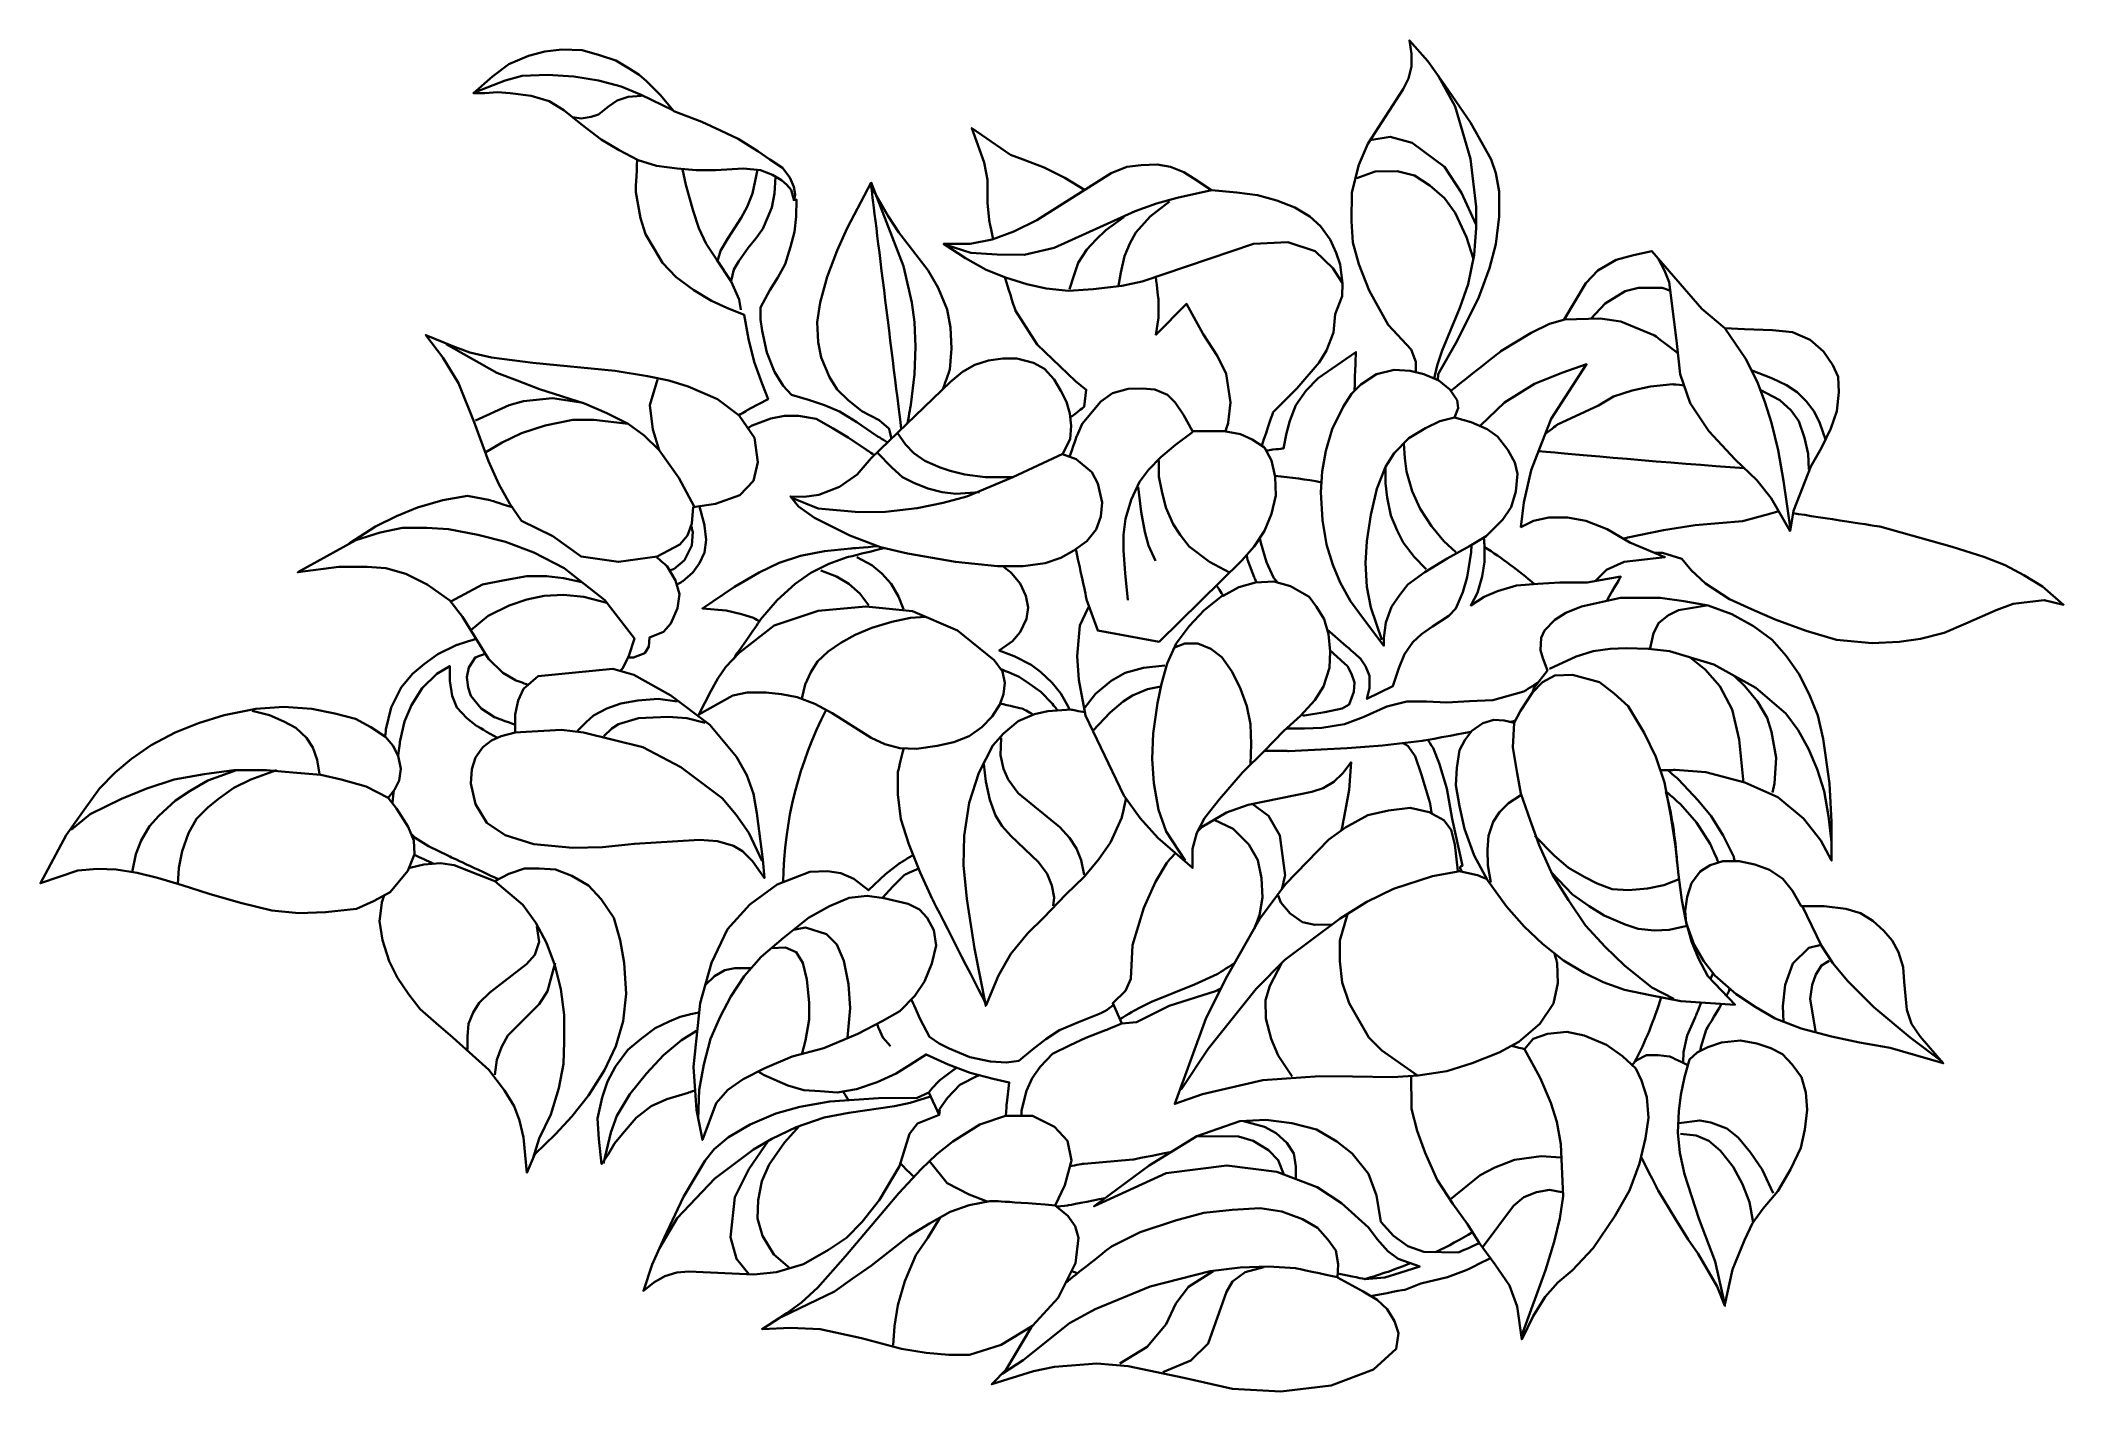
# Model space of a CAD drawing. Header units: millimetres. Extents: x -283 to 280, y -175 to 201.
import ezdxf

# ---------------------------------------------------------------- set-up
doc = ezdxf.new("R2010")
doc.units = ezdxf.units.MM
doc.layers.add('ceco.net 299', color=7, linetype='Continuous')

msp = doc.modelspace()

# ---------------------------------------------------------------- linework, layer by layer
at = {"layer": 'ceco.net 299', "color": 93}
msp.add_line((46.11, 46.67), (46.4, 46.61), dxfattribs=at)
at = {"layer": 'ceco.net 299', "color": 93, "lineweight": 35}
for points, knots in [([(-73.17, 156.62), (-73.17, 156.62), (-73.96, 159.65), (-73.96, 159.65), (-73.96, 159.65), (-73.96, 159.65), (-75.16, 161.08), (-75.16, 161.08), (-75.16, 161.08), (-75.16, 161.08), (-76.64, 162.34), (-76.64, 162.34), (-76.64, 162.34), (-76.64, 162.34), (-79.16, 163.83), (-79.16, 163.83), (-79.16, 163.83), (-79.16, 163.83), (-82.47, 165.14), (-82.47, 165.14), (-82.47, 165.14), (-82.47, 165.14), (-87.22, 165.6), (-87.22, 165.6), (-87.22, 165.6), (-87.22, 165.6), (-95.05, 165.14), (-95.05, 165.14), (-95.05, 165.14), (-95.05, 165.14), (-100.42, 165.14), (-100.42, 165.14), (-100.42, 165.14), (-100.42, 165.14), (-105.68, 165.6), (-105.68, 165.6), (-105.68, 165.6), (-105.68, 165.6), (-111.51, 166.4), (-111.51, 166.4), (-111.51, 166.4), (-111.51, 166.4), (-116.59, 167.94), (-116.59, 167.94), (-116.59, 167.94), (-116.59, 167.94), (-121.91, 170.68), (-121.91, 170.68), (-121.91, 170.68), (-121.91, 170.68), (-126.88, 173.71), (-126.88, 173.71), (-126.88, 173.71), (-126.88, 173.71), (-132.48, 177.94), (-132.48, 177.94), (-132.48, 177.94), (-132.48, 177.94), (-137.28, 181.83), (-137.28, 181.83), (-137.28, 181.83), (-137.28, 181.83), (-141.34, 184.34), (-141.34, 184.34), (-141.34, 184.34), (-141.34, 184.34), (-146.42, 185.89), (-146.42, 185.89), (-146.42, 185.89), (-146.42, 185.89), (-152.2, 186.57), (-152.2, 186.57), (-152.2, 186.57), (-152.2, 186.57), (-155.74, 186.86), (-155.74, 186.86), (-155.74, 186.86), (-155.74, 186.86), (-159.28, 186.63), (-159.28, 186.63), (-159.28, 186.63), (-159.28, 186.63), (-162.48, 186.63), (-162.48, 186.63), (-162.48, 186.63), (-162.48, 186.63), (-157.17, 191.2), (-157.17, 191.2), (-157.17, 191.2), (-157.17, 191.2), (-152.65, 194.69), (-152.65, 194.69), (-152.65, 194.69), (-152.65, 194.69), (-147.11, 196.97), (-147.11, 196.97), (-147.11, 196.97), (-147.11, 196.97), (-142.6, 198.23), (-142.6, 198.23), (-142.6, 198.23), (-142.6, 198.23), (-137.85, 198.74), (-137.85, 198.74), (-137.85, 198.74), (-137.85, 198.74), (-132.14, 198.52), (-132.14, 198.52), (-132.14, 198.52), (-132.14, 198.52), (-127.39, 197.2), (-127.39, 197.2), (-127.39, 197.2), (-127.39, 197.2), (-122.82, 195.66), (-122.82, 195.66), (-122.82, 195.66), (-122.82, 195.66), (-119.05, 193.49), (-119.05, 193.49), (-119.05, 193.49), (-119.05, 193.49), (-116.31, 191.71), (-116.31, 191.71), (-116.31, 191.71), (-116.31, 191.71), (-114.25, 189.94), (-114.25, 189.94), (-114.25, 189.94), (-114.25, 189.94), (-110.48, 186.11), (-110.48, 186.11), (-110.48, 186.11), (-110.48, 186.11), (-106.65, 181.54), (-106.65, 181.54), (-106.65, 181.54), (-106.65, 181.54), (-98.88, 178.57), (-98.88, 178.57), (-98.88, 178.57), (-98.88, 178.57), (-93.62, 176.23), (-93.62, 176.23), (-93.62, 176.23), (-93.62, 176.23), (-88.76, 173.83), (-88.76, 173.83), (-88.76, 173.83), (-88.76, 173.83), (-83.27, 170.4), (-83.27, 170.4), (-83.27, 170.4), (-83.27, 170.4), (-79.9, 168.11), (-79.9, 168.11), (-79.9, 168.11), (-79.9, 168.11), (-76.42, 165.83), (-76.42, 165.83), (-76.42, 165.83), (-76.42, 165.83), (-74.36, 163.14), (-74.36, 163.14), (-74.36, 163.14), (-74.36, 163.14), (-73.22, 160.51), (-73.22, 160.51), (-73.22, 160.51), (-73.22, 160.51), (-72.87, 158.34), (-72.87, 158.34), (-72.87, 158.34), (-72.87, 158.34), (-73.17, 156.62), (-73.17, 156.62), (-73.17, 156.62), (-73.17, 156.62), (-73.17, 156.62), (-73.17, 156.62)], [0, 0, 0, 0, 0.022222, 0.022222, 0.022222, 0.022222, 0.044444, 0.044444, 0.044444, 0.044444, 0.066667, 0.066667, 0.066667, 0.066667, 0.088889, 0.088889, 0.088889, 0.088889, 0.111111, 0.111111, 0.111111, 0.111111, 0.133333, 0.133333, 0.133333, 0.133333, 0.155556, 0.155556, 0.155556, 0.155556, 0.177778, 0.177778, 0.177778, 0.177778, 0.2, 0.2, 0.2, 0.2, 0.222222, 0.222222, 0.222222, 0.222222, 0.244444, 0.244444, 0.244444, 0.244444, 0.266667, 0.266667, 0.266667, 0.266667, 0.288889, 0.288889, 0.288889, 0.288889, 0.311111, 0.311111, 0.311111, 0.311111, 0.333333, 0.333333, 0.333333, 0.333333, 0.355556, 0.355556, 0.355556, 0.355556, 0.377778, 0.377778, 0.377778, 0.377778, 0.4, 0.4, 0.4, 0.4, 0.422222, 0.422222, 0.422222, 0.422222, 0.444444, 0.444444, 0.444444, 0.444444, 0.466667, 0.466667, 0.466667, 0.466667, 0.488889, 0.488889, 0.488889, 0.488889, 0.511111, 0.511111, 0.511111, 0.511111, 0.533333, 0.533333, 0.533333, 0.533333, 0.555556, 0.555556, 0.555556, 0.555556, 0.577778, 0.577778, 0.577778, 0.577778, 0.6, 0.6, 0.6, 0.6, 0.622222, 0.622222, 0.622222, 0.622222, 0.644444, 0.644444, 0.644444, 0.644444, 0.666667, 0.666667, 0.666667, 0.666667, 0.688889, 0.688889, 0.688889, 0.688889, 0.711111, 0.711111, 0.711111, 0.711111, 0.733333, 0.733333, 0.733333, 0.733333, 0.755556, 0.755556, 0.755556, 0.755556, 0.777778, 0.777778, 0.777778, 0.777778, 0.8, 0.8, 0.8, 0.8, 0.822222, 0.822222, 0.822222, 0.822222, 0.844444, 0.844444, 0.844444, 0.844444, 0.866667, 0.866667, 0.866667, 0.866667, 0.888889, 0.888889, 0.888889, 0.888889, 0.911111, 0.911111, 0.911111, 0.911111, 0.933333, 0.933333, 0.933333, 0.933333, 0.955556, 0.955556, 0.955556, 0.955556, 0.977778, 0.977778, 0.977778, 0.977778, 1, 1, 1, 1]), ([(106.11, 106.69), (106.2, 107.53), (106.29, 108.33), (106.29, 108.33), (106.29, 108.33), (106.29, 108.33), (111.55, 117.65), (111.55, 117.65), (111.55, 117.65), (111.55, 117.65), (117.61, 129.82), (117.61, 129.82), (117.61, 129.82), (117.61, 129.82), (120.52, 137.82), (120.52, 137.82), (120.52, 137.82), (120.52, 137.82), (122.35, 144.51), (122.35, 144.51), (122.35, 144.51), (122.35, 144.51), (123.27, 152.28), (123.27, 152.28), (123.27, 152.28), (123.27, 152.28), (123.27, 159.2), (123.27, 159.2), (123.27, 159.2), (123.27, 159.2), (122.35, 164.34), (122.35, 164.34), (122.35, 164.34), (122.35, 164.34), (120.98, 168.11), (120.98, 168.11), (120.98, 168.11), (120.98, 168.11), (115.27, 178.4), (115.27, 178.4), (115.27, 178.4), (115.27, 178.4), (108.12, 188.8), (108.12, 188.8), (108.12, 188.8), (108.12, 188.8), (103.38, 195.49), (103.38, 195.49), (103.38, 195.49), (103.38, 195.49), (98.23, 201.26), (98.23, 201.26), (98.23, 201.26), (98.23, 201.26), (98.81, 197.54), (98.81, 197.54), (98.81, 197.54), (98.81, 197.54), (98.81, 194), (98.81, 194), (98.81, 194), (98.81, 194), (98.01, 190.69), (98.01, 190.69), (98.01, 190.69), (98.01, 190.69), (96.52, 187.66), (96.52, 187.66), (96.52, 187.66), (96.52, 187.66), (86.69, 172.46), (86.69, 172.46), (86.69, 172.46), (86.69, 172.46), (84.12, 166.63), (84.12, 166.63), (84.12, 166.63), (84.12, 166.63), (82.23, 158.97), (82.23, 158.97), (82.23, 158.97), (82.23, 158.97), (82.12, 150.97), (82.12, 150.97), (82.12, 150.97), (82.12, 150.97), (82.52, 144.97), (82.52, 144.97), (82.52, 144.97), (82.52, 144.97), (84.12, 138.97), (84.12, 138.97), (84.12, 138.97), (84.12, 138.97), (87.03, 131.65), (87.03, 131.65), (87.03, 131.65), (87.03, 131.65), (92.29, 122.11), (92.29, 122.11), (92.29, 122.11), (92.29, 122.11), (98.69, 115.25), (98.69, 115.25), (98.69, 115.25), (98.69, 115.25), (100.06, 111.82), (100.06, 111.82), (100.06, 111.82), (100.06, 111.82), (100.06, 110.23), (100.06, 108.86)], [0.0174767, 0.0174767, 0.0174767, 0.0174767, 0.0333333, 0.0333333, 0.0333333, 0.0333333, 0.0666667, 0.0666667, 0.0666667, 0.0666667, 0.1, 0.1, 0.1, 0.1, 0.1333333, 0.1333333, 0.1333333, 0.1333333, 0.1666667, 0.1666667, 0.1666667, 0.1666667, 0.2, 0.2, 0.2, 0.2, 0.2333333, 0.2333333, 0.2333333, 0.2333333, 0.2666667, 0.2666667, 0.2666667, 0.2666667, 0.3, 0.3, 0.3, 0.3, 0.3333333, 0.3333333, 0.3333333, 0.3333333, 0.3666667, 0.3666667, 0.3666667, 0.3666667, 0.4, 0.4, 0.4, 0.4, 0.4333333, 0.4333333, 0.4333333, 0.4333333, 0.4666667, 0.4666667, 0.4666667, 0.4666667, 0.5, 0.5, 0.5, 0.5, 0.5333333, 0.5333333, 0.5333333, 0.5333333, 0.5666667, 0.5666667, 0.5666667, 0.5666667, 0.6, 0.6, 0.6, 0.6, 0.6333333, 0.6333333, 0.6333333, 0.6333333, 0.6666667, 0.6666667, 0.6666667, 0.6666667, 0.7, 0.7, 0.7, 0.7, 0.7333333, 0.7333333, 0.7333333, 0.7333333, 0.7666667, 0.7666667, 0.7666667, 0.7666667, 0.8, 0.8, 0.8, 0.8, 0.8333333, 0.8333333, 0.8333333, 0.8333333, 0.8666667, 0.8666667, 0.8666667, 0.8666667, 0.9, 0.9, 0.9, 0.9, 0.9189611, 0.9189611, 0.9189611, 0.9189611]), ([(-106.93, 181.83), (-106.93, 181.83), (-115.79, 186.11), (-115.79, 186.11), (-115.79, 186.11), (-115.79, 186.11), (-121.34, 188.4), (-121.34, 188.4), (-121.34, 188.4), (-121.34, 188.4), (-127.62, 190.11), (-127.62, 190.11), (-127.62, 190.11), (-127.62, 190.11), (-134.48, 191.2), (-134.48, 191.2), (-134.48, 191.2), (-134.48, 191.2), (-141.85, 191.71), (-141.85, 191.71), (-141.85, 191.71), (-141.85, 191.71), (-148.88, 191.37), (-148.88, 191.37), (-148.88, 191.37), (-148.88, 191.37), (-153.63, 190.11), (-153.63, 190.11), (-153.63, 190.11), (-153.63, 190.11), (-161.97, 186.86), (-161.97, 186.86)], [0, 0, 0, 0, 0.125, 0.125, 0.125, 0.125, 0.25, 0.25, 0.25, 0.25, 0.375, 0.375, 0.375, 0.375, 0.5, 0.5, 0.5, 0.5, 0.625, 0.625, 0.625, 0.625, 0.75, 0.75, 0.75, 0.75, 0.875, 0.875, 0.875, 0.875, 1, 1, 1, 1]), ([(105.1, 107.11), (105.1, 107.11), (106.01, 110.73), (106.01, 110.73), (106.01, 110.73), (106.01, 110.73), (107.38, 114.91), (107.38, 114.91), (107.38, 114.91), (107.38, 114.91), (112.24, 126.85), (112.24, 126.85), (112.24, 126.85), (112.24, 126.85), (114.58, 133.42), (114.58, 133.42), (114.58, 133.42), (114.58, 133.42), (116.24, 141.54), (116.24, 141.54), (116.24, 141.54), (116.24, 141.54), (116.81, 148.97), (116.81, 148.97), (116.81, 148.97), (116.81, 148.97), (116.81, 154.97), (116.81, 154.97), (116.81, 154.97), (116.81, 154.97), (115.27, 168.34), (115.27, 168.34), (115.27, 168.34), (115.27, 168.34), (110.98, 182.91), (110.98, 182.91), (110.98, 182.91), (110.98, 182.91), (106.33, 191.33), (106.33, 191.33)], [0, 0, 0, 0, 0.1, 0.1, 0.1, 0.1, 0.2, 0.2, 0.2, 0.2, 0.3, 0.3, 0.3, 0.3, 0.4, 0.4, 0.4, 0.4, 0.5, 0.5, 0.5, 0.5, 0.6, 0.6, 0.6, 0.6, 0.7, 0.7, 0.7, 0.7, 0.8, 0.8, 0.8, 0.8, 0.9, 0.9, 0.9, 0.9, 1, 1, 1, 1]), ([(-115.62, 185.89), (-115.62, 185.89), (-119.34, 185.54), (-119.34, 185.54), (-119.34, 185.54), (-119.34, 185.54), (-122.42, 184.57), (-122.42, 184.57), (-122.42, 184.57), (-122.42, 184.57), (-124.88, 182.86), (-124.88, 182.86), (-124.88, 182.86), (-124.88, 182.86), (-127.62, 180.68), (-127.62, 180.68), (-127.62, 180.68), (-127.62, 180.68), (-129.68, 180), (-129.68, 180), (-129.68, 180), (-129.68, 180), (-132.48, 179.54), (-132.48, 179.54), (-132.48, 179.54), (-132.48, 179.54), (-134.82, 179.88), (-134.82, 179.88)], [0, 0, 0, 0, 0.142857, 0.142857, 0.142857, 0.142857, 0.285714, 0.285714, 0.285714, 0.285714, 0.428571, 0.428571, 0.428571, 0.428571, 0.571429, 0.571429, 0.571429, 0.571429, 0.714286, 0.714286, 0.714286, 0.714286, 0.857143, 0.857143, 0.857143, 0.857143, 1, 1, 1, 1]), ([(-17.66, 145.93), (-18.15, 148.15), (-18.85, 151.34), (-18.85, 151.34), (-18.85, 151.34), (-18.85, 151.34), (-19.25, 156.08), (-19.25, 156.08), (-19.25, 156.08), (-19.25, 156.08), (-19.25, 162.43), (-19.25, 162.43), (-19.25, 162.43), (-19.25, 162.43), (-20.17, 167.28), (-20.17, 167.28), (-20.17, 167.28), (-20.17, 167.28), (-23.65, 176.88), (-23.65, 176.88), (-23.65, 176.88), (-23.65, 176.88), (-12.91, 169.46), (-12.91, 169.46), (-12.91, 169.46), (-12.91, 169.46), (-9.31, 168.08), (-9.31, 168.08), (-9.31, 168.08), (-9.31, 168.08), (-3.48, 165.91), (-3.48, 165.91), (-3.48, 165.91), (-3.48, 165.91), (2.24, 163.05), (2.24, 163.05), (2.24, 163.05), (2.24, 163.05), (7.72, 159.68), (7.72, 159.68), (7.72, 159.68), (7.72, 159.68), (7.74, 159.67), (7.76, 159.64)], [0.3161973, 0.3161973, 0.3161973, 0.3161973, 0.3246753, 0.3246753, 0.3246753, 0.3246753, 0.3376623, 0.3376623, 0.3376623, 0.3376623, 0.3506494, 0.3506494, 0.3506494, 0.3506494, 0.3636364, 0.3636364, 0.3636364, 0.3636364, 0.3766234, 0.3766234, 0.3766234, 0.3766234, 0.3896104, 0.3896104, 0.3896104, 0.3896104, 0.4025974, 0.4025974, 0.4025974, 0.4025974, 0.4155844, 0.4155844, 0.4155844, 0.4155844, 0.4285714, 0.4285714, 0.4285714, 0.4285714, 0.4415584, 0.4415584, 0.4415584, 0.4415584, 0.4419059, 0.4419059, 0.4419059, 0.4419059]), ([(116.75, 150.11), (116.75, 150.11), (112.75, 158.8), (112.75, 158.8), (112.75, 158.8), (112.75, 158.8), (108.01, 166.11), (108.01, 166.11), (108.01, 166.11), (108.01, 166.11), (98.98, 172.8), (98.98, 172.8), (98.98, 172.8), (98.98, 172.8), (92.92, 174.4), (92.92, 174.4), (92.92, 174.4), (92.92, 174.4), (87.26, 173.48), (87.26, 173.48)], [0, 0, 0, 0, 0.2, 0.2, 0.2, 0.2, 0.4, 0.4, 0.4, 0.4, 0.6, 0.6, 0.6, 0.6, 0.8, 0.8, 0.8, 0.8, 1, 1, 1, 1]), ([(-116.85, 168.07), (-117.03, 164.23), (-117.28, 159.02), (-117.28, 159.02), (-117.28, 159.02), (-117.28, 159.02), (-115.96, 151.77), (-115.96, 151.77), (-115.96, 151.77), (-115.96, 151.77), (-114.53, 147.37), (-114.53, 147.37), (-114.53, 147.37), (-114.53, 147.37), (-112.19, 143.42), (-112.19, 143.42), (-112.19, 143.42), (-112.19, 143.42), (-109.79, 139.31), (-109.79, 139.31), (-109.79, 139.31), (-109.79, 139.31), (-105.96, 135.36), (-105.96, 135.36), (-105.96, 135.36), (-105.96, 135.36), (-101.1, 131.76), (-101.1, 131.76), (-101.1, 131.76), (-101.1, 131.76), (-96.19, 128.74), (-96.19, 128.74), (-96.19, 128.74), (-96.19, 128.74), (-91.85, 126.85), (-91.85, 126.85), (-91.85, 126.85), (-91.85, 126.85), (-87.05, 124.85), (-87.05, 124.85), (-87.05, 124.85), (-87.05, 124.85), (-85.85, 118.22), (-85.85, 118.22), (-85.85, 118.22), (-85.85, 118.22), (-84.3, 111.82), (-84.3, 111.82), (-84.3, 111.82), (-84.3, 111.82), (-82.07, 105.65), (-82.07, 105.65), (-82.07, 105.65), (-82.07, 105.65), (-80.42, 101.36), (-80.42, 101.36), (-80.42, 101.36), (-80.42, 101.36), (-85.56, 98.67), (-85.56, 98.67), (-85.56, 98.67), (-85.56, 98.67), (-87.32, 97.62), (-88.5, 96.91)], [1.4582329, 1.4582329, 1.4582329, 1.4582329, 1.4705882, 1.4705882, 1.4705882, 1.4705882, 1.4901961, 1.4901961, 1.4901961, 1.4901961, 1.5098039, 1.5098039, 1.5098039, 1.5098039, 1.5294118, 1.5294118, 1.5294118, 1.5294118, 1.5490196, 1.5490196, 1.5490196, 1.5490196, 1.5686275, 1.5686275, 1.5686275, 1.5686275, 1.5882353, 1.5882353, 1.5882353, 1.5882353, 1.6078431, 1.6078431, 1.6078431, 1.6078431, 1.627451, 1.627451, 1.627451, 1.627451, 1.6470588, 1.6470588, 1.6470588, 1.6470588, 1.6666667, 1.6666667, 1.6666667, 1.6666667, 1.6862745, 1.6862745, 1.6862745, 1.6862745, 1.7058824, 1.7058824, 1.7058824, 1.7058824, 1.7254902, 1.7254902, 1.7254902, 1.7254902, 1.745098, 1.745098, 1.745098, 1.745098, 1.7580951, 1.7580951, 1.7580951, 1.7580951]), ([(-104.21, 165.47), (-104.21, 165.47), (-103.33, 161.08), (-103.33, 161.08), (-103.33, 161.08), (-103.33, 161.08), (-101.22, 153.82), (-101.22, 153.82), (-101.22, 153.82), (-101.22, 153.82), (-99.73, 149.02), (-99.73, 149.02), (-99.73, 149.02), (-99.73, 149.02), (-97.62, 144.68), (-97.62, 144.68), (-97.62, 144.68), (-97.62, 144.68), (-94.7, 140.22), (-94.7, 140.22), (-94.7, 140.22), (-94.7, 140.22), (-90.7, 134.11), (-90.7, 134.11), (-90.7, 134.11), (-90.7, 134.11), (-88.42, 129.14), (-88.42, 129.14), (-88.42, 129.14), (-88.42, 129.14), (-87.96, 126.22), (-87.96, 126.22)], [0, 0, 0, 0, 0.125, 0.125, 0.125, 0.125, 0.25, 0.25, 0.25, 0.25, 0.375, 0.375, 0.375, 0.375, 0.5, 0.5, 0.5, 0.5, 0.625, 0.625, 0.625, 0.625, 0.75, 0.75, 0.75, 0.75, 0.875, 0.875, 0.875, 0.875, 1, 1, 1, 1]), ([(-83.33, 165.2), (-83.33, 165.2), (-84.76, 158.62), (-84.76, 158.62), (-84.76, 158.62), (-84.76, 158.62), (-86.19, 154.97), (-86.19, 154.97), (-86.19, 154.97), (-86.19, 154.97), (-87.85, 151.88), (-87.85, 151.88), (-87.85, 151.88), (-87.85, 151.88), (-91.62, 146.11), (-91.62, 146.11), (-91.62, 146.11), (-91.62, 146.11), (-93.62, 142.68), (-93.62, 142.68), (-93.62, 142.68), (-93.62, 142.68), (-94.47, 139.82), (-94.47, 139.82)], [0, 0, 0, 0, 0.166667, 0.166667, 0.166667, 0.166667, 0.333333, 0.333333, 0.333333, 0.333333, 0.5, 0.5, 0.5, 0.5, 0.666667, 0.666667, 0.666667, 0.666667, 0.833333, 0.833333, 0.833333, 0.833333, 1, 1, 1, 1]), ([(79.6, 133.71), (79.6, 133.71), (78.98, 138.91), (78.98, 138.91), (78.98, 138.91), (78.98, 138.91), (77.83, 142.11), (77.83, 142.11), (77.83, 142.11), (77.83, 142.11), (76.12, 145.82), (76.12, 145.82), (76.12, 145.82), (76.12, 145.82), (73.49, 149.54), (73.49, 149.54), (73.49, 149.54), (73.49, 149.54), (70.52, 152.22), (70.52, 152.22), (70.52, 152.22), (70.52, 152.22), (66.29, 154.74), (66.29, 154.74), (66.29, 154.74), (66.29, 154.74), (61.32, 156.68), (61.32, 156.68), (61.32, 156.68), (61.32, 156.68), (55.94, 158.17), (55.94, 158.17), (55.94, 158.17), (55.94, 158.17), (50.17, 158.91), (50.17, 158.91), (50.17, 158.91), (50.17, 158.91), (43.14, 159.6), (43.14, 159.6), (43.14, 159.6), (43.14, 159.6), (38.17, 162.85), (38.17, 162.85), (38.17, 162.85), (38.17, 162.85), (35.37, 164.63), (35.37, 164.63), (35.37, 164.63), (35.37, 164.63), (31.66, 166.11), (31.66, 166.11), (31.66, 166.11), (31.66, 166.11), (27.94, 166.74), (27.94, 166.74), (27.94, 166.74), (27.94, 166.74), (23.54, 166.57), (23.54, 166.57), (23.54, 166.57), (23.54, 166.57), (19.54, 166.11), (19.54, 166.11), (19.54, 166.11), (19.54, 166.11), (15.14, 164.28), (15.14, 164.28), (15.14, 164.28), (15.14, 164.28), (-5.55, 151.25), (-5.55, 151.25), (-5.55, 151.25), (-5.55, 151.25), (-11.95, 148.05), (-11.95, 148.05), (-11.95, 148.05), (-11.95, 148.05), (-17.95, 145.82), (-17.95, 145.82), (-17.95, 145.82), (-17.95, 145.82), (-24.07, 144.62), (-24.07, 144.62), (-24.07, 144.62), (-24.07, 144.62), (-31.5, 144.62), (-31.5, 144.62), (-31.5, 144.62), (-31.5, 144.62), (-25.38, 140.62), (-25.38, 140.62), (-25.38, 140.62), (-25.38, 140.62), (-19.67, 137.37), (-19.67, 137.37), (-19.67, 137.37), (-19.67, 137.37), (-14.24, 135.25), (-14.24, 135.25), (-14.24, 135.25), (-14.24, 135.25), (-8.35, 133.42), (-8.35, 133.42), (-8.35, 133.42), (-8.35, 133.42), (-2.98, 132.16), (-2.98, 132.16), (-2.98, 132.16), (-2.98, 132.16), (3.25, 131.54), (3.25, 131.54), (3.25, 131.54), (3.25, 131.54), (10.17, 131.99), (10.17, 131.99), (10.17, 131.99), (10.17, 131.99), (18.11, 132.91), (18.11, 132.91), (18.11, 132.91), (18.11, 132.91), (23.83, 134.11), (23.83, 134.11), (23.83, 134.11), (23.83, 134.11), (54.8, 144.62), (54.8, 144.62), (54.8, 144.62), (54.8, 144.62), (64.35, 145.08), (64.35, 145.08), (64.35, 145.08), (64.35, 145.08), (72, 142.62), (72, 142.62), (72, 142.62), (72, 142.62), (76.92, 137.82), (76.92, 137.82), (76.92, 137.82), (76.92, 137.82), (79.6, 133.71), (79.6, 133.71), (79.6, 133.71), (79.6, 133.71), (79.6, 133.71), (79.6, 133.71)], [0, 0, 0, 0, 0.027027, 0.027027, 0.027027, 0.027027, 0.054054, 0.054054, 0.054054, 0.054054, 0.081081, 0.081081, 0.081081, 0.081081, 0.108108, 0.108108, 0.108108, 0.108108, 0.135135, 0.135135, 0.135135, 0.135135, 0.162162, 0.162162, 0.162162, 0.162162, 0.189189, 0.189189, 0.189189, 0.189189, 0.216216, 0.216216, 0.216216, 0.216216, 0.243243, 0.243243, 0.243243, 0.243243, 0.27027, 0.27027, 0.27027, 0.27027, 0.297297, 0.297297, 0.297297, 0.297297, 0.324324, 0.324324, 0.324324, 0.324324, 0.351351, 0.351351, 0.351351, 0.351351, 0.378378, 0.378378, 0.378378, 0.378378, 0.405405, 0.405405, 0.405405, 0.405405, 0.432432, 0.432432, 0.432432, 0.432432, 0.459459, 0.459459, 0.459459, 0.459459, 0.486486, 0.486486, 0.486486, 0.486486, 0.513514, 0.513514, 0.513514, 0.513514, 0.540541, 0.540541, 0.540541, 0.540541, 0.567568, 0.567568, 0.567568, 0.567568, 0.594595, 0.594595, 0.594595, 0.594595, 0.621622, 0.621622, 0.621622, 0.621622, 0.648649, 0.648649, 0.648649, 0.648649, 0.675676, 0.675676, 0.675676, 0.675676, 0.702703, 0.702703, 0.702703, 0.702703, 0.72973, 0.72973, 0.72973, 0.72973, 0.756757, 0.756757, 0.756757, 0.756757, 0.783784, 0.783784, 0.783784, 0.783784, 0.810811, 0.810811, 0.810811, 0.810811, 0.837838, 0.837838, 0.837838, 0.837838, 0.864865, 0.864865, 0.864865, 0.864865, 0.891892, 0.891892, 0.891892, 0.891892, 0.918919, 0.918919, 0.918919, 0.918919, 0.945946, 0.945946, 0.945946, 0.945946, 0.972973, 0.972973, 0.972973, 0.972973, 1, 1, 1, 1]), ([(116.12, 140.34), (116.12, 140.34), (114.12, 146.51), (114.12, 146.51), (114.12, 146.51), (114.12, 146.51), (110.98, 153.25), (110.98, 153.25), (110.98, 153.25), (110.98, 153.25), (108.01, 157.37), (108.01, 157.37), (108.01, 157.37), (108.01, 157.37), (103.95, 160.91), (103.95, 160.91), (103.95, 160.91), (103.95, 160.91), (99.66, 163.65), (99.66, 163.65), (99.66, 163.65), (99.66, 163.65), (94.81, 164.85), (94.81, 164.85), (94.81, 164.85), (94.81, 164.85), (88.69, 164.8), (88.69, 164.8), (88.69, 164.8), (88.69, 164.8), (83.55, 162.91), (83.55, 162.91)], [0, 0, 0, 0, 0.125, 0.125, 0.125, 0.125, 0.25, 0.25, 0.25, 0.25, 0.375, 0.375, 0.375, 0.375, 0.5, 0.5, 0.5, 0.5, 0.625, 0.625, 0.625, 0.625, 0.75, 0.75, 0.75, 0.75, 0.875, 0.875, 0.875, 0.875, 1, 1, 1, 1]), ([(-90.7, 134.34), (-90.7, 134.34), (-89.96, 137.54), (-89.96, 137.54), (-89.96, 137.54), (-89.96, 137.54), (-88.53, 139.82), (-88.53, 139.82), (-88.53, 139.82), (-88.53, 139.82), (-85.9, 143.54), (-85.9, 143.54), (-85.9, 143.54), (-85.9, 143.54), (-83.79, 146.11), (-83.79, 146.11), (-83.79, 146.11), (-83.79, 146.11), (-81.9, 148.85), (-81.9, 148.85), (-81.9, 148.85), (-81.9, 148.85), (-80.59, 151.88), (-80.59, 151.88), (-80.59, 151.88), (-80.59, 151.88), (-79.39, 154.8), (-79.39, 154.8), (-79.39, 154.8), (-79.39, 154.8), (-78.59, 158.62), (-78.59, 158.62), (-78.59, 158.62), (-78.59, 158.62), (-78.36, 163.25), (-78.36, 163.25)], [0, 0, 0, 0, 0.111111, 0.111111, 0.111111, 0.111111, 0.222222, 0.222222, 0.222222, 0.222222, 0.333333, 0.333333, 0.333333, 0.333333, 0.444444, 0.444444, 0.444444, 0.444444, 0.555556, 0.555556, 0.555556, 0.555556, 0.666667, 0.666667, 0.666667, 0.666667, 0.777778, 0.777778, 0.777778, 0.777778, 0.888889, 0.888889, 0.888889, 0.888889, 1, 1, 1, 1]), ([(-46.02, 90.4), (-46.37, 91.77), (-46.75, 93.25), (-46.75, 93.25), (-46.75, 93.25), (-46.75, 93.25), (-49.5, 95.53), (-49.5, 95.53), (-49.5, 95.53), (-49.5, 95.53), (-54.3, 98.05), (-54.3, 98.05), (-54.3, 98.05), (-54.3, 98.05), (-58.07, 101.07), (-58.07, 101.07), (-58.07, 101.07), (-58.07, 101.07), (-61.16, 104.1), (-61.16, 104.1), (-61.16, 104.1), (-61.16, 104.1), (-63.33, 107.53), (-63.33, 107.53), (-63.33, 107.53), (-63.33, 107.53), (-65.61, 112.96), (-65.61, 112.96), (-65.61, 112.96), (-65.61, 112.96), (-66.47, 117.25), (-66.47, 117.25), (-66.47, 117.25), (-66.47, 117.25), (-66.7, 122.79), (-66.7, 122.79), (-66.7, 122.79), (-66.7, 122.79), (-65.9, 128.34), (-65.9, 128.34), (-65.9, 128.34), (-65.9, 128.34), (-63.9, 135.48), (-63.9, 135.48), (-63.9, 135.48), (-63.9, 135.48), (-61.16, 142.74), (-61.16, 142.74), (-61.16, 142.74), (-61.16, 142.74), (-58.36, 149.02), (-58.36, 149.02), (-58.36, 149.02), (-58.36, 149.02), (-51.67, 161.71), (-51.67, 161.71), (-51.67, 161.71), (-51.67, 161.71), (-42.64, 138.39), (-42.64, 138.39), (-42.64, 138.39), (-42.64, 138.39), (-40.35, 128.34), (-40.35, 128.34), (-40.35, 128.34), (-40.35, 128.34), (-39.61, 122.79), (-39.61, 122.79), (-39.61, 122.79), (-39.61, 122.79), (-39.33, 115.99), (-39.33, 115.99), (-39.33, 115.99), (-39.33, 115.99), (-39.61, 108.39), (-39.61, 108.39), (-39.61, 108.39), (-39.61, 108.39), (-40.64, 99.82), (-40.64, 99.82), (-40.64, 99.82), (-40.64, 99.82), (-41.11, 97.22), (-41.56, 94.7)], [0.0200313, 0.0200313, 0.0200313, 0.0200313, 0.0434783, 0.0434783, 0.0434783, 0.0434783, 0.0869565, 0.0869565, 0.0869565, 0.0869565, 0.1304348, 0.1304348, 0.1304348, 0.1304348, 0.173913, 0.173913, 0.173913, 0.173913, 0.2173913, 0.2173913, 0.2173913, 0.2173913, 0.2608696, 0.2608696, 0.2608696, 0.2608696, 0.3043478, 0.3043478, 0.3043478, 0.3043478, 0.3478261, 0.3478261, 0.3478261, 0.3478261, 0.3913043, 0.3913043, 0.3913043, 0.3913043, 0.4347826, 0.4347826, 0.4347826, 0.4347826, 0.4782609, 0.4782609, 0.4782609, 0.4782609, 0.5217391, 0.5217391, 0.5217391, 0.5217391, 0.5652174, 0.5652174, 0.5652174, 0.5652174, 0.6086957, 0.6086957, 0.6086957, 0.6086957, 0.6521739, 0.6521739, 0.6521739, 0.6521739, 0.6956522, 0.6956522, 0.6956522, 0.6956522, 0.7391304, 0.7391304, 0.7391304, 0.7391304, 0.7826087, 0.7826087, 0.7826087, 0.7826087, 0.826087, 0.826087, 0.826087, 0.826087, 0.8695652, 0.8695652, 0.8695652, 0.8695652, 0.8919037, 0.8919037, 0.8919037, 0.8919037]), ([(-31.68, 104.22), (-30.88, 106.52), (-29.78, 109.65), (-29.78, 109.65), (-29.78, 109.65), (-29.78, 109.65), (-29.27, 115.53), (-29.27, 115.53), (-29.27, 115.53), (-29.27, 115.53), (-29.55, 121.31), (-29.55, 121.31), (-29.55, 121.31), (-29.55, 121.31), (-30.47, 126.34), (-30.47, 126.34), (-30.47, 126.34), (-30.47, 126.34), (-33.04, 132.39), (-33.04, 132.39), (-33.04, 132.39), (-33.04, 132.39), (-35.84, 137.25), (-35.84, 137.25), (-35.84, 137.25), (-35.84, 137.25), (-41.1, 144.11), (-41.1, 144.11), (-41.1, 144.11), (-41.1, 144.11), (-43.95, 147.82), (-43.95, 147.82), (-43.95, 147.82), (-43.95, 147.82), (-46.98, 152.34), (-46.98, 152.34), (-46.98, 152.34), (-46.98, 152.34), (-51.67, 160.63), (-51.67, 160.63), (-51.67, 160.63), (-51.67, 160.63), (-45.83, 113.36), (-43.31, 93.01)], [0.0283251, 0.0283251, 0.0283251, 0.0283251, 0.0769231, 0.0769231, 0.0769231, 0.0769231, 0.1538462, 0.1538462, 0.1538462, 0.1538462, 0.2307692, 0.2307692, 0.2307692, 0.2307692, 0.3076923, 0.3076923, 0.3076923, 0.3076923, 0.3846154, 0.3846154, 0.3846154, 0.3846154, 0.4615385, 0.4615385, 0.4615385, 0.4615385, 0.5384615, 0.5384615, 0.5384615, 0.5384615, 0.6153846, 0.6153846, 0.6153846, 0.6153846, 0.6923077, 0.6923077, 0.6923077, 0.6923077, 0.7692308, 0.7692308, 0.7692308, 0.7692308, 0.8295938, 0.8295938, 0.8295938, 0.8295938]), ([(43.14, 159.6), (43.14, 159.6), (33.54, 157.42), (33.54, 157.42), (33.54, 157.42), (33.54, 157.42), (27.77, 155.88), (27.77, 155.88), (27.77, 155.88), (27.77, 155.88), (21.83, 153.71), (21.83, 153.71), (21.83, 153.71), (21.83, 153.71), (-0.69, 143.54), (-0.69, 143.54), (-0.69, 143.54), (-0.69, 143.54), (-9.04, 141.54), (-9.04, 141.54), (-9.04, 141.54), (-9.04, 141.54), (-16.58, 141.65), (-16.58, 141.65), (-16.58, 141.65), (-16.58, 141.65), (-23.89, 142.11), (-23.89, 142.11), (-23.89, 142.11), (-23.89, 142.11), (-30.92, 144.39), (-30.92, 144.39)], [0, 0, 0, 0, 0.125, 0.125, 0.125, 0.125, 0.25, 0.25, 0.25, 0.25, 0.375, 0.375, 0.375, 0.375, 0.5, 0.5, 0.5, 0.5, 0.625, 0.625, 0.625, 0.625, 0.75, 0.75, 0.75, 0.75, 0.875, 0.875, 0.875, 0.875, 1, 1, 1, 1]), ([(-47.11, 89.36), (-48.64, 90.29), (-50.3, 91.3), (-50.3, 91.3), (-50.3, 91.3), (-50.3, 91.3), (-55.67, 94.96), (-55.67, 94.96), (-55.67, 94.96), (-55.67, 94.96), (-60.47, 97.99), (-60.47, 97.99), (-60.47, 97.99), (-60.47, 97.99), (-64.7, 99.76), (-64.7, 99.76), (-64.7, 99.76), (-64.7, 99.76), (-69.16, 101.25), (-69.16, 101.25), (-69.16, 101.25), (-69.16, 101.25), (-73.9, 102.56), (-73.9, 102.56), (-73.9, 102.56), (-73.9, 102.56), (-76.24, 105.08), (-76.24, 105.08), (-76.24, 105.08), (-76.24, 105.08), (-78.59, 108.96), (-78.59, 108.96), (-78.59, 108.96), (-78.59, 108.96), (-80.76, 114.39), (-80.76, 114.39), (-80.76, 114.39), (-80.76, 114.39), (-82.07, 120.45), (-82.07, 120.45), (-82.07, 120.45), (-82.07, 120.45), (-82.47, 123.59), (-82.47, 123.59), (-82.47, 123.59), (-82.47, 123.59), (-82.47, 126.91), (-82.47, 126.91), (-82.47, 126.91), (-82.47, 126.91), (-79.9, 131.76), (-79.9, 131.76), (-79.9, 131.76), (-79.9, 131.76), (-77.67, 135.31), (-77.67, 135.31), (-77.67, 135.31), (-77.67, 135.31), (-75.62, 138.97), (-75.62, 138.97), (-75.62, 138.97), (-75.62, 138.97), (-74.13, 143.82), (-74.13, 143.82), (-74.13, 143.82), (-74.13, 143.82), (-73.04, 147.94), (-73.04, 147.94), (-73.04, 147.94), (-73.04, 147.94), (-72.53, 152.22), (-72.53, 152.22), (-72.53, 152.22), (-72.53, 152.22), (-72.44, 156.91), (-72.44, 156.91), (-72.44, 156.91), (-72.44, 156.91), (-73.97, 156.81), (-72.44, 156.91)], [1.0090395, 1.0090395, 1.0090395, 1.0090395, 1.0196078, 1.0196078, 1.0196078, 1.0196078, 1.0392157, 1.0392157, 1.0392157, 1.0392157, 1.0588235, 1.0588235, 1.0588235, 1.0588235, 1.0784314, 1.0784314, 1.0784314, 1.0784314, 1.0980392, 1.0980392, 1.0980392, 1.0980392, 1.1176471, 1.1176471, 1.1176471, 1.1176471, 1.1372549, 1.1372549, 1.1372549, 1.1372549, 1.1568627, 1.1568627, 1.1568627, 1.1568627, 1.1764706, 1.1764706, 1.1764706, 1.1764706, 1.1960784, 1.1960784, 1.1960784, 1.1960784, 1.2156863, 1.2156863, 1.2156863, 1.2156863, 1.2352941, 1.2352941, 1.2352941, 1.2352941, 1.254902, 1.254902, 1.254902, 1.254902, 1.2745098, 1.2745098, 1.2745098, 1.2745098, 1.2941176, 1.2941176, 1.2941176, 1.2941176, 1.3137255, 1.3137255, 1.3137255, 1.3137255, 1.3333333, 1.3333333, 1.3333333, 1.3333333, 1.3529412, 1.3529412, 1.3529412, 1.3529412, 1.372549, 1.372549, 1.372549, 1.372549, 1.3814843, 1.3814843, 1.3814843, 1.3814843]), ([(31.43, 156.4), (31.43, 156.4), (26.05, 152.22), (26.05, 152.22), (26.05, 152.22), (26.05, 152.22), (22.05, 147.82), (22.05, 147.82), (22.05, 147.82), (22.05, 147.82), (20.4, 144.74), (20.4, 144.74), (20.4, 144.74), (20.4, 144.74), (18.85, 141.25), (18.85, 141.25), (18.85, 141.25), (18.85, 141.25), (17.82, 136.68), (17.82, 136.68), (17.82, 136.68), (17.82, 136.68), (17.25, 132.91), (17.25, 132.91)], [0, 0, 0, 0, 0.166667, 0.166667, 0.166667, 0.166667, 0.333333, 0.333333, 0.333333, 0.333333, 0.5, 0.5, 0.5, 0.5, 0.666667, 0.666667, 0.666667, 0.666667, 0.833333, 0.833333, 0.833333, 0.833333, 1, 1, 1, 1]), ([(18.68, 152.11), (18.68, 152.11), (13.65, 148.45), (13.65, 148.45), (13.65, 148.45), (13.65, 148.45), (10.97, 145.82), (10.97, 145.82), (10.97, 145.82), (10.97, 145.82), (8.4, 143.08), (8.4, 143.08), (8.4, 143.08), (8.4, 143.08), (5.99, 139.31), (5.99, 139.31), (5.99, 139.31), (5.99, 139.31), (4.74, 135.71), (4.74, 135.71), (4.74, 135.71), (4.74, 135.71), (3.54, 131.99), (3.54, 131.99)], [0, 0, 0, 0, 0.166667, 0.166667, 0.166667, 0.166667, 0.333333, 0.333333, 0.333333, 0.333333, 0.5, 0.5, 0.5, 0.5, 0.666667, 0.666667, 0.666667, 0.666667, 0.833333, 0.833333, 0.833333, 0.833333, 1, 1, 1, 1]), ([(141.38, 123.54), (141.38, 123.54), (147.38, 133.65), (147.38, 133.65), (147.38, 133.65), (147.38, 133.65), (150.76, 137.25), (150.76, 137.25), (150.76, 137.25), (150.76, 137.25), (155.79, 140.17), (155.79, 140.17), (155.79, 140.17), (155.79, 140.17), (160.64, 141.48), (160.64, 141.48), (160.64, 141.48), (160.64, 141.48), (165.79, 142.62), (165.79, 142.62)], [0, 0, 0, 0, 0.2, 0.2, 0.2, 0.2, 0.4, 0.4, 0.4, 0.4, 0.6, 0.6, 0.6, 0.6, 0.8, 0.8, 0.8, 0.8, 1, 1, 1, 1]), ([(165.79, 142.62), (165.79, 142.62), (179.67, 126.56), (179.67, 126.56), (179.67, 126.56), (179.67, 126.56), (186.07, 121.19), (186.07, 121.19), (186.07, 121.19), (186.07, 121.19), (191.62, 120.85), (191.62, 120.85), (191.62, 120.85), (191.62, 120.85), (199.33, 120.62), (199.33, 120.62), (199.33, 120.62), (199.33, 120.62), (204.99, 120.05), (204.99, 120.05), (204.99, 120.05), (204.99, 120.05), (209.91, 117.93), (209.91, 117.93), (209.91, 117.93), (209.91, 117.93), (213.56, 114.68), (213.56, 114.68), (213.56, 114.68), (213.56, 114.68), (216.14, 110.9), (216.14, 110.9), (216.14, 110.9), (216.14, 110.9), (217.62, 107.65), (217.62, 107.65), (217.62, 107.65), (217.62, 107.65), (217.85, 103.3), (217.85, 103.3), (217.85, 103.3), (217.85, 103.3), (217.28, 98.05), (217.28, 98.05), (217.28, 98.05), (217.28, 98.05), (215.62, 93.25), (215.62, 93.25), (215.62, 93.25), (215.62, 93.25), (213.05, 87.87), (213.05, 87.87), (213.05, 87.87), (213.05, 87.87), (210.08, 82.62), (210.08, 82.62), (210.08, 82.62), (210.08, 82.62), (205.22, 70.27), (205.22, 70.27), (205.22, 70.27), (205.22, 70.27), (204.25, 64.67), (204.25, 64.67), (204.25, 64.67), (204.25, 64.67), (198.99, 73.81), (198.99, 73.81), (198.99, 73.81), (198.99, 73.81), (194.99, 78.84), (194.99, 78.84), (194.99, 78.84), (194.99, 78.84), (188.99, 84.62), (188.99, 84.62), (188.99, 84.62), (188.99, 84.62), (181.67, 92.5), (181.67, 92.5), (181.67, 92.5), (181.67, 92.5), (176.42, 100.27), (176.42, 100.27), (176.42, 100.27), (176.42, 100.27), (173.62, 108.39), (173.62, 108.39), (173.62, 108.39), (173.62, 108.39), (172.64, 117.76), (172.64, 117.76), (172.64, 117.76), (172.64, 117.76), (170.59, 133.94), (170.59, 133.94), (170.59, 133.94), (170.59, 133.94), (169.27, 137.25), (169.27, 137.25), (169.27, 137.25), (169.27, 137.25), (167.56, 140.57), (167.56, 140.57), (167.56, 140.57), (167.56, 140.57), (165.79, 142.62), (165.79, 142.62), (165.79, 142.62), (165.79, 142.62), (165.79, 142.62), (165.79, 142.62)], [0, 0, 0, 0, 0.035714, 0.035714, 0.035714, 0.035714, 0.071429, 0.071429, 0.071429, 0.071429, 0.107143, 0.107143, 0.107143, 0.107143, 0.142857, 0.142857, 0.142857, 0.142857, 0.178571, 0.178571, 0.178571, 0.178571, 0.214286, 0.214286, 0.214286, 0.214286, 0.25, 0.25, 0.25, 0.25, 0.285714, 0.285714, 0.285714, 0.285714, 0.321429, 0.321429, 0.321429, 0.321429, 0.357143, 0.357143, 0.357143, 0.357143, 0.392857, 0.392857, 0.392857, 0.392857, 0.428571, 0.428571, 0.428571, 0.428571, 0.464286, 0.464286, 0.464286, 0.464286, 0.5, 0.5, 0.5, 0.5, 0.535714, 0.535714, 0.535714, 0.535714, 0.571429, 0.571429, 0.571429, 0.571429, 0.607143, 0.607143, 0.607143, 0.607143, 0.642857, 0.642857, 0.642857, 0.642857, 0.678571, 0.678571, 0.678571, 0.678571, 0.714286, 0.714286, 0.714286, 0.714286, 0.75, 0.75, 0.75, 0.75, 0.785714, 0.785714, 0.785714, 0.785714, 0.821429, 0.821429, 0.821429, 0.821429, 0.857143, 0.857143, 0.857143, 0.857143, 0.892857, 0.892857, 0.892857, 0.892857, 0.928571, 0.928571, 0.928571, 0.928571, 0.964286, 0.964286, 0.964286, 0.964286, 1, 1, 1, 1]), ([(3.78, 96.27), (6.2, 98.14), (7.67, 99.28), (7.67, 99.28), (7.67, 99.28), (7.67, 99.28), (8.24, 104.02), (8.24, 104.02), (8.24, 104.02), (8.24, 104.02), (5.21, 106.42), (5.21, 106.42), (5.21, 106.42), (5.21, 106.42), (-5.48, 116.59), (-5.48, 116.59), (-5.48, 116.59), (-5.48, 116.59), (-11.54, 126.14), (-11.54, 126.14), (-11.54, 126.14), (-11.54, 126.14), (-13.03, 130.8), (-14.48, 135.34)], [0.24451625, 0.24451625, 0.24451625, 0.24451625, 0.24675325, 0.24675325, 0.24675325, 0.24675325, 0.25974026, 0.25974026, 0.25974026, 0.25974026, 0.27272727, 0.27272727, 0.27272727, 0.27272727, 0.28571429, 0.28571429, 0.28571429, 0.28571429, 0.2987013, 0.2987013, 0.2987013, 0.2987013, 0.30536631, 0.30536631, 0.30536631, 0.30536631]), ([(27.6, 135.39), (27.92, 132.7), (28.35, 129.05), (28.35, 129.05), (28.35, 129.05), (28.35, 129.05), (28.35, 124.02), (28.35, 124.02), (28.35, 124.02), (28.35, 124.02), (27.61, 119.33), (27.61, 119.33), (27.61, 119.33), (27.61, 119.33), (36.18, 127.96), (36.18, 127.96), (36.18, 127.96), (36.18, 127.96), (40.81, 119.51), (40.81, 119.51), (40.81, 119.51), (40.81, 119.51), (44.81, 113.39), (44.81, 113.39), (44.81, 113.39), (44.81, 113.39), (47.16, 108.42), (47.16, 108.42), (47.16, 108.42), (47.16, 108.42), (48.36, 100.48), (48.36, 100.48), (48.36, 100.48), (48.36, 100.48), (47.78, 94.87), (47.78, 94.87), (47.78, 94.87), (47.78, 94.87), (47.45, 93.83), (47, 92.43)], [0.4593264, 0.4593264, 0.4593264, 0.4593264, 0.4675325, 0.4675325, 0.4675325, 0.4675325, 0.4805195, 0.4805195, 0.4805195, 0.4805195, 0.4935065, 0.4935065, 0.4935065, 0.4935065, 0.5064935, 0.5064935, 0.5064935, 0.5064935, 0.5194805, 0.5194805, 0.5194805, 0.5194805, 0.5324675, 0.5324675, 0.5324675, 0.5324675, 0.5454545, 0.5454545, 0.5454545, 0.5454545, 0.5584416, 0.5584416, 0.5584416, 0.5584416, 0.5714286, 0.5714286, 0.5714286, 0.5714286, 0.5758014, 0.5758014, 0.5758014, 0.5758014]), ([(57.12, 88.4), (58.78, 93.37), (60.22, 97.65), (60.22, 97.65), (60.22, 97.65), (60.22, 97.65), (66.9, 104.33), (66.9, 104.33), (66.9, 104.33), (66.9, 104.33), (73.13, 111.59), (73.13, 111.59), (73.13, 111.59), (73.13, 111.59), (75.13, 114.96), (75.13, 114.96), (75.13, 114.96), (75.13, 114.96), (77.08, 119.94), (77.08, 119.94), (77.08, 119.94), (77.08, 119.94), (77.53, 125.08), (77.53, 125.08), (77.53, 125.08), (77.53, 125.08), (79.47, 130.04), (79.47, 130.04), (79.47, 130.04), (79.47, 130.04), (79.6, 133.71), (79.6, 133.71)], [1.0200485, 1.0200485, 1.0200485, 1.0200485, 1.0344828, 1.0344828, 1.0344828, 1.0344828, 1.0689655, 1.0689655, 1.0689655, 1.0689655, 1.1034483, 1.1034483, 1.1034483, 1.1034483, 1.137931, 1.137931, 1.137931, 1.137931, 1.1724138, 1.1724138, 1.1724138, 1.1724138, 1.2068966, 1.2068966, 1.2068966, 1.2068966, 1.2413793, 1.2413793, 1.2413793, 1.2413793, 1.2758621, 1.2758621, 1.2758621, 1.2758621]), ([(170.89, 131.58), (170.12, 131.86), (168.64, 132.39), (168.64, 132.39), (168.64, 132.39), (168.64, 132.39), (162.07, 132.39), (162.07, 132.39), (162.07, 132.39), (162.07, 132.39), (158.36, 131.42), (158.36, 131.42), (158.36, 131.42), (158.36, 131.42), (152.81, 128.05), (152.81, 128.05), (152.81, 128.05), (152.81, 128.05), (148.81, 123.76), (148.81, 123.76)], [0.051558, 0.051558, 0.051558, 0.051558, 0.2, 0.2, 0.2, 0.2, 0.4, 0.4, 0.4, 0.4, 0.6, 0.6, 0.6, 0.6, 0.8, 0.8, 0.8, 0.8, 1, 1, 1, 1]), ([(-95.05, 72.27), (-95.05, 72.27), (-88.3, 74.67), (-88.3, 74.67), (-88.3, 74.67), (-88.3, 74.67), (-84.47, 78.67), (-84.47, 78.67), (-84.47, 78.67), (-84.47, 78.67), (-83.27, 83.87), (-83.27, 83.87), (-83.27, 83.87), (-83.27, 83.87), (-84.19, 90.67), (-84.19, 90.67), (-84.19, 90.67), (-84.19, 90.67), (-88.42, 96.85), (-88.42, 96.85), (-88.42, 96.85), (-88.42, 96.85), (-94.53, 101.36), (-94.53, 101.36), (-94.53, 101.36), (-94.53, 101.36), (-102.65, 104.96), (-102.65, 104.96), (-102.65, 104.96), (-102.65, 104.96), (-108.08, 106.56), (-108.08, 106.56), (-108.08, 106.56), (-108.08, 106.56), (-114.02, 107.82), (-114.02, 107.82), (-114.02, 107.82), (-114.02, 107.82), (-122.99, 109.25), (-122.99, 109.25), (-122.99, 109.25), (-122.99, 109.25), (-145.91, 111.53), (-145.91, 111.53), (-145.91, 111.53), (-145.91, 111.53), (-157.4, 112.96), (-157.4, 112.96), (-157.4, 112.96), (-157.4, 112.96), (-163.45, 114.39), (-163.45, 114.39), (-163.45, 114.39), (-163.45, 114.39), (-168.2, 116.11), (-168.2, 116.11), (-168.2, 116.11), (-168.2, 116.11), (-175.74, 119.25), (-175.74, 119.25), (-175.74, 119.25), (-175.74, 119.25), (-171, 112.96), (-171, 112.96), (-171, 112.96), (-171, 112.96), (-166.6, 105.88), (-166.6, 105.88), (-166.6, 105.88), (-166.6, 105.88), (-162.25, 94.96), (-162.25, 94.96), (-162.25, 94.96), (-162.25, 94.96), (-158.31, 84.1), (-158.31, 84.1), (-158.31, 84.1), (-158.31, 84.1), (-155.4, 77.76), (-155.4, 77.76), (-155.4, 77.76), (-155.4, 77.76), (-152.31, 72.27), (-152.31, 72.27), (-152.31, 72.27), (-152.31, 72.27), (-149.05, 67.53), (-149.05, 67.53), (-149.05, 67.53), (-149.05, 67.53), (-140.33, 63.25), (-140.33, 63.25), (-140.33, 63.25), (-140.33, 63.25), (-132.48, 57.58), (-132.48, 57.58), (-132.48, 57.58), (-132.48, 57.58), (-122.02, 56.1), (-122.02, 56.1), (-122.02, 56.1), (-122.02, 56.1), (-111.33, 57.58), (-111.33, 57.58), (-111.33, 57.58), (-111.33, 57.58), (-104.99, 60.9), (-104.99, 60.9), (-104.99, 60.9), (-104.99, 60.9), (-102.88, 63.47), (-102.88, 63.47), (-102.88, 63.47), (-102.88, 63.47), (-101.68, 66.78), (-101.68, 66.78), (-101.68, 66.78), (-101.68, 66.78), (-101.22, 71.36), (-101.22, 71.36), (-101.22, 71.36), (-101.22, 71.36), (-95.05, 72.27), (-95.05, 72.27), (-95.05, 72.27), (-95.05, 72.27), (-95.05, 72.27), (-95.05, 72.27)], [0, 0, 0, 0, 0.03125, 0.03125, 0.03125, 0.03125, 0.0625, 0.0625, 0.0625, 0.0625, 0.09375, 0.09375, 0.09375, 0.09375, 0.125, 0.125, 0.125, 0.125, 0.15625, 0.15625, 0.15625, 0.15625, 0.1875, 0.1875, 0.1875, 0.1875, 0.21875, 0.21875, 0.21875, 0.21875, 0.25, 0.25, 0.25, 0.25, 0.28125, 0.28125, 0.28125, 0.28125, 0.3125, 0.3125, 0.3125, 0.3125, 0.34375, 0.34375, 0.34375, 0.34375, 0.375, 0.375, 0.375, 0.375, 0.40625, 0.40625, 0.40625, 0.40625, 0.4375, 0.4375, 0.4375, 0.4375, 0.46875, 0.46875, 0.46875, 0.46875, 0.5, 0.5, 0.5, 0.5, 0.53125, 0.53125, 0.53125, 0.53125, 0.5625, 0.5625, 0.5625, 0.5625, 0.59375, 0.59375, 0.59375, 0.59375, 0.625, 0.625, 0.625, 0.625, 0.65625, 0.65625, 0.65625, 0.65625, 0.6875, 0.6875, 0.6875, 0.6875, 0.71875, 0.71875, 0.71875, 0.71875, 0.75, 0.75, 0.75, 0.75, 0.78125, 0.78125, 0.78125, 0.78125, 0.8125, 0.8125, 0.8125, 0.8125, 0.84375, 0.84375, 0.84375, 0.84375, 0.875, 0.875, 0.875, 0.875, 0.90625, 0.90625, 0.90625, 0.90625, 0.9375, 0.9375, 0.9375, 0.9375, 0.96875, 0.96875, 0.96875, 0.96875, 1, 1, 1, 1]), ([(173.01, 114.2), (169.81, 116.63), (166.36, 119.25), (166.36, 119.25), (166.36, 119.25), (166.36, 119.25), (157.1, 123.02), (157.1, 123.02), (157.1, 123.02), (157.1, 123.02), (151.38, 123.82), (151.38, 123.82), (151.38, 123.82), (151.38, 123.82), (141.55, 123.59), (141.55, 123.59), (141.55, 123.59), (141.55, 123.59), (137.27, 122.33), (137.27, 122.33), (137.27, 122.33), (137.27, 122.33), (132.12, 119.82), (132.12, 119.82), (132.12, 119.82), (132.12, 119.82), (123.72, 114.73), (123.72, 114.73), (123.72, 114.73), (123.72, 114.73), (116.19, 108.78), (109.77, 103.7)], [1.0178969, 1.0178969, 1.0178969, 1.0178969, 1.0384615, 1.0384615, 1.0384615, 1.0384615, 1.0769231, 1.0769231, 1.0769231, 1.0769231, 1.1153846, 1.1153846, 1.1153846, 1.1153846, 1.1538462, 1.1538462, 1.1538462, 1.1538462, 1.1923077, 1.1923077, 1.1923077, 1.1923077, 1.2307692, 1.2307692, 1.2307692, 1.2307692, 1.2692308, 1.2692308, 1.2692308, 1.2692308, 1.2912765, 1.2912765, 1.2912765, 1.2912765]), ([(186.07, 121.19), (186.07, 121.19), (191.85, 112.68), (191.85, 112.68), (191.85, 112.68), (191.85, 112.68), (195.1, 106.28), (195.1, 106.28), (195.1, 106.28), (195.1, 106.28), (197.22, 100.62), (197.22, 100.62), (197.22, 100.62), (197.22, 100.62), (199.1, 94.79), (199.1, 94.79), (199.1, 94.79), (199.1, 94.79), (200.99, 87.19), (200.99, 87.19), (200.99, 87.19), (200.99, 87.19), (202.42, 78.61), (202.42, 78.61), (202.42, 78.61), (202.42, 78.61), (203.39, 72.27), (203.39, 72.27), (203.39, 72.27), (203.39, 72.27), (204.25, 65.76), (204.25, 65.76)], [0, 0, 0, 0, 0.125, 0.125, 0.125, 0.125, 0.25, 0.25, 0.25, 0.25, 0.375, 0.375, 0.375, 0.375, 0.5, 0.5, 0.5, 0.5, 0.625, 0.625, 0.625, 0.625, 0.75, 0.75, 0.75, 0.75, 0.875, 0.875, 0.875, 0.875, 1, 1, 1, 1]), ([(-100.99, 71.53), (-100.99, 71.53), (-105.22, 79.53), (-105.22, 79.53), (-105.22, 79.53), (-105.22, 79.53), (-110.71, 87.19), (-110.71, 87.19), (-110.71, 87.19), (-110.71, 87.19), (-114.93, 91.25), (-114.93, 91.25), (-114.93, 91.25), (-114.93, 91.25), (-119.39, 94.56), (-119.39, 94.56), (-119.39, 94.56), (-119.39, 94.56), (-125.34, 97.53), (-125.34, 97.53), (-125.34, 97.53), (-125.34, 97.53), (-131.51, 100.22), (-131.51, 100.22), (-131.51, 100.22), (-131.51, 100.22), (-144.08, 104.22), (-144.08, 104.22), (-144.08, 104.22), (-144.08, 104.22), (-150.25, 106.56), (-150.25, 106.56), (-150.25, 106.56), (-150.25, 106.56), (-155.91, 108.68), (-155.91, 108.68), (-155.91, 108.68), (-155.91, 108.68), (-170.08, 116.73), (-170.08, 116.73)], [0, 0, 0, 0, 0.1, 0.1, 0.1, 0.1, 0.2, 0.2, 0.2, 0.2, 0.3, 0.3, 0.3, 0.3, 0.4, 0.4, 0.4, 0.4, 0.5, 0.5, 0.5, 0.5, 0.6, 0.6, 0.6, 0.6, 0.7, 0.7, 0.7, 0.7, 0.8, 0.8, 0.8, 0.8, 0.9, 0.9, 0.9, 0.9, 1, 1, 1, 1]), ([(58.28, 87.12), (61.09, 87.44), (63.21, 87.67), (63.21, 87.67), (63.21, 87.67), (63.21, 87.67), (63.96, 91.96), (63.96, 91.96), (63.96, 91.96), (63.96, 91.96), (64.93, 95.39), (64.93, 95.39), (64.93, 95.39), (64.93, 95.39), (66.59, 99.68), (66.59, 99.68), (66.59, 99.68), (66.59, 99.68), (69.5, 103.79), (69.5, 103.79), (69.5, 103.79), (69.5, 103.79), (72.82, 107.28), (72.82, 107.28), (72.82, 107.28), (72.82, 107.28), (83.33, 114.48), (83.33, 114.48), (83.33, 114.48), (83.33, 114.48), (83.13, 108.96), (82.93, 103.72)], [0.59298677, 0.59298677, 0.59298677, 0.59298677, 0.5974026, 0.5974026, 0.5974026, 0.5974026, 0.61038961, 0.61038961, 0.61038961, 0.61038961, 0.62337662, 0.62337662, 0.62337662, 0.62337662, 0.63636364, 0.63636364, 0.63636364, 0.63636364, 0.64935065, 0.64935065, 0.64935065, 0.64935065, 0.66233766, 0.66233766, 0.66233766, 0.66233766, 0.67532468, 0.67532468, 0.67532468, 0.67532468, 0.68213313, 0.68213313, 0.68213313, 0.68213313]), ([(1.65, 86.04), (1.65, 86.04), (3.71, 90.27), (3.71, 90.27), (3.71, 90.27), (3.71, 90.27), (4.05, 93.93), (4.05, 93.93), (4.05, 93.93), (4.05, 93.93), (3.65, 97.36), (3.65, 97.36), (3.65, 97.36), (3.65, 97.36), (2.68, 100.67), (2.68, 100.67), (2.68, 100.67), (2.68, 100.67), (1.14, 103.7), (1.14, 103.7), (1.14, 103.7), (1.14, 103.7), (-0.75, 106.85), (-0.75, 106.85), (-0.75, 106.85), (-0.75, 106.85), (-3.43, 109.82), (-3.43, 109.82), (-3.43, 109.82), (-3.43, 109.82), (-6.46, 111.53), (-6.46, 111.53), (-6.46, 111.53), (-6.46, 111.53), (-11.09, 112.68), (-11.09, 112.68), (-11.09, 112.68), (-11.09, 112.68), (-14.98, 112.68), (-14.98, 112.68), (-14.98, 112.68), (-14.98, 112.68), (-18.98, 112.16), (-18.98, 112.16), (-18.98, 112.16), (-18.98, 112.16), (-22.81, 110.96), (-22.81, 110.96), (-22.81, 110.96), (-22.81, 110.96), (-26.24, 109.02), (-26.24, 109.02), (-26.24, 109.02), (-26.24, 109.02), (-29.61, 106.22), (-29.61, 106.22), (-29.61, 106.22), (-29.61, 106.22), (-51.67, 84.96), (-51.67, 84.96), (-51.67, 84.96), (-51.67, 84.96), (-55.61, 80.39), (-55.61, 80.39), (-55.61, 80.39), (-55.61, 80.39), (-60.53, 77.01), (-60.53, 77.01), (-60.53, 77.01), (-60.53, 77.01), (-66.3, 74.79), (-66.3, 74.79), (-66.3, 74.79), (-66.3, 74.79), (-70.36, 74.21), (-70.36, 74.21), (-70.36, 74.21), (-70.36, 74.21), (-74.19, 74.33), (-74.19, 74.33), (-74.19, 74.33), (-74.19, 74.33), (-71.9, 71.53), (-71.9, 71.53), (-71.9, 71.53), (-71.9, 71.53), (-67.44, 68.39), (-67.44, 68.39), (-67.44, 68.39), (-67.44, 68.39), (-57.61, 63.41), (-57.61, 63.41), (-57.61, 63.41), (-57.61, 63.41), (-49.1, 60.21), (-49.1, 60.21), (-49.1, 60.21), (-49.1, 60.21), (-41.61, 58.44), (-41.61, 58.44), (-41.61, 58.44), (-41.61, 58.44), (-28.18, 56.1), (-28.18, 56.1), (-28.18, 56.1), (-28.18, 56.1), (-16.52, 54.9), (-16.52, 54.9), (-16.52, 54.9), (-16.52, 54.9), (-9.38, 54.9), (-9.38, 54.9), (-9.38, 54.9), (-9.38, 54.9), (-3.26, 55.75), (-3.26, 55.75), (-3.26, 55.75), (-3.26, 55.75), (1.14, 57.18), (1.14, 57.18), (1.14, 57.18), (1.14, 57.18), (4.79, 59.24), (4.79, 59.24), (4.79, 59.24), (4.79, 59.24), (8.4, 61.81), (8.4, 61.81), (8.4, 61.81), (8.4, 61.81), (10.97, 65.13), (10.97, 65.13), (10.97, 65.13), (10.97, 65.13), (12.28, 68.73), (12.28, 68.73), (12.28, 68.73), (12.28, 68.73), (12.68, 72.61), (12.68, 72.61), (12.68, 72.61), (12.68, 72.61), (11.48, 77.87), (11.48, 77.87), (11.48, 77.87), (11.48, 77.87), (9.77, 81.07), (9.77, 81.07), (9.77, 81.07), (9.77, 81.07), (5.42, 84.73), (5.42, 84.73), (5.42, 84.73), (5.42, 84.73), (1.65, 86.04), (1.65, 86.04), (1.65, 86.04), (1.65, 86.04), (1.65, 86.04), (1.65, 86.04)], [0, 0, 0, 0, 0.025, 0.025, 0.025, 0.025, 0.05, 0.05, 0.05, 0.05, 0.075, 0.075, 0.075, 0.075, 0.1, 0.1, 0.1, 0.1, 0.125, 0.125, 0.125, 0.125, 0.15, 0.15, 0.15, 0.15, 0.175, 0.175, 0.175, 0.175, 0.2, 0.2, 0.2, 0.2, 0.225, 0.225, 0.225, 0.225, 0.25, 0.25, 0.25, 0.25, 0.275, 0.275, 0.275, 0.275, 0.3, 0.3, 0.3, 0.3, 0.325, 0.325, 0.325, 0.325, 0.35, 0.35, 0.35, 0.35, 0.375, 0.375, 0.375, 0.375, 0.4, 0.4, 0.4, 0.4, 0.425, 0.425, 0.425, 0.425, 0.45, 0.45, 0.45, 0.45, 0.475, 0.475, 0.475, 0.475, 0.5, 0.5, 0.5, 0.5, 0.525, 0.525, 0.525, 0.525, 0.55, 0.55, 0.55, 0.55, 0.575, 0.575, 0.575, 0.575, 0.6, 0.6, 0.6, 0.6, 0.625, 0.625, 0.625, 0.625, 0.65, 0.65, 0.65, 0.65, 0.675, 0.675, 0.675, 0.675, 0.7, 0.7, 0.7, 0.7, 0.725, 0.725, 0.725, 0.725, 0.75, 0.75, 0.75, 0.75, 0.775, 0.775, 0.775, 0.775, 0.8, 0.8, 0.8, 0.8, 0.825, 0.825, 0.825, 0.825, 0.85, 0.85, 0.85, 0.85, 0.875, 0.875, 0.875, 0.875, 0.9, 0.9, 0.9, 0.9, 0.925, 0.925, 0.925, 0.925, 0.95, 0.95, 0.95, 0.95, 0.975, 0.975, 0.975, 0.975, 1, 1, 1, 1]), ([(110.81, 96.33), (110.81, 96.33), (115.44, 95.02), (115.44, 95.02), (115.44, 95.02), (115.44, 95.02), (119.89, 93.07), (119.89, 93.07), (119.89, 93.07), (119.89, 93.07), (122.75, 90.96), (122.75, 90.96), (122.75, 90.96), (122.75, 90.96), (125.67, 87.3), (125.67, 87.3), (125.67, 87.3), (125.67, 87.3), (127.61, 83.76), (127.61, 83.76), (127.61, 83.76), (127.61, 83.76), (128.35, 80.62), (128.35, 80.62), (128.35, 80.62), (128.35, 80.62), (127.84, 75.7), (127.84, 75.7), (127.84, 75.7), (127.84, 75.7), (126.58, 71.3), (126.58, 71.3), (126.58, 71.3), (126.58, 71.3), (124.3, 67.93), (124.3, 67.93), (124.3, 67.93), (124.3, 67.93), (119.61, 63.24), (119.61, 63.24), (119.61, 63.24), (119.61, 63.24), (114.98, 60.44), (114.98, 60.44), (114.98, 60.44), (114.98, 60.44), (108.75, 57.01), (108.75, 57.01), (108.75, 57.01), (108.75, 57.01), (102.58, 53.18), (102.58, 53.18), (102.58, 53.18), (102.58, 53.18), (97.83, 49.81), (97.83, 49.81), (97.83, 49.81), (97.83, 49.81), (95.55, 46.95), (95.55, 46.95), (95.55, 46.95), (95.55, 46.95), (93.26, 43.58), (93.26, 43.58), (93.26, 43.58), (93.26, 43.58), (91.66, 39.24), (91.66, 39.24), (91.66, 39.24), (91.66, 39.24), (91.15, 34.95), (91.15, 34.95), (91.15, 34.95), (91.15, 34.95), (91.15, 32.72), (91.15, 32.72), (91.15, 32.72), (91.15, 32.72), (85.43, 40.27), (85.43, 40.27), (85.43, 40.27), (85.43, 40.27), (81.83, 45.12), (81.83, 45.12), (81.83, 45.12), (81.83, 45.12), (78.98, 50.33), (78.98, 50.33), (78.98, 50.33), (78.98, 50.33), (76.92, 55.24), (76.92, 55.24), (76.92, 55.24), (76.92, 55.24), (75.15, 60.96), (75.15, 60.96), (75.15, 60.96), (75.15, 60.96), (74.06, 67.7), (74.06, 67.7), (74.06, 67.7), (74.06, 67.7), (73.55, 75.47), (73.55, 75.47), (73.55, 75.47), (73.55, 75.47), (73.95, 81.24), (73.95, 81.24), (73.95, 81.24), (73.95, 81.24), (74.92, 87.02), (74.92, 87.02), (74.92, 87.02), (74.92, 87.02), (76.69, 93.02), (76.69, 93.02), (76.69, 93.02), (76.69, 93.02), (79.78, 99.25), (79.78, 99.25), (79.78, 99.25), (79.78, 99.25), (82.12, 102.9), (82.12, 102.9), (82.12, 102.9), (82.12, 102.9), (84.69, 105.48), (84.69, 105.48), (84.69, 105.48), (84.69, 105.48), (89.09, 108.33), (89.09, 108.33), (89.09, 108.33), (89.09, 108.33), (93.95, 109.53), (93.95, 109.53), (93.95, 109.53), (93.95, 109.53), (98.41, 109.25), (98.41, 109.25), (98.41, 109.25), (98.41, 109.25), (102.29, 108.33), (102.29, 108.33), (102.29, 108.33), (102.29, 108.33), (106.41, 106.56), (106.41, 106.56), (106.41, 106.56), (106.41, 106.56), (109.49, 104.1), (109.49, 104.1), (109.49, 104.1), (109.49, 104.1), (111.55, 101.07), (111.55, 101.07), (111.55, 101.07), (111.55, 101.07), (111.84, 98.9), (111.84, 98.9), (111.84, 98.9), (111.84, 98.9), (110.81, 96.33), (110.81, 96.33), (110.81, 96.33), (110.81, 96.33), (110.81, 96.33), (110.81, 96.33)], [0, 0, 0, 0, 0.02381, 0.02381, 0.02381, 0.02381, 0.047619, 0.047619, 0.047619, 0.047619, 0.071429, 0.071429, 0.071429, 0.071429, 0.095238, 0.095238, 0.095238, 0.095238, 0.119048, 0.119048, 0.119048, 0.119048, 0.142857, 0.142857, 0.142857, 0.142857, 0.166667, 0.166667, 0.166667, 0.166667, 0.190476, 0.190476, 0.190476, 0.190476, 0.214286, 0.214286, 0.214286, 0.214286, 0.238095, 0.238095, 0.238095, 0.238095, 0.261905, 0.261905, 0.261905, 0.261905, 0.285714, 0.285714, 0.285714, 0.285714, 0.309524, 0.309524, 0.309524, 0.309524, 0.333333, 0.333333, 0.333333, 0.333333, 0.357143, 0.357143, 0.357143, 0.357143, 0.380952, 0.380952, 0.380952, 0.380952, 0.404762, 0.404762, 0.404762, 0.404762, 0.428571, 0.428571, 0.428571, 0.428571, 0.452381, 0.452381, 0.452381, 0.452381, 0.47619, 0.47619, 0.47619, 0.47619, 0.5, 0.5, 0.5, 0.5, 0.52381, 0.52381, 0.52381, 0.52381, 0.547619, 0.547619, 0.547619, 0.547619, 0.571429, 0.571429, 0.571429, 0.571429, 0.595238, 0.595238, 0.595238, 0.595238, 0.619048, 0.619048, 0.619048, 0.619048, 0.642857, 0.642857, 0.642857, 0.642857, 0.666667, 0.666667, 0.666667, 0.666667, 0.690476, 0.690476, 0.690476, 0.690476, 0.714286, 0.714286, 0.714286, 0.714286, 0.738095, 0.738095, 0.738095, 0.738095, 0.761905, 0.761905, 0.761905, 0.761905, 0.785714, 0.785714, 0.785714, 0.785714, 0.809524, 0.809524, 0.809524, 0.809524, 0.833333, 0.833333, 0.833333, 0.833333, 0.857143, 0.857143, 0.857143, 0.857143, 0.880952, 0.880952, 0.880952, 0.880952, 0.904762, 0.904762, 0.904762, 0.904762, 0.928571, 0.928571, 0.928571, 0.928571, 0.952381, 0.952381, 0.952381, 0.952381, 0.97619, 0.97619, 0.97619, 0.97619, 1, 1, 1, 1]), ([(118, 93.9), (118.05, 93.98), (118.08, 94.02), (118.08, 94.02), (118.08, 94.02), (118.08, 94.02), (124.77, 100.48), (124.77, 100.48), (124.77, 100.48), (124.77, 100.48), (133.11, 105.68), (133.11, 105.68), (133.11, 105.68), (133.11, 105.68), (140.65, 108.7), (140.65, 108.7), (140.65, 108.7), (140.65, 108.7), (147.57, 111.11), (147.57, 111.11), (147.57, 111.11), (147.57, 111.11), (137.68, 95.96), (137.68, 95.96), (137.68, 95.96), (137.68, 95.96), (134.42, 87.39), (134.42, 87.39), (134.42, 87.39), (134.42, 87.39), (132.19, 81.67), (132.19, 81.67), (132.19, 81.67), (132.19, 81.67), (130.14, 72.64), (130.14, 72.64), (130.14, 72.64), (130.14, 72.64), (129.28, 65.79), (129.28, 65.79), (129.28, 65.79), (129.28, 65.79), (132.82, 67.56), (132.82, 67.56), (132.82, 67.56), (132.82, 67.56), (137.11, 68.47), (137.11, 68.47), (137.11, 68.47), (137.11, 68.47), (142.25, 68.47), (142.25, 68.47), (142.25, 68.47), (142.25, 68.47), (147.34, 67.56), (147.34, 67.56), (147.34, 67.56), (147.34, 67.56), (153.28, 65.16), (153.28, 65.16), (153.28, 65.16), (153.28, 65.16), (159.63, 61.5), (159.63, 61.5), (159.63, 61.5), (159.63, 61.5), (169.4, 57.44), (169.4, 57.44), (169.4, 57.44), (169.4, 57.44), (158.08, 56.07), (158.08, 56.07), (158.08, 56.07), (158.08, 56.07), (153.28, 54.01), (153.28, 54.01), (153.28, 54.01), (153.28, 54.01), (150.53, 51.26), (150.04, 50.77)], [0.7132989, 0.7132989, 0.7132989, 0.7132989, 0.7142857, 0.7142857, 0.7142857, 0.7142857, 0.7272727, 0.7272727, 0.7272727, 0.7272727, 0.7402597, 0.7402597, 0.7402597, 0.7402597, 0.7532468, 0.7532468, 0.7532468, 0.7532468, 0.7662338, 0.7662338, 0.7662338, 0.7662338, 0.7792208, 0.7792208, 0.7792208, 0.7792208, 0.7922078, 0.7922078, 0.7922078, 0.7922078, 0.8051948, 0.8051948, 0.8051948, 0.8051948, 0.8181818, 0.8181818, 0.8181818, 0.8181818, 0.8311688, 0.8311688, 0.8311688, 0.8311688, 0.8441558, 0.8441558, 0.8441558, 0.8441558, 0.8571429, 0.8571429, 0.8571429, 0.8571429, 0.8701299, 0.8701299, 0.8701299, 0.8701299, 0.8831169, 0.8831169, 0.8831169, 0.8831169, 0.8961039, 0.8961039, 0.8961039, 0.8961039, 0.9090909, 0.9090909, 0.9090909, 0.9090909, 0.9220779, 0.9220779, 0.9220779, 0.9220779, 0.9350649, 0.9350649, 0.9350649, 0.9350649, 0.9480519, 0.9480519, 0.9480519, 0.9480519, 0.9598931, 0.9598931, 0.9598931, 0.9598931]), ([(193.47, 109.49), (193.47, 109.49), (199.39, 107.19), (199.39, 107.19), (199.39, 107.19), (199.39, 107.19), (203.28, 105.25), (203.28, 105.25), (203.28, 105.25), (203.28, 105.25), (206.25, 103.36), (206.25, 103.36), (206.25, 103.36), (206.25, 103.36), (208.71, 100.85), (208.71, 100.85), (208.71, 100.85), (208.71, 100.85), (210.99, 97.93), (210.99, 97.93), (210.99, 97.93), (210.99, 97.93), (212.59, 94.67), (212.59, 94.67), (212.59, 94.67), (212.59, 94.67), (214.14, 90.16), (214.14, 90.16)], [0, 0, 0, 0, 0.142857, 0.142857, 0.142857, 0.142857, 0.285714, 0.285714, 0.285714, 0.285714, 0.428571, 0.428571, 0.428571, 0.428571, 0.571429, 0.571429, 0.571429, 0.571429, 0.714286, 0.714286, 0.714286, 0.714286, 0.857143, 0.857143, 0.857143, 0.857143, 1, 1, 1, 1]), ([(-131.92, 100.35), (-131.92, 100.35), (-140.48, 101.65), (-140.48, 101.65), (-140.48, 101.65), (-140.48, 101.65), (-148.54, 100.85), (-148.54, 100.85), (-148.54, 100.85), (-148.54, 100.85), (-152.54, 99.76), (-152.54, 99.76), (-152.54, 99.76), (-152.54, 99.76), (-161.85, 95.47), (-161.85, 95.47)], [0, 0, 0, 0, 0.25, 0.25, 0.25, 0.25, 0.5, 0.5, 0.5, 0.5, 0.75, 0.75, 0.75, 0.75, 1, 1, 1, 1]), ([(-110.71, 87.19), (-110.71, 87.19), (-112.48, 92.9), (-112.48, 92.9), (-112.48, 92.9), (-112.48, 92.9), (-113.33, 99.76), (-113.33, 99.76), (-113.33, 99.76), (-113.33, 99.76), (-111.16, 106.85), (-111.16, 106.85)], [0, 0, 0, 0, 0.333333, 0.333333, 0.333333, 0.333333, 0.666667, 0.666667, 0.666667, 0.666667, 1, 1, 1, 1]), ([(3.59, 85.37), (4.45, 87.85), (5.65, 91.3), (5.65, 91.3), (5.65, 91.3), (5.65, 91.3), (7.08, 94.56), (7.08, 94.56), (7.08, 94.56), (7.08, 94.56), (12.28, 100.73), (12.28, 100.73), (12.28, 100.73), (12.28, 100.73), (15.54, 103.08), (15.54, 103.08), (15.54, 103.08), (15.54, 103.08), (19.88, 104.28), (19.88, 104.28), (19.88, 104.28), (19.88, 104.28), (23.83, 104.39), (23.83, 104.39), (23.83, 104.39), (23.83, 104.39), (27.31, 104.05), (27.31, 104.05), (27.31, 104.05), (27.31, 104.05), (30.86, 102.62), (30.86, 102.62), (30.86, 102.62), (30.86, 102.62), (33.03, 100.5), (33.03, 100.5), (33.03, 100.5), (33.03, 100.5), (35.31, 97.02), (35.31, 97.02), (35.31, 97.02), (35.31, 97.02), (37.83, 92.5), (37.83, 92.5), (37.83, 92.5), (37.83, 92.5), (42.51, 92.5), (42.51, 92.5), (42.51, 92.5), (42.51, 92.5), (42.51, 92.5), (42.51, 92.5), (42.51, 92.5), (46.63, 92.5), (46.63, 92.5), (46.63, 92.5), (46.63, 92.5), (51.2, 91.65), (51.2, 91.65), (51.2, 91.65), (51.2, 91.65), (54.46, 90.16), (54.46, 90.16), (54.46, 90.16), (54.46, 90.16), (57.83, 87.93), (57.83, 87.93), (57.83, 87.93), (57.83, 87.93), (59.83, 84.33), (59.83, 84.33), (59.83, 84.33), (59.83, 84.33), (60.86, 79.76), (60.86, 79.76), (60.86, 79.76), (60.86, 79.76), (61.03, 74.61), (61.03, 74.61), (61.03, 74.61), (61.03, 74.61), (59.83, 69.47), (59.83, 69.47), (59.83, 69.47), (59.83, 69.47), (57.83, 64.73), (57.83, 64.73), (57.83, 64.73), (57.83, 64.73), (55.03, 60.38), (55.03, 60.38), (55.03, 60.38), (55.03, 60.38), (51.54, 56.5), (51.54, 56.5), (51.54, 56.5), (51.54, 56.5), (28.51, 33.87), (28.51, 33.87), (28.51, 33.87), (28.51, 33.87), (11.42, 36.95), (11.42, 36.95), (11.42, 36.95), (11.42, 36.95), (8.34, 45.64), (8.34, 45.64), (8.34, 45.64), (8.34, 45.64), (6.18, 55.62), (5.32, 59.61)], [0.564091, 0.564091, 0.564091, 0.564091, 0.5862069, 0.5862069, 0.5862069, 0.5862069, 0.6206897, 0.6206897, 0.6206897, 0.6206897, 0.6551724, 0.6551724, 0.6551724, 0.6551724, 0.6896552, 0.6896552, 0.6896552, 0.6896552, 0.7241379, 0.7241379, 0.7241379, 0.7241379, 0.7586207, 0.7586207, 0.7586207, 0.7586207, 0.7931034, 0.7931034, 0.7931034, 0.7931034, 0.8275862, 0.8275862, 0.8275862, 0.8275862, 0.862069, 0.862069, 0.862069, 0.862069, 0.8965517, 0.8965517, 0.8965517, 0.8965517, 0.9310345, 0.9310345, 0.9310345, 0.9310345, 0.9655172, 0.9655172, 0.9655172, 0.9655172, 1, 1, 1, 1.0344828, 1.0344828, 1.0344828, 1.0344828, 1.0689655, 1.0689655, 1.0689655, 1.0689655, 1.1034483, 1.1034483, 1.1034483, 1.1034483, 1.137931, 1.137931, 1.137931, 1.137931, 1.1724138, 1.1724138, 1.1724138, 1.1724138, 1.2068966, 1.2068966, 1.2068966, 1.2068966, 1.2413793, 1.2413793, 1.2413793, 1.2413793, 1.2758621, 1.2758621, 1.2758621, 1.2758621, 1.3103448, 1.3103448, 1.3103448, 1.3103448, 1.3448276, 1.3448276, 1.3448276, 1.3448276, 1.3793103, 1.3793103, 1.3793103, 1.3793103, 1.4137931, 1.4137931, 1.4137931, 1.4137931, 1.4482759, 1.4482759, 1.4482759, 1.4482759, 1.4827586, 1.4827586, 1.4827586, 1.4827586, 1.5103355, 1.5103355, 1.5103355, 1.5103355]), ([(136.06, 91.7), (137.92, 93.12), (139.51, 94.34), (139.51, 94.34), (139.51, 94.34), (139.51, 94.34), (150.87, 99.59), (150.87, 99.59), (150.87, 99.59), (150.87, 99.59), (155.1, 102.1), (155.1, 102.1), (155.1, 102.1), (155.1, 102.1), (160.3, 103.82), (160.3, 103.82), (160.3, 103.82), (160.3, 103.82), (165.39, 104.96), (165.39, 104.96), (165.39, 104.96), (165.39, 104.96), (171.62, 105.53), (171.62, 105.53), (171.62, 105.53), (171.62, 105.53), (172.92, 105.41), (174.7, 105.24)], [1.0585282, 1.0585282, 1.0585282, 1.0585282, 1.1, 1.1, 1.1, 1.1, 1.2, 1.2, 1.2, 1.2, 1.3, 1.3, 1.3, 1.3, 1.4, 1.4, 1.4, 1.4, 1.5, 1.5, 1.5, 1.5, 1.6, 1.6, 1.6, 1.6, 1.631565, 1.631565, 1.631565, 1.631565]), ([(195.95, 104.01), (195.95, 104.01), (201.39, 101.07), (201.39, 101.07), (201.39, 101.07), (201.39, 101.07), (204.53, 98.27), (204.53, 98.27), (204.53, 98.27), (204.53, 98.27), (206.71, 95.25), (206.71, 95.25), (206.71, 95.25), (206.71, 95.25), (208.25, 90.67), (208.25, 90.67), (208.25, 90.67), (208.25, 90.67), (209.33, 86.16), (209.33, 86.16), (209.33, 86.16), (209.33, 86.16), (209.51, 81.82), (209.51, 81.82)], [0, 0, 0, 0, 0.166667, 0.166667, 0.166667, 0.166667, 0.333333, 0.333333, 0.333333, 0.333333, 0.5, 0.5, 0.5, 0.5, 0.666667, 0.666667, 0.666667, 0.666667, 0.833333, 0.833333, 0.833333, 0.833333, 1, 1, 1, 1]), ([(-86.04, 93.37), (-85.45, 93.74), (-84.87, 94.1), (-84.87, 94.1), (-84.87, 94.1), (-84.87, 94.1), (-79.62, 96.05), (-79.62, 96.05), (-79.62, 96.05), (-79.62, 96.05), (-75.84, 96.73), (-75.84, 96.73), (-75.84, 96.73), (-75.84, 96.73), (-71.96, 96.73), (-71.96, 96.73), (-71.96, 96.73), (-71.96, 96.73), (-67.04, 95.87), (-67.04, 95.87), (-67.04, 95.87), (-67.04, 95.87), (-62.24, 93.25), (-62.24, 93.25), (-62.24, 93.25), (-62.24, 93.25), (-58.07, 90.73), (-58.07, 90.73), (-58.07, 90.73), (-58.07, 90.73), (-53.27, 87.47), (-53.27, 87.47), (-53.27, 87.47), (-53.27, 87.47), (-52.2, 86.77), (-50.77, 85.83)], [0.7944661, 0.7944661, 0.7944661, 0.7944661, 0.8039216, 0.8039216, 0.8039216, 0.8039216, 0.8235294, 0.8235294, 0.8235294, 0.8235294, 0.8431373, 0.8431373, 0.8431373, 0.8431373, 0.8627451, 0.8627451, 0.8627451, 0.8627451, 0.8823529, 0.8823529, 0.8823529, 0.8823529, 0.9019608, 0.9019608, 0.9019608, 0.9019608, 0.9215686, 0.9215686, 0.9215686, 0.9215686, 0.9411765, 0.9411765, 0.9411765, 0.9411765, 0.947618, 0.947618, 0.947618, 0.947618]), ([(110.81, 96.33), (110.81, 96.33), (106.75, 95.3), (106.75, 95.3), (106.75, 95.3), (106.75, 95.3), (102.69, 93.36), (102.69, 93.36), (102.69, 93.36), (102.69, 93.36), (98.06, 90.5), (98.06, 90.5), (98.06, 90.5), (98.06, 90.5), (94.01, 86.39), (94.01, 86.39), (94.01, 86.39), (94.01, 86.39), (91.61, 82.56), (91.61, 82.56), (91.61, 82.56), (91.61, 82.56), (89.21, 76.44), (89.21, 76.44), (89.21, 76.44), (89.21, 76.44), (87.49, 69.19), (87.49, 69.19), (87.49, 69.19), (87.49, 69.19), (86.4, 61.87), (86.4, 61.87), (86.4, 61.87), (86.4, 61.87), (86, 55.7), (86, 55.7), (86, 55.7), (86, 55.7), (86.4, 49.13), (86.4, 49.13), (86.4, 49.13), (86.4, 49.13), (87.49, 43.35), (87.49, 43.35), (87.49, 43.35), (87.49, 43.35), (90.58, 34.38), (90.58, 34.38)], [0, 0, 0, 0, 0.083333, 0.083333, 0.083333, 0.083333, 0.166667, 0.166667, 0.166667, 0.166667, 0.25, 0.25, 0.25, 0.25, 0.333333, 0.333333, 0.333333, 0.333333, 0.416667, 0.416667, 0.416667, 0.416667, 0.5, 0.5, 0.5, 0.5, 0.583333, 0.583333, 0.583333, 0.583333, 0.666667, 0.666667, 0.666667, 0.666667, 0.75, 0.75, 0.75, 0.75, 0.833333, 0.833333, 0.833333, 0.833333, 0.916667, 0.916667, 0.916667, 0.916667, 1, 1, 1, 1]), ([(-119.39, 94.56), (-119.39, 94.56), (-128.94, 95.65), (-128.94, 95.65), (-128.94, 95.65), (-128.94, 95.65), (-134.82, 95.65), (-134.82, 95.65), (-134.82, 95.65), (-134.82, 95.65), (-142.48, 94.1), (-142.48, 94.1), (-142.48, 94.1), (-142.48, 94.1), (-149.05, 91.93), (-149.05, 91.93), (-149.05, 91.93), (-149.05, 91.93), (-154.48, 89.36), (-154.48, 89.36), (-154.48, 89.36), (-154.48, 89.36), (-159, 86.67), (-159, 86.67)], [0, 0, 0, 0, 0.166667, 0.166667, 0.166667, 0.166667, 0.333333, 0.333333, 0.333333, 0.333333, 0.5, 0.5, 0.5, 0.5, 0.666667, 0.666667, 0.666667, 0.666667, 0.833333, 0.833333, 0.833333, 0.833333, 1, 1, 1, 1]), ([(-12.35, 79.7), (-12.35, 79.7), (-19.89, 79.7), (-19.89, 79.7), (-19.89, 79.7), (-19.89, 79.7), (-25.61, 80.39), (-25.61, 80.39), (-25.61, 80.39), (-25.61, 80.39), (-29.67, 81.47), (-29.67, 81.47), (-29.67, 81.47), (-29.67, 81.47), (-32.47, 82.33), (-32.47, 82.33), (-32.47, 82.33), (-32.47, 82.33), (-36.75, 84.22), (-36.75, 84.22), (-36.75, 84.22), (-36.75, 84.22), (-39.78, 86.39), (-39.78, 86.39), (-39.78, 86.39), (-39.78, 86.39), (-42.13, 88.73), (-42.13, 88.73), (-42.13, 88.73), (-42.13, 88.73), (-44.47, 92.1), (-44.47, 92.1)], [0, 0, 0, 0, 0.125, 0.125, 0.125, 0.125, 0.25, 0.25, 0.25, 0.25, 0.375, 0.375, 0.375, 0.375, 0.5, 0.5, 0.5, 0.5, 0.625, 0.625, 0.625, 0.625, 0.75, 0.75, 0.75, 0.75, 0.875, 0.875, 0.875, 0.875, 1, 1, 1, 1]), ([(37.83, 92.22), (37.83, 92.22), (33.08, 88.67), (33.08, 88.67), (33.08, 88.67), (33.08, 88.67), (29.03, 85.24), (29.03, 85.24), (29.03, 85.24), (29.03, 85.24), (25.6, 81.76), (25.6, 81.76), (25.6, 81.76), (25.6, 81.76), (23.03, 78.39), (23.03, 78.39), (23.03, 78.39), (23.03, 78.39), (20.74, 73.41), (20.74, 73.41), (20.74, 73.41), (20.74, 73.41), (19.2, 68.04), (19.2, 68.04), (19.2, 68.04), (19.2, 68.04), (18.63, 63.64), (18.63, 63.64), (18.63, 63.64), (18.63, 63.64), (18.63, 59.3), (18.63, 59.3), (18.63, 59.3), (18.63, 59.3), (19.03, 52.9), (19.03, 52.9), (19.03, 52.9), (19.03, 52.9), (19.83, 45.41), (19.83, 45.41)], [0, 0, 0, 0, 0.1, 0.1, 0.1, 0.1, 0.2, 0.2, 0.2, 0.2, 0.3, 0.3, 0.3, 0.3, 0.4, 0.4, 0.4, 0.4, 0.5, 0.5, 0.5, 0.5, 0.6, 0.6, 0.6, 0.6, 0.7, 0.7, 0.7, 0.7, 0.8, 0.8, 0.8, 0.8, 0.9, 0.9, 0.9, 0.9, 1, 1, 1, 1]), ([(1.71, 86.16), (1.71, 86.16), (-12.24, 79.64), (-12.24, 79.64), (-12.24, 79.64), (-12.24, 79.64), (-25.04, 74.33), (-25.04, 74.33), (-25.04, 74.33), (-25.04, 74.33), (-31.61, 72.5), (-31.61, 72.5), (-31.61, 72.5), (-31.61, 72.5), (-38.87, 71.07), (-38.87, 71.07), (-38.87, 71.07), (-38.87, 71.07), (-47.67, 70.04), (-47.67, 70.04), (-47.67, 70.04), (-47.67, 70.04), (-55.16, 69.93), (-55.16, 69.93), (-55.16, 69.93), (-55.16, 69.93), (-66.47, 70.96), (-66.47, 70.96), (-66.47, 70.96), (-66.47, 70.96), (-73.79, 73.93), (-73.79, 73.93)], [0, 0, 0, 0, 0.125, 0.125, 0.125, 0.125, 0.25, 0.25, 0.25, 0.25, 0.375, 0.375, 0.375, 0.375, 0.5, 0.5, 0.5, 0.5, 0.625, 0.625, 0.625, 0.625, 0.75, 0.75, 0.75, 0.75, 0.875, 0.875, 0.875, 0.875, 1, 1, 1, 1]), ([(-21.55, 75.47), (-21.55, 75.47), (-28.07, 75.07), (-28.07, 75.07), (-28.07, 75.07), (-28.07, 75.07), (-31.9, 75.47), (-31.9, 75.47), (-31.9, 75.47), (-31.9, 75.47), (-35.9, 76.56), (-35.9, 76.56), (-35.9, 76.56), (-35.9, 76.56), (-39.78, 78.1), (-39.78, 78.1), (-39.78, 78.1), (-39.78, 78.1), (-42.93, 79.7), (-42.93, 79.7), (-42.93, 79.7), (-42.93, 79.7), (-45.95, 82.33), (-45.95, 82.33), (-45.95, 82.33), (-45.95, 82.33), (-49.95, 86.44), (-49.95, 86.44)], [0, 0, 0, 0, 0.142857, 0.142857, 0.142857, 0.142857, 0.285714, 0.285714, 0.285714, 0.285714, 0.428571, 0.428571, 0.428571, 0.428571, 0.571429, 0.571429, 0.571429, 0.571429, 0.714286, 0.714286, 0.714286, 0.714286, 0.857143, 0.857143, 0.857143, 0.857143, 1, 1, 1, 1]), ([(96.64, 89.06), (96.64, 89.06), (96.92, 84.96), (96.92, 84.96), (96.92, 84.96), (96.92, 84.96), (97.43, 81.24), (97.43, 81.24), (97.43, 81.24), (97.43, 81.24), (99.04, 75.76), (99.04, 75.76), (99.04, 75.76), (99.04, 75.76), (101.26, 70.9), (101.26, 70.9), (101.26, 70.9), (101.26, 70.9), (104.41, 66.04), (104.41, 66.04), (104.41, 66.04), (104.41, 66.04), (107.84, 61.87), (107.84, 61.87), (107.84, 61.87), (107.84, 61.87), (111.21, 58.78), (111.21, 58.78)], [0, 0, 0, 0, 0.142857, 0.142857, 0.142857, 0.142857, 0.285714, 0.285714, 0.285714, 0.285714, 0.428571, 0.428571, 0.428571, 0.428571, 0.571429, 0.571429, 0.571429, 0.571429, 0.714286, 0.714286, 0.714286, 0.714286, 0.857143, 0.857143, 0.857143, 0.857143, 1, 1, 1, 1]), ([(28.4, 84.33), (28.4, 84.33), (28.4, 79.82), (28.4, 79.82), (28.4, 79.82), (28.4, 79.82), (29.25, 75.81), (29.25, 75.81), (29.25, 75.81), (29.25, 75.81), (30.4, 71.24), (30.4, 71.24), (30.4, 71.24), (30.4, 71.24), (32.46, 66.56), (32.46, 66.56), (32.46, 66.56), (32.46, 66.56), (34.4, 63.64), (34.4, 63.64), (34.4, 63.64), (34.4, 63.64), (36.91, 60.38), (36.91, 60.38), (36.91, 60.38), (36.91, 60.38), (42.51, 56.1), (42.51, 56.1), (42.51, 56.1), (42.51, 56.1), (48.13, 53.15), (48.13, 53.15)], [0, 0, 0, 0, 0.125, 0.125, 0.125, 0.125, 0.25, 0.25, 0.25, 0.25, 0.375, 0.375, 0.375, 0.375, 0.5, 0.5, 0.5, 0.5, 0.625, 0.625, 0.625, 0.625, 0.75, 0.75, 0.75, 0.75, 0.875, 0.875, 0.875, 0.875, 1, 1, 1, 1]), ([(91.61, 82.56), (91.61, 82.56), (91.61, 77.99), (91.61, 77.99), (91.61, 77.99), (91.61, 77.99), (92.06, 73.99), (92.06, 73.99), (92.06, 73.99), (92.06, 73.99), (93.03, 68.96), (93.03, 68.96), (93.03, 68.96), (93.03, 68.96), (94.81, 64.78), (94.81, 64.78), (94.81, 64.78), (94.81, 64.78), (96.46, 61.53), (96.46, 61.53), (96.46, 61.53), (96.46, 61.53), (99.55, 57.53), (99.55, 57.53), (99.55, 57.53), (99.55, 57.53), (102.86, 54.1), (102.86, 54.1)], [0, 0, 0, 0, 0.142857, 0.142857, 0.142857, 0.142857, 0.285714, 0.285714, 0.285714, 0.285714, 0.428571, 0.428571, 0.428571, 0.428571, 0.571429, 0.571429, 0.571429, 0.571429, 0.714286, 0.714286, 0.714286, 0.714286, 0.857143, 0.857143, 0.857143, 0.857143, 1, 1, 1, 1]), ([(-196.9, 61.18), (-197.01, 61.22), (-197.06, 61.24), (-197.06, 61.24), (-197.06, 61.24), (-197.06, 61.24), (-189.74, 65.98), (-189.74, 65.98), (-189.74, 65.98), (-189.74, 65.98), (-183.86, 68.84), (-183.86, 68.84), (-183.86, 68.84), (-183.86, 68.84), (-178.03, 71.24), (-178.03, 71.24), (-178.03, 71.24), (-178.03, 71.24), (-171, 73.24), (-171, 73.24), (-171, 73.24), (-171, 73.24), (-164.08, 74.44), (-164.08, 74.44), (-164.08, 74.44), (-164.08, 74.44), (-157.85, 73.27), (-157.85, 73.27), (-157.85, 73.27), (-157.85, 73.27), (-155.39, 72.49), (-151.63, 71.29)], [0.598673, 0.598673, 0.598673, 0.598673, 0.6, 0.6, 0.6, 0.6, 0.65, 0.65, 0.65, 0.65, 0.7, 0.7, 0.7, 0.7, 0.75, 0.75, 0.75, 0.75, 0.8, 0.8, 0.8, 0.8, 0.85, 0.85, 0.85, 0.85, 0.9, 0.9, 0.9, 0.9, 0.9117605, 0.9117605, 0.9117605, 0.9117605]), ([(22.68, 77.01), (22.68, 77.01), (23.54, 69.99), (23.54, 69.99), (23.54, 69.99), (23.54, 69.99), (24.51, 64.5), (24.51, 64.5), (24.51, 64.5), (24.51, 64.5), (25.6, 60.67), (25.6, 60.67), (25.6, 60.67), (25.6, 60.67), (27.54, 56.38), (27.54, 56.38)], [0, 0, 0, 0, 0.25, 0.25, 0.25, 0.25, 0.5, 0.5, 0.5, 0.5, 0.75, 0.75, 0.75, 0.75, 1, 1, 1, 1]), ([(-99.52, 71.61), (-98.98, 69.54), (-98.08, 66.1), (-98.08, 66.1), (-98.08, 66.1), (-98.08, 66.1), (-97.68, 62.27), (-97.68, 62.27), (-97.68, 62.27), (-97.68, 62.27), (-98.08, 58.73), (-98.08, 58.73), (-98.08, 58.73), (-98.08, 58.73), (-99.5, 55.7), (-99.5, 55.7), (-99.5, 55.7), (-99.5, 55.7), (-101.39, 53.13), (-101.39, 53.13), (-101.39, 53.13), (-101.39, 53.13), (-104.25, 50.67), (-104.25, 50.67), (-104.25, 50.67), (-104.25, 50.67), (-105.01, 50.19), (-105.82, 49.68)], [1.0199675, 1.0199675, 1.0199675, 1.0199675, 1.0666667, 1.0666667, 1.0666667, 1.0666667, 1.1333333, 1.1333333, 1.1333333, 1.1333333, 1.2, 1.2, 1.2, 1.2, 1.2666667, 1.2666667, 1.2666667, 1.2666667, 1.3333333, 1.3333333, 1.3333333, 1.3333333, 1.4, 1.4, 1.4, 1.4, 1.4317984, 1.4317984, 1.4317984, 1.4317984]), ([(201.08, 70.17), (199.59, 69.77), (191, 67.46), (191, 67.46), (191, 67.46), (191, 67.46), (177.86, 66.32), (177.86, 66.32), (177.86, 66.32), (177.86, 66.32), (169, 64.89), (169, 64.89), (169, 64.89), (169, 64.89), (159.11, 62.89), (159.11, 62.89), (159.11, 62.89), (159.11, 62.89), (158.61, 62.75), (157.85, 62.53)], [0.802476, 0.802476, 0.802476, 0.802476, 0.8285714, 0.8285714, 0.8285714, 0.8285714, 0.8571429, 0.8571429, 0.8571429, 0.8571429, 0.8857143, 0.8857143, 0.8857143, 0.8857143, 0.9142857, 0.9142857, 0.9142857, 0.9142857, 0.9210513, 0.9210513, 0.9210513, 0.9210513]), ([(166.6, 58.6), (167.76, 58.6), (168.71, 58.6), (168.71, 58.6), (168.71, 58.6), (168.71, 58.6), (174.14, 56.95), (174.14, 56.95), (174.14, 56.95), (174.14, 56.95), (176.71, 53.75), (176.71, 53.75), (176.71, 53.75), (176.71, 53.75), (180.71, 50.09), (180.71, 50.09), (180.71, 50.09), (180.71, 50.09), (187.4, 45.74), (187.4, 45.74), (187.4, 45.74), (187.4, 45.74), (193.51, 42.94), (193.51, 42.94), (193.51, 42.94), (193.51, 42.94), (200.14, 40.09), (200.14, 40.09), (200.14, 40.09), (200.14, 40.09), (208.72, 36.89), (208.72, 36.89), (208.72, 36.89), (208.72, 36.89), (217.23, 34.37), (217.23, 34.37), (217.23, 34.37), (217.23, 34.37), (227.18, 33.46), (227.18, 33.46), (227.18, 33.46), (227.18, 33.46), (234.66, 33.8), (234.66, 33.8), (234.66, 33.8), (234.66, 33.8), (240.61, 34.66), (240.61, 34.66), (240.61, 34.66), (240.61, 34.66), (247.18, 36.31), (247.18, 36.31), (247.18, 36.31), (247.18, 36.31), (253.18, 38.89), (253.18, 38.89), (253.18, 38.89), (253.18, 38.89), (261.64, 42.66), (261.64, 42.66), (261.64, 42.66), (261.64, 42.66), (266.44, 44.37), (266.44, 44.37), (266.44, 44.37), (266.44, 44.37), (271.01, 44.94), (271.01, 44.94), (271.01, 44.94), (271.01, 44.94), (275.07, 45.46), (275.07, 45.46), (275.07, 45.46), (275.07, 45.46), (280.44, 44.14), (280.44, 44.14), (280.44, 44.14), (280.44, 44.14), (274.55, 49.23), (274.55, 49.23), (274.55, 49.23), (274.55, 49.23), (269.41, 52.43), (269.41, 52.43), (269.41, 52.43), (269.41, 52.43), (264.21, 55.17), (264.21, 55.17), (264.21, 55.17), (264.21, 55.17), (258.21, 57.46), (258.21, 57.46), (258.21, 57.46), (258.21, 57.46), (249.46, 60.32), (249.46, 60.32), (249.46, 60.32), (249.46, 60.32), (229.23, 65.92), (229.23, 65.92), (229.23, 65.92), (229.23, 65.92), (212.75, 68.46), (205.11, 69.64)], [1.0744874, 1.0744874, 1.0744874, 1.0744874, 1.0857143, 1.0857143, 1.0857143, 1.0857143, 1.1142857, 1.1142857, 1.1142857, 1.1142857, 1.1428571, 1.1428571, 1.1428571, 1.1428571, 1.1714286, 1.1714286, 1.1714286, 1.1714286, 1.2, 1.2, 1.2, 1.2, 1.2285714, 1.2285714, 1.2285714, 1.2285714, 1.2571429, 1.2571429, 1.2571429, 1.2571429, 1.2857143, 1.2857143, 1.2857143, 1.2857143, 1.3142857, 1.3142857, 1.3142857, 1.3142857, 1.3428571, 1.3428571, 1.3428571, 1.3428571, 1.3714286, 1.3714286, 1.3714286, 1.3714286, 1.4, 1.4, 1.4, 1.4, 1.4285714, 1.4285714, 1.4285714, 1.4285714, 1.4571429, 1.4571429, 1.4571429, 1.4571429, 1.4857143, 1.4857143, 1.4857143, 1.4857143, 1.5142857, 1.5142857, 1.5142857, 1.5142857, 1.5428571, 1.5428571, 1.5428571, 1.5428571, 1.5714286, 1.5714286, 1.5714286, 1.5714286, 1.6, 1.6, 1.6, 1.6, 1.6285714, 1.6285714, 1.6285714, 1.6285714, 1.6571429, 1.6571429, 1.6571429, 1.6571429, 1.6857143, 1.6857143, 1.6857143, 1.6857143, 1.7142857, 1.7142857, 1.7142857, 1.7142857, 1.7428571, 1.7428571, 1.7428571, 1.7428571, 1.7714286, 1.7714286, 1.7714286, 1.7714286, 1.7933749, 1.7933749, 1.7933749, 1.7933749]), ([(-147.19, 21.87), (-148.53, 22.34), (-150.77, 23.12), (-150.77, 23.12), (-150.77, 23.12), (-150.77, 23.12), (-154.31, 25.24), (-154.31, 25.24), (-154.31, 25.24), (-154.31, 25.24), (-158.31, 29.07), (-158.31, 29.07), (-158.31, 29.07), (-158.31, 29.07), (-165.51, 40.78), (-165.51, 40.78), (-165.51, 40.78), (-165.51, 40.78), (-169.06, 45.35), (-169.06, 45.35), (-169.06, 45.35), (-169.06, 45.35), (-175.34, 49.81), (-175.34, 49.81), (-175.34, 49.81), (-175.34, 49.81), (-181.34, 52.78), (-181.34, 52.78), (-181.34, 52.78), (-181.34, 52.78), (-186.83, 54.33), (-186.83, 54.33), (-186.83, 54.33), (-186.83, 54.33), (-192.03, 54.73), (-192.03, 54.73), (-192.03, 54.73), (-192.03, 54.73), (-199.92, 54.73), (-199.92, 54.73), (-199.92, 54.73), (-199.92, 54.73), (-211.4, 53.18), (-211.4, 53.18), (-211.4, 53.18), (-211.4, 53.18), (-195.23, 62.1), (-195.23, 62.1), (-195.23, 62.1), (-195.23, 62.1), (-188.49, 64.27), (-188.49, 64.27), (-188.49, 64.27), (-188.49, 64.27), (-182.2, 65.53), (-182.2, 65.53), (-182.2, 65.53), (-182.2, 65.53), (-175.46, 65.53), (-175.46, 65.53), (-175.46, 65.53), (-175.46, 65.53), (-169.46, 65.24), (-169.46, 65.24), (-169.46, 65.24), (-169.46, 65.24), (-161.23, 63.64), (-161.23, 63.64), (-161.23, 63.64), (-161.23, 63.64), (-153.51, 61.64), (-153.51, 61.64), (-153.51, 61.64), (-153.51, 61.64), (-145.62, 58.67), (-145.62, 58.67), (-145.62, 58.67), (-145.62, 58.67), (-137.22, 54.33), (-137.22, 54.33), (-137.22, 54.33), (-137.22, 54.33), (-125.91, 45.41), (-125.91, 45.41), (-125.91, 45.41), (-125.91, 45.41), (-125.91, 45.41), (-125.91, 45.41), (-125.91, 45.41), (-117.62, 34.78), (-117.62, 34.78), (-117.62, 34.78), (-117.62, 34.78), (-119.16, 29.92), (-119.16, 29.92), (-119.16, 29.92), (-119.16, 29.92), (-120.99, 26.32), (-120.99, 26.32), (-120.99, 26.32), (-120.99, 26.32), (-121.3, 26.08), (-121.71, 25.74)], [0.2766868, 0.2766868, 0.2766868, 0.2766868, 0.3, 0.3, 0.3, 0.3, 0.3333333, 0.3333333, 0.3333333, 0.3333333, 0.3666667, 0.3666667, 0.3666667, 0.3666667, 0.4, 0.4, 0.4, 0.4, 0.4333333, 0.4333333, 0.4333333, 0.4333333, 0.4666667, 0.4666667, 0.4666667, 0.4666667, 0.5, 0.5, 0.5, 0.5, 0.5333333, 0.5333333, 0.5333333, 0.5333333, 0.5666667, 0.5666667, 0.5666667, 0.5666667, 0.6, 0.6, 0.6, 0.6, 0.6333333, 0.6333333, 0.6333333, 0.6333333, 0.6666667, 0.6666667, 0.6666667, 0.6666667, 0.7, 0.7, 0.7, 0.7, 0.7333333, 0.7333333, 0.7333333, 0.7333333, 0.7666667, 0.7666667, 0.7666667, 0.7666667, 0.8, 0.8, 0.8, 0.8, 0.8333333, 0.8333333, 0.8333333, 0.8333333, 0.8666667, 0.8666667, 0.8666667, 0.8666667, 0.9, 0.9, 0.9, 0.9, 0.9333333, 0.9333333, 0.9333333, 0.9333333, 0.9666667, 0.9666667, 0.9666667, 0.9666667, 1, 1, 1, 1.0333333, 1.0333333, 1.0333333, 1.0333333, 1.0666667, 1.0666667, 1.0666667, 1.0666667, 1.1, 1.1, 1.1, 1.1, 1.1102554, 1.1102554, 1.1102554, 1.1102554]), ([(-107.86, 53.74), (-107.18, 53.94), (-106.65, 54.1), (-106.65, 54.1), (-106.65, 54.1), (-106.65, 54.1), (-103.68, 56.61), (-103.68, 56.61), (-103.68, 56.61), (-103.68, 56.61), (-101.68, 60.67), (-101.68, 60.67), (-101.68, 60.67), (-101.68, 60.67), (-101.39, 64.5), (-101.39, 64.5), (-101.39, 64.5), (-101.39, 64.5), (-101.6, 65.26), (-101.87, 66.26)], [0.5765839, 0.5765839, 0.5765839, 0.5765839, 0.6, 0.6, 0.6, 0.6, 0.6666667, 0.6666667, 0.6666667, 0.6666667, 0.7333333, 0.7333333, 0.7333333, 0.7333333, 0.8, 0.8, 0.8, 0.8, 0.8231289, 0.8231289, 0.8231289, 0.8231289]), ([(61.61, 50.3), (60.92, 51.1), (60.4, 51.7), (60.4, 51.7), (60.4, 51.7), (60.4, 51.7), (58.46, 56.04), (58.46, 56.04), (58.46, 56.04), (58.46, 56.04), (56.86, 61.36), (56.86, 61.36), (56.86, 61.36), (56.86, 61.36), (56.76, 61.92), (56.61, 62.83)], [0.85061996, 0.85061996, 0.85061996, 0.85061996, 0.86206897, 0.86206897, 0.86206897, 0.86206897, 0.89655172, 0.89655172, 0.89655172, 0.89655172, 0.93103448, 0.93103448, 0.93103448, 0.93103448, 0.93744322, 0.93744322, 0.93744322, 0.93744322]), ([(119.01, 62.88), (119.08, 61.8), (119.15, 60.73), (119.15, 60.73), (119.15, 60.73), (119.15, 60.73), (119.15, 56.1), (119.15, 56.1), (119.15, 56.1), (119.15, 56.1), (118.47, 52.04), (118.47, 52.04), (118.47, 52.04), (118.47, 52.04), (117.21, 47.47), (117.21, 47.47), (117.21, 47.47), (117.21, 47.47), (115.32, 43.98), (115.32, 43.98), (115.32, 43.98), (115.32, 43.98), (119.09, 46.33), (119.09, 46.33), (119.09, 46.33), (119.09, 46.33), (122.75, 47.93), (122.75, 47.93), (122.75, 47.93), (122.75, 47.93), (128.07, 49.53), (128.07, 49.53), (128.07, 49.53), (128.07, 49.53), (134.01, 49.98), (134.01, 49.98), (134.01, 49.98), (134.01, 49.98), (140.18, 50.38), (140.18, 50.38), (140.18, 50.38), (140.18, 50.38), (147.78, 50.38), (147.78, 50.38), (147.78, 50.38), (147.78, 50.38), (157.1, 51.98), (157.1, 51.98), (157.1, 51.98), (157.1, 51.98), (155.4, 49.04), (153.2, 45.24)], [1.0089816, 1.0089816, 1.0089816, 1.0089816, 1.0178571, 1.0178571, 1.0178571, 1.0178571, 1.0357143, 1.0357143, 1.0357143, 1.0357143, 1.0535714, 1.0535714, 1.0535714, 1.0535714, 1.0714286, 1.0714286, 1.0714286, 1.0714286, 1.0892857, 1.0892857, 1.0892857, 1.0892857, 1.1071429, 1.1071429, 1.1071429, 1.1071429, 1.125, 1.125, 1.125, 1.125, 1.1428571, 1.1428571, 1.1428571, 1.1428571, 1.1607143, 1.1607143, 1.1607143, 1.1607143, 1.1785714, 1.1785714, 1.1785714, 1.1785714, 1.1964286, 1.1964286, 1.1964286, 1.1964286, 1.2142857, 1.2142857, 1.2142857, 1.2142857, 1.2206328, 1.2206328, 1.2206328, 1.2206328]), ([(-111.64, 57.54), (-110.26, 56.37), (-108.59, 54.95), (-108.59, 54.95), (-108.59, 54.95), (-108.59, 54.95), (-106.19, 50.95), (-106.19, 50.95), (-106.19, 50.95), (-106.19, 50.95), (-105.05, 47.07), (-105.05, 47.07), (-105.05, 47.07), (-105.05, 47.07), (-105.62, 43.18), (-105.62, 43.18), (-105.62, 43.18), (-105.62, 43.18), (-107.51, 38.95), (-107.51, 38.95), (-107.51, 38.95), (-107.51, 38.95), (-109.56, 36.61), (-109.56, 36.61), (-109.56, 36.61), (-109.56, 36.61), (-113.45, 35.01), (-113.45, 35.01), (-113.45, 35.01), (-113.45, 35.01), (-113.62, 32.49), (-113.62, 32.49), (-113.62, 32.49), (-113.62, 32.49), (-114.76, 30.67), (-114.76, 30.67), (-114.76, 30.67), (-114.76, 30.67), (-117.91, 29.47), (-117.91, 29.47), (-117.91, 29.47), (-117.91, 29.47), (-118.56, 29.47), (-119.39, 29.48)], [1.0206759, 1.0206759, 1.0206759, 1.0206759, 1.05, 1.05, 1.05, 1.05, 1.1, 1.1, 1.1, 1.1, 1.15, 1.15, 1.15, 1.15, 1.2, 1.2, 1.2, 1.2, 1.25, 1.25, 1.25, 1.25, 1.3, 1.3, 1.3, 1.3, 1.35, 1.35, 1.35, 1.35, 1.4, 1.4, 1.4, 1.4, 1.45, 1.45, 1.45, 1.45, 1.5, 1.5, 1.5, 1.5, 1.5183357, 1.5183357, 1.5183357, 1.5183357]), ([(-82.81, 39.56), (-83.87, 40.18), (-84.46, 40.52), (-84.46, 40.52), (-84.46, 40.52), (-84.46, 40.52), (-87.78, 41.55), (-87.78, 41.55), (-87.78, 41.55), (-87.78, 41.55), (-92.06, 42.53), (-92.06, 42.53), (-92.06, 42.53), (-92.06, 42.53), (-98.69, 43.15), (-98.69, 43.15), (-98.69, 43.15), (-98.69, 43.15), (-89.78, 49.15), (-89.78, 49.15), (-89.78, 49.15), (-89.78, 49.15), (-82.92, 53.16), (-82.92, 53.16), (-82.92, 53.16), (-82.92, 53.16), (-77.32, 55.78), (-77.32, 55.78), (-77.32, 55.78), (-77.32, 55.78), (-71.37, 57.73), (-71.37, 57.73), (-71.37, 57.73), (-71.37, 57.73), (-64.69, 59.1), (-64.69, 59.1), (-64.69, 59.1), (-64.69, 59.1), (-57.37, 59.84), (-57.37, 59.84), (-57.37, 59.84), (-57.37, 59.84), (-53.59, 60.14), (-49.74, 60.45)], [0.1026284, 0.1026284, 0.1026284, 0.1026284, 0.1038961, 0.1038961, 0.1038961, 0.1038961, 0.1168831, 0.1168831, 0.1168831, 0.1168831, 0.1298701, 0.1298701, 0.1298701, 0.1298701, 0.1428571, 0.1428571, 0.1428571, 0.1428571, 0.1558442, 0.1558442, 0.1558442, 0.1558442, 0.1688312, 0.1688312, 0.1688312, 0.1688312, 0.1818182, 0.1818182, 0.1818182, 0.1818182, 0.1948052, 0.1948052, 0.1948052, 0.1948052, 0.2077922, 0.2077922, 0.2077922, 0.2077922, 0.2207792, 0.2207792, 0.2207792, 0.2207792, 0.22715, 0.22715, 0.22715, 0.22715]), ([(-47.98, 59.95), (-49.87, 59.48), (-58.36, 57.36), (-58.36, 57.36), (-58.36, 57.36), (-58.36, 57.36), (-63.44, 55.53), (-63.44, 55.53), (-63.44, 55.53), (-63.44, 55.53), (-68.47, 53.01), (-68.47, 53.01), (-68.47, 53.01), (-68.47, 53.01), (-72.87, 49.93), (-72.87, 49.93), (-72.87, 49.93), (-72.87, 49.93), (-77.9, 45.41), (-77.9, 45.41), (-77.9, 45.41), (-77.9, 45.41), (-82.47, 40.04), (-82.47, 40.04), (-82.47, 40.04), (-82.47, 40.04), (-87.2, 33.2), (-90.16, 28.93)], [0.722231, 0.722231, 0.722231, 0.722231, 0.75, 0.75, 0.75, 0.75, 0.78125, 0.78125, 0.78125, 0.78125, 0.8125, 0.8125, 0.8125, 0.8125, 0.84375, 0.84375, 0.84375, 0.84375, 0.875, 0.875, 0.875, 0.875, 0.90625, 0.90625, 0.90625, 0.90625, 0.9277432, 0.9277432, 0.9277432, 0.9277432]), ([(-42.64, 42.95), (-42.64, 42.95), (-44.07, 46.44), (-44.07, 46.44), (-44.07, 46.44), (-44.07, 46.44), (-46.13, 49.93), (-46.13, 49.93), (-46.13, 49.93), (-46.13, 49.93), (-48.7, 52.84), (-48.7, 52.84), (-48.7, 52.84), (-48.7, 52.84), (-51.5, 55.13), (-51.5, 55.13), (-51.5, 55.13), (-51.5, 55.13), (-55.67, 57.36), (-55.67, 57.36)], [0, 0, 0, 0, 0.2, 0.2, 0.2, 0.2, 0.4, 0.4, 0.4, 0.4, 0.6, 0.6, 0.6, 0.6, 0.8, 0.8, 0.8, 0.8, 1, 1, 1, 1]), ([(52.85, 57.96), (53.1, 56.99), (53.32, 56.15), (53.32, 56.15), (53.32, 56.15), (53.32, 56.15), (54.97, 51.81), (54.97, 51.81), (54.97, 51.81), (54.97, 51.81), (55.24, 51.24), (55.64, 50.39)], [0.70956713, 0.70956713, 0.70956713, 0.70956713, 0.72413793, 0.72413793, 0.72413793, 0.72413793, 0.75862069, 0.75862069, 0.75862069, 0.75862069, 0.76748213, 0.76748213, 0.76748213, 0.76748213]), ([(75.34, 37.24), (79.05, 34.01), (84.52, 29.24), (84.52, 29.24), (84.52, 29.24), (84.52, 29.24), (86, 27.07), (86, 27.07), (86, 27.07), (86, 27.07), (87.15, 24.32), (87.15, 24.32), (87.15, 24.32), (87.15, 24.32), (87.15, 20.95), (87.15, 20.95), (87.15, 20.95), (87.15, 20.95), (86.4, 17.92), (86.4, 17.92), (86.4, 17.92), (86.4, 17.92), (93.66, 21.46), (93.66, 21.46), (93.66, 21.46), (93.66, 21.46), (95.32, 26.49), (95.32, 26.49), (95.32, 26.49), (95.32, 26.49), (96.86, 30.44), (96.86, 30.44), (96.86, 30.44), (96.86, 30.44), (99.21, 33.69), (99.21, 33.69), (99.21, 33.69), (99.21, 33.69), (101.61, 35.98), (101.61, 35.98), (101.61, 35.98), (101.61, 35.98), (104.69, 38.1), (104.69, 38.1), (104.69, 38.1), (104.69, 38.1), (109.26, 41.07), (109.26, 41.07), (109.26, 41.07), (109.26, 41.07), (111.21, 43.07), (111.21, 43.07), (111.21, 43.07), (111.21, 43.07), (113.09, 47.7), (113.09, 47.7), (113.09, 47.7), (113.09, 47.7), (114.35, 51.81), (114.35, 51.81), (114.35, 51.81), (114.35, 51.81), (115.44, 58.78), (115.44, 58.78), (115.44, 58.78), (115.44, 58.78), (115.5, 59.77), (115.57, 60.8)], [0.6667626, 0.6667626, 0.6667626, 0.6667626, 0.6785714, 0.6785714, 0.6785714, 0.6785714, 0.6964286, 0.6964286, 0.6964286, 0.6964286, 0.7142857, 0.7142857, 0.7142857, 0.7142857, 0.7321429, 0.7321429, 0.7321429, 0.7321429, 0.75, 0.75, 0.75, 0.75, 0.7678571, 0.7678571, 0.7678571, 0.7678571, 0.7857143, 0.7857143, 0.7857143, 0.7857143, 0.8035714, 0.8035714, 0.8035714, 0.8035714, 0.8214286, 0.8214286, 0.8214286, 0.8214286, 0.8392857, 0.8392857, 0.8392857, 0.8392857, 0.8571429, 0.8571429, 0.8571429, 0.8571429, 0.875, 0.875, 0.875, 0.875, 0.8928571, 0.8928571, 0.8928571, 0.8928571, 0.9107143, 0.9107143, 0.9107143, 0.9107143, 0.9285714, 0.9285714, 0.9285714, 0.9285714, 0.9464286, 0.9464286, 0.9464286, 0.9464286, 0.9549248, 0.9549248, 0.9549248, 0.9549248]), ([(-132.24, 50.4), (-132.24, 50.4), (-137.34, 51.53), (-137.34, 51.53), (-137.34, 51.53), (-137.34, 51.53), (-142.08, 52.15), (-142.08, 52.15), (-142.08, 52.15), (-142.08, 52.15), (-147.57, 52.15), (-147.57, 52.15), (-147.57, 52.15), (-147.57, 52.15), (-154.31, 50.95), (-154.31, 50.95), (-154.31, 50.95), (-154.31, 50.95), (-159.91, 49.81), (-159.91, 49.81), (-159.91, 49.81), (-159.91, 49.81), (-168.8, 45.03), (-168.8, 45.03)], [0, 0, 0, 0, 0.166667, 0.166667, 0.166667, 0.166667, 0.333333, 0.333333, 0.333333, 0.333333, 0.5, 0.5, 0.5, 0.5, 0.666667, 0.666667, 0.666667, 0.666667, 0.833333, 0.833333, 0.833333, 0.833333, 1, 1, 1, 1]), ([(-52.36, 43.98), (-52.36, 43.98), (-54.87, 47.24), (-54.87, 47.24), (-54.87, 47.24), (-54.87, 47.24), (-57.9, 49.93), (-57.9, 49.93), (-57.9, 49.93), (-57.9, 49.93), (-61.38, 52.04), (-61.38, 52.04), (-61.38, 52.04), (-61.38, 52.04), (-65.73, 53.7), (-65.73, 53.7)], [0, 0, 0, 0, 0.25, 0.25, 0.25, 0.25, 0.5, 0.5, 0.5, 0.5, 0.75, 0.75, 0.75, 0.75, 1, 1, 1, 1]), ([(3.6, 14.93), (3.42, 15.38), (3.31, 15.64), (3.31, 15.64), (3.31, 15.64), (3.31, 15.64), (1.14, 19.41), (1.14, 19.41), (1.14, 19.41), (1.14, 19.41), (-1.26, 22.38), (-1.26, 22.38), (-1.26, 22.38), (-1.26, 22.38), (-4.52, 25.47), (-4.52, 25.47), (-4.52, 25.47), (-4.52, 25.47), (-7.09, 27.47), (-7.09, 27.47), (-7.09, 27.47), (-7.09, 27.47), (-11.89, 29.81), (-11.89, 29.81), (-11.89, 29.81), (-11.89, 29.81), (-16.01, 31.41), (-16.01, 31.41), (-16.01, 31.41), (-16.01, 31.41), (-12.29, 33.98), (-12.29, 33.98), (-12.29, 33.98), (-12.29, 33.98), (-10.18, 36.5), (-10.18, 36.5), (-10.18, 36.5), (-10.18, 36.5), (-8.46, 40.27), (-8.46, 40.27), (-8.46, 40.27), (-8.46, 40.27), (-7.95, 43.35), (-7.95, 43.35), (-7.95, 43.35), (-7.95, 43.35), (-8.58, 46.61), (-8.58, 46.61), (-8.58, 46.61), (-8.58, 46.61), (-10.18, 50.1), (-10.18, 50.1), (-10.18, 50.1), (-10.18, 50.1), (-12.58, 52.95), (-12.58, 52.95), (-12.58, 52.95), (-12.58, 52.95), (-13.62, 53.79), (-15.02, 54.9)], [1.2457108, 1.2457108, 1.2457108, 1.2457108, 1.25, 1.25, 1.25, 1.25, 1.28125, 1.28125, 1.28125, 1.28125, 1.3125, 1.3125, 1.3125, 1.3125, 1.34375, 1.34375, 1.34375, 1.34375, 1.375, 1.375, 1.375, 1.375, 1.40625, 1.40625, 1.40625, 1.40625, 1.4375, 1.4375, 1.4375, 1.4375, 1.46875, 1.46875, 1.46875, 1.46875, 1.5, 1.5, 1.5, 1.5, 1.53125, 1.53125, 1.53125, 1.53125, 1.5625, 1.5625, 1.5625, 1.5625, 1.59375, 1.59375, 1.59375, 1.59375, 1.625, 1.625, 1.625, 1.625, 1.65625, 1.65625, 1.65625, 1.65625, 1.66672, 1.66672, 1.66672, 1.66672]), ([(-125.35, 44.69), (-125.35, 44.69), (-131.74, 46.33), (-131.74, 46.33), (-131.74, 46.33), (-131.74, 46.33), (-137.34, 46.9), (-137.34, 46.9), (-137.34, 46.9), (-137.34, 46.9), (-142.77, 46.61), (-142.77, 46.61), (-142.77, 46.61), (-142.77, 46.61), (-147.57, 45.64), (-147.57, 45.64), (-147.57, 45.64), (-147.57, 45.64), (-152.54, 43.98), (-152.54, 43.98), (-152.54, 43.98), (-152.54, 43.98), (-158.37, 41.07), (-158.37, 41.07), (-158.37, 41.07), (-158.37, 41.07), (-163.24, 37.08), (-163.24, 37.08)], [0, 0, 0, 0, 0.142857, 0.142857, 0.142857, 0.142857, 0.285714, 0.285714, 0.285714, 0.285714, 0.428571, 0.428571, 0.428571, 0.428571, 0.571429, 0.571429, 0.571429, 0.571429, 0.714286, 0.714286, 0.714286, 0.714286, 0.857143, 0.857143, 0.857143, 0.857143, 1, 1, 1, 1]), ([(44.53, 49.6), (44.97, 48.9), (46.4, 46.61), (46.4, 46.61), (46.4, 46.61), (46.4, 46.61), (46.4, 46.61), (46.4, 46.61), (46.4, 46.61), (50.69, 49.01), (50.69, 49.01), (50.69, 49.01), (50.69, 49.01), (55.37, 50.38), (55.37, 50.38), (55.37, 50.38), (55.37, 50.38), (60.46, 50.61), (60.46, 50.61), (60.46, 50.61), (60.46, 50.61), (65.09, 49.35), (65.09, 49.35), (65.09, 49.35), (65.09, 49.35), (70.29, 46.33), (70.29, 46.33), (70.29, 46.33), (70.29, 46.33), (72.4, 43.58), (72.4, 43.58), (72.4, 43.58), (72.4, 43.58), (74.52, 40.1), (74.52, 40.1), (74.52, 40.1), (74.52, 40.1), (75.72, 35.92), (75.72, 35.92), (75.72, 35.92), (75.72, 35.92), (76.18, 31.12), (76.18, 31.12), (76.18, 31.12), (76.18, 31.12), (75.95, 26.61), (75.95, 26.61), (75.95, 26.61), (75.95, 26.61), (74.35, 21.41), (74.35, 21.41), (74.35, 21.41), (74.35, 21.41), (71.89, 17.58), (71.89, 17.58), (71.89, 17.58), (71.89, 17.58), (67.89, 13.24), (67.89, 13.24), (67.89, 13.24), (67.89, 13.24), (63.2, 8.95), (63.2, 8.95), (63.2, 8.95), (63.2, 8.95), (57.83, 3.52), (57.83, 3.52), (57.83, 3.52), (57.83, 3.52), (51.77, -2.54), (51.77, -2.54), (51.77, -2.54), (51.77, -2.54), (45.31, -9.97), (45.31, -9.97), (45.31, -9.97), (45.31, -9.97), (41.14, -15.28), (41.14, -15.28), (41.14, -15.28), (41.14, -15.28), (39.03, -19.34), (39.03, -19.34), (39.03, -19.34), (39.03, -19.34), (37.83, -23.8), (37.83, -23.8), (37.83, -23.8), (37.83, -23.8), (37.83, -29.11), (37.83, -29.11), (37.83, -29.11), (37.83, -29.11), (28.17, -20.77), (28.17, -20.77), (28.17, -20.77), (28.17, -20.77), (23.2, -15.23), (23.2, -15.23), (23.2, -15.23), (23.2, -15.23), (18.68, -8.94), (18.68, -8.94), (18.68, -8.94), (18.68, -8.94), (8, 13.29), (8, 13.29), (8, 13.29), (8, 13.29), (6.17, 23.24), (6.17, 23.24), (6.17, 23.24), (6.17, 23.24), (5.71, 29.81), (5.71, 29.81), (5.71, 29.81), (5.71, 29.81), (6.45, 38.38), (6.45, 38.38), (6.45, 38.38), (6.45, 38.38), (8.62, 43.07), (8.62, 43.07), (8.62, 43.07), (8.62, 43.07), (8.78, 43.32), (9.03, 43.7)], [0.9538704, 0.9538704, 0.9538704, 0.9538704, 0.975, 0.975, 0.975, 0.975, 1, 1, 1, 1.025, 1.025, 1.025, 1.025, 1.05, 1.05, 1.05, 1.05, 1.075, 1.075, 1.075, 1.075, 1.1, 1.1, 1.1, 1.1, 1.125, 1.125, 1.125, 1.125, 1.15, 1.15, 1.15, 1.15, 1.175, 1.175, 1.175, 1.175, 1.2, 1.2, 1.2, 1.2, 1.225, 1.225, 1.225, 1.225, 1.25, 1.25, 1.25, 1.25, 1.275, 1.275, 1.275, 1.275, 1.3, 1.3, 1.3, 1.3, 1.325, 1.325, 1.325, 1.325, 1.35, 1.35, 1.35, 1.35, 1.375, 1.375, 1.375, 1.375, 1.4, 1.4, 1.4, 1.4, 1.425, 1.425, 1.425, 1.425, 1.45, 1.45, 1.45, 1.45, 1.475, 1.475, 1.475, 1.475, 1.5, 1.5, 1.5, 1.5, 1.525, 1.525, 1.525, 1.525, 1.55, 1.55, 1.55, 1.55, 1.575, 1.575, 1.575, 1.575, 1.6, 1.6, 1.6, 1.6, 1.625, 1.625, 1.625, 1.625, 1.65, 1.65, 1.65, 1.65, 1.675, 1.675, 1.675, 1.675, 1.7, 1.7, 1.7, 1.7, 1.725, 1.725, 1.725, 1.725, 1.7306583, 1.7306583, 1.7306583, 1.7306583]), ([(46.11, 46.67), (46.11, 46.67), (41.08, 42.61), (41.08, 42.61), (41.08, 42.61), (41.08, 42.61), (36.91, 38.15), (36.91, 38.15), (36.91, 38.15), (36.91, 38.15), (33.31, 33.35), (33.31, 33.35), (33.31, 33.35), (33.31, 33.35), (30.74, 27.81), (30.74, 27.81), (30.74, 27.81), (30.74, 27.81), (29.14, 22.15), (29.14, 22.15), (29.14, 22.15), (29.14, 22.15), (28.11, 16.72), (28.11, 16.72), (28.11, 16.72), (28.11, 16.72), (26.85, 8.26), (26.85, 8.26), (26.85, 8.26), (26.85, 8.26), (26.57, 1.23), (26.57, 1.23), (26.57, 1.23), (26.57, 1.23), (27.08, -5.51), (27.08, -5.51), (27.08, -5.51), (27.08, -5.51), (28.34, -12.94), (28.34, -12.94), (28.34, -12.94), (28.34, -12.94), (30.46, -19), (30.46, -19), (30.46, -19), (30.46, -19), (35.77, -27.06), (35.77, -27.06)], [0, 0, 0, 0, 0.083333, 0.083333, 0.083333, 0.083333, 0.166667, 0.166667, 0.166667, 0.166667, 0.25, 0.25, 0.25, 0.25, 0.333333, 0.333333, 0.333333, 0.333333, 0.416667, 0.416667, 0.416667, 0.416667, 0.5, 0.5, 0.5, 0.5, 0.583333, 0.583333, 0.583333, 0.583333, 0.666667, 0.666667, 0.666667, 0.666667, 0.75, 0.75, 0.75, 0.75, 0.833333, 0.833333, 0.833333, 0.833333, 0.916667, 0.916667, 0.916667, 0.916667, 1, 1, 1, 1]), ([(132.55, 19.73), (132.82, 20.56), (133.04, 21.24), (133.04, 21.24), (133.04, 21.24), (133.04, 21.24), (136.7, 25.81), (136.7, 25.81), (136.7, 25.81), (136.7, 25.81), (135.44, 29.24), (135.44, 29.24), (135.44, 29.24), (135.44, 29.24), (135.44, 29.24), (135.44, 29.24), (135.44, 29.24), (134.75, 31.52), (134.75, 31.52), (134.75, 31.52), (134.75, 31.52), (134.98, 34.95), (134.98, 34.95), (134.98, 34.95), (134.98, 34.95), (135.9, 36.95), (135.9, 36.95), (135.9, 36.95), (135.9, 36.95), (138.7, 39.98), (138.7, 39.98), (138.7, 39.98), (138.7, 39.98), (141.84, 41.92), (141.84, 41.92), (141.84, 41.92), (141.84, 41.92), (146.13, 43.64), (146.13, 43.64), (146.13, 43.64), (146.13, 43.64), (156.99, 46.1), (156.99, 46.1), (156.99, 46.1), (156.99, 46.1), (168.13, 46.1), (168.13, 46.1), (168.13, 46.1), (168.13, 46.1), (174.7, 45.18), (174.7, 45.18), (174.7, 45.18), (174.7, 45.18), (181.45, 43.92), (181.45, 43.92), (181.45, 43.92), (181.45, 43.92), (188.02, 41.52), (188.02, 41.52), (188.02, 41.52), (188.02, 41.52), (194.08, 38.21), (194.08, 38.21), (194.08, 38.21), (194.08, 38.21), (199.28, 34.38), (199.28, 34.38), (199.28, 34.38), (199.28, 34.38), (203.22, 29.92), (203.22, 29.92), (203.22, 29.92), (203.22, 29.92), (206.71, 24.95), (206.71, 24.95), (206.71, 24.95), (206.71, 24.95), (209.56, 19.24), (209.56, 19.24), (209.56, 19.24), (209.56, 19.24), (211.96, 13.35), (211.96, 13.35), (211.96, 13.35), (211.96, 13.35), (213.45, 6.83), (213.45, 6.83), (213.45, 6.83), (213.45, 6.83), (215.28, -5.57), (215.28, -5.57), (215.28, -5.57), (215.28, -5.57), (215.85, -16.31), (215.85, -16.31), (215.85, -16.31), (215.85, -16.31), (215.85, -27.06), (215.85, -27.06), (215.85, -27.06), (215.85, -27.06), (212.88, -21.45), (212.88, -21.45), (212.88, -21.45), (212.88, -21.45), (208.02, -15.34), (208.02, -15.34), (208.02, -15.34), (208.02, -15.34), (200.82, -9.4), (200.82, -9.4), (200.82, -9.4), (200.82, -9.4), (191.68, -5.34), (191.68, -5.34), (191.68, -5.34), (191.68, -5.34), (180.76, -2.48), (180.76, -2.48), (180.76, -2.48), (180.76, -2.48), (172.3, -1.85), (172.3, -1.85), (172.3, -1.85), (172.3, -1.85), (170.18, -1.87), (168.14, -1.88)], [0.9175104, 0.9175104, 0.9175104, 0.9175104, 0.9268293, 0.9268293, 0.9268293, 0.9268293, 0.9512195, 0.9512195, 0.9512195, 0.9512195, 0.9756098, 0.9756098, 0.9756098, 0.9756098, 1, 1, 1, 1.0243902, 1.0243902, 1.0243902, 1.0243902, 1.0487805, 1.0487805, 1.0487805, 1.0487805, 1.0731707, 1.0731707, 1.0731707, 1.0731707, 1.097561, 1.097561, 1.097561, 1.097561, 1.1219512, 1.1219512, 1.1219512, 1.1219512, 1.1463415, 1.1463415, 1.1463415, 1.1463415, 1.1707317, 1.1707317, 1.1707317, 1.1707317, 1.195122, 1.195122, 1.195122, 1.195122, 1.2195122, 1.2195122, 1.2195122, 1.2195122, 1.2439024, 1.2439024, 1.2439024, 1.2439024, 1.2682927, 1.2682927, 1.2682927, 1.2682927, 1.2926829, 1.2926829, 1.2926829, 1.2926829, 1.3170732, 1.3170732, 1.3170732, 1.3170732, 1.3414634, 1.3414634, 1.3414634, 1.3414634, 1.3658537, 1.3658537, 1.3658537, 1.3658537, 1.3902439, 1.3902439, 1.3902439, 1.3902439, 1.4146341, 1.4146341, 1.4146341, 1.4146341, 1.4390244, 1.4390244, 1.4390244, 1.4390244, 1.4634146, 1.4634146, 1.4634146, 1.4634146, 1.4878049, 1.4878049, 1.4878049, 1.4878049, 1.5121951, 1.5121951, 1.5121951, 1.5121951, 1.5365854, 1.5365854, 1.5365854, 1.5365854, 1.5609756, 1.5609756, 1.5609756, 1.5609756, 1.5853659, 1.5853659, 1.5853659, 1.5853659, 1.6097561, 1.6097561, 1.6097561, 1.6097561, 1.6341463, 1.6341463, 1.6341463, 1.6341463, 1.6585366, 1.6585366, 1.6585366, 1.6585366, 1.6711819, 1.6711819, 1.6711819, 1.6711819]), ([(-17.38, 28.72), (-17.38, 28.72), (-15.09, 25.58), (-15.09, 25.58), (-15.09, 25.58), (-15.09, 25.58), (-14.46, 22.38), (-14.46, 22.38), (-14.46, 22.38), (-14.46, 22.38), (-14.86, 19.24), (-14.86, 19.24), (-14.86, 19.24), (-14.86, 19.24), (-15.89, 16.38), (-15.89, 16.38), (-15.89, 16.38), (-15.89, 16.38), (-17.95, 13.06), (-17.95, 13.06), (-17.95, 13.06), (-17.95, 13.06), (-20.87, 10.03), (-20.87, 10.03), (-20.87, 10.03), (-20.87, 10.03), (-24.35, 7.52), (-24.35, 7.52), (-24.35, 7.52), (-24.35, 7.52), (-28.7, 5.86), (-28.7, 5.86), (-28.7, 5.86), (-28.7, 5.86), (-33.27, 4.89), (-33.27, 4.89), (-33.27, 4.89), (-33.27, 4.89), (-39.04, 4.03), (-39.04, 4.03), (-39.04, 4.03), (-39.04, 4.03), (-43.67, 4.21), (-43.67, 4.21), (-43.67, 4.21), (-43.67, 4.21), (-47.84, 5.29), (-47.84, 5.29), (-47.84, 5.29), (-47.84, 5.29), (-51.73, 7.12), (-51.73, 7.12), (-51.73, 7.12), (-51.73, 7.12), (-62.59, 13.98), (-62.59, 13.98), (-62.59, 13.98), (-62.59, 13.98), (-67.39, 16.55), (-67.39, 16.55), (-67.39, 16.55), (-67.39, 16.55), (-72.3, 18.38), (-72.3, 18.38), (-72.3, 18.38), (-72.3, 18.38), (-76.64, 19.24), (-76.64, 19.24), (-76.64, 19.24), (-76.64, 19.24), (-80.99, 19.75), (-80.99, 19.75), (-80.99, 19.75), (-80.99, 19.75), (-86.19, 19.75), (-86.19, 19.75), (-86.19, 19.75), (-86.19, 19.75), (-90.19, 18.89), (-90.19, 18.89), (-90.19, 18.89), (-90.19, 18.89), (-99.68, 13.58), (-99.68, 13.58), (-99.68, 13.58), (-99.68, 13.58), (-96.36, 20.09), (-96.36, 20.09), (-96.36, 20.09), (-96.36, 20.09), (-94.36, 23.58), (-94.36, 23.58), (-94.36, 23.58), (-94.36, 23.58), (-92.13, 26.89), (-92.13, 26.89), (-92.13, 26.89), (-92.13, 26.89), (-88.42, 30.72), (-88.42, 30.72), (-88.42, 30.72), (-88.42, 30.72), (-78.7, 38.38), (-78.7, 38.38), (-78.7, 38.38), (-78.7, 38.38), (-66.41, 42.5), (-66.41, 42.5), (-66.41, 42.5), (-66.41, 42.5), (-53.16, 43.7), (-53.16, 43.7), (-53.16, 43.7), (-53.16, 43.7), (-40.18, 42.38), (-40.18, 42.38), (-40.18, 42.38), (-40.18, 42.38), (-27.61, 36.95), (-27.61, 36.95), (-27.61, 36.95), (-27.61, 36.95), (-17.38, 28.72), (-17.38, 28.72), (-17.38, 28.72), (-17.38, 28.72), (-17.38, 28.72), (-17.38, 28.72)], [0, 0, 0, 0, 0.03125, 0.03125, 0.03125, 0.03125, 0.0625, 0.0625, 0.0625, 0.0625, 0.09375, 0.09375, 0.09375, 0.09375, 0.125, 0.125, 0.125, 0.125, 0.15625, 0.15625, 0.15625, 0.15625, 0.1875, 0.1875, 0.1875, 0.1875, 0.21875, 0.21875, 0.21875, 0.21875, 0.25, 0.25, 0.25, 0.25, 0.28125, 0.28125, 0.28125, 0.28125, 0.3125, 0.3125, 0.3125, 0.3125, 0.34375, 0.34375, 0.34375, 0.34375, 0.375, 0.375, 0.375, 0.375, 0.40625, 0.40625, 0.40625, 0.40625, 0.4375, 0.4375, 0.4375, 0.4375, 0.46875, 0.46875, 0.46875, 0.46875, 0.5, 0.5, 0.5, 0.5, 0.53125, 0.53125, 0.53125, 0.53125, 0.5625, 0.5625, 0.5625, 0.5625, 0.59375, 0.59375, 0.59375, 0.59375, 0.625, 0.625, 0.625, 0.625, 0.65625, 0.65625, 0.65625, 0.65625, 0.6875, 0.6875, 0.6875, 0.6875, 0.71875, 0.71875, 0.71875, 0.71875, 0.75, 0.75, 0.75, 0.75, 0.78125, 0.78125, 0.78125, 0.78125, 0.8125, 0.8125, 0.8125, 0.8125, 0.84375, 0.84375, 0.84375, 0.84375, 0.875, 0.875, 0.875, 0.875, 0.90625, 0.90625, 0.90625, 0.90625, 0.9375, 0.9375, 0.9375, 0.9375, 0.96875, 0.96875, 0.96875, 0.96875, 1, 1, 1, 1]), ([(-36.55, 40.82), (-36.55, 40.82), (-40.75, 40.5), (-40.75, 40.5), (-40.75, 40.5), (-40.75, 40.5), (-45.95, 39.41), (-45.95, 39.41), (-45.95, 39.41), (-45.95, 39.41), (-51.5, 37.75), (-51.5, 37.75), (-51.5, 37.75), (-51.5, 37.75), (-56.18, 35.81), (-56.18, 35.81), (-56.18, 35.81), (-56.18, 35.81), (-60.18, 33.52), (-60.18, 33.52), (-60.18, 33.52), (-60.18, 33.52), (-63.67, 31.18), (-63.67, 31.18), (-63.67, 31.18), (-63.67, 31.18), (-66.59, 28.32), (-66.59, 28.32), (-66.59, 28.32), (-66.59, 28.32), (-68.47, 25.41), (-68.47, 25.41), (-68.47, 25.41), (-68.47, 25.41), (-70.07, 21.98), (-70.07, 21.98), (-70.07, 21.98), (-70.07, 21.98), (-71.04, 18.04), (-71.04, 18.04)], [0, 0, 0, 0, 0.1, 0.1, 0.1, 0.1, 0.2, 0.2, 0.2, 0.2, 0.3, 0.3, 0.3, 0.3, 0.4, 0.4, 0.4, 0.4, 0.5, 0.5, 0.5, 0.5, 0.6, 0.6, 0.6, 0.6, 0.7, 0.7, 0.7, 0.7, 0.8, 0.8, 0.8, 0.8, 0.9, 0.9, 0.9, 0.9, 1, 1, 1, 1]), ([(165.27, 32.09), (165.27, 32.09), (166.19, 36.27), (166.19, 36.27), (166.19, 36.27), (166.19, 36.27), (167.67, 39.12), (167.67, 39.12), (167.67, 39.12), (167.67, 39.12), (170.36, 41.24), (170.36, 41.24), (170.36, 41.24), (170.36, 41.24), (173.16, 42.61), (173.16, 42.61), (173.16, 42.61), (173.16, 42.61), (180.99, 43.92), (180.99, 43.92)], [0, 0, 0, 0, 0.2, 0.2, 0.2, 0.2, 0.4, 0.4, 0.4, 0.4, 0.6, 0.6, 0.6, 0.6, 0.8, 0.8, 0.8, 0.8, 1, 1, 1, 1]), ([(-187.04, 7.47), (-186.91, 8.69), (-186.83, 9.41), (-186.83, 9.41), (-186.83, 9.41), (-186.83, 9.41), (-185.34, 15.58), (-185.34, 15.58), (-185.34, 15.58), (-185.34, 15.58), (-182.6, 21.12), (-182.6, 21.12), (-182.6, 21.12), (-182.6, 21.12), (-179.46, 24.95), (-179.46, 24.95), (-179.46, 24.95), (-179.46, 24.95), (-176.14, 27.69), (-176.14, 27.69), (-176.14, 27.69), (-176.14, 27.69), (-172.37, 30.44), (-172.37, 30.44), (-172.37, 30.44), (-172.37, 30.44), (-167.06, 32.95), (-167.06, 32.95), (-167.06, 32.95), (-167.06, 32.95), (-164.65, 33.72), (-161.74, 34.64)], [0.7652405, 0.7652405, 0.7652405, 0.7652405, 0.7692308, 0.7692308, 0.7692308, 0.7692308, 0.7948718, 0.7948718, 0.7948718, 0.7948718, 0.8205128, 0.8205128, 0.8205128, 0.8205128, 0.8461538, 0.8461538, 0.8461538, 0.8461538, 0.8717949, 0.8717949, 0.8717949, 0.8717949, 0.8974359, 0.8974359, 0.8974359, 0.8974359, 0.9230769, 0.9230769, 0.9230769, 0.9230769, 0.9331984, 0.9331984, 0.9331984, 0.9331984]), ([(-159.19, 30.49), (-160.71, 29.94), (-161.85, 29.52), (-161.85, 29.52), (-161.85, 29.52), (-161.85, 29.52), (-163.74, 26.72), (-163.74, 26.72), (-163.74, 26.72), (-163.74, 26.72), (-164.31, 23.98), (-164.31, 23.98), (-164.31, 23.98), (-164.31, 23.98), (-163.97, 21.12), (-163.97, 21.12), (-163.97, 21.12), (-163.97, 21.12), (-163.17, 18.78), (-163.17, 18.78), (-163.17, 18.78), (-163.17, 18.78), (-160.31, 15.29), (-160.31, 15.29), (-160.31, 15.29), (-160.31, 15.29), (-156.6, 12.84), (-156.6, 12.84), (-156.6, 12.84), (-156.6, 12.84), (-153.17, 11.59), (-150.88, 10.76)], [1.0170661, 1.0170661, 1.0170661, 1.0170661, 1.025641, 1.025641, 1.025641, 1.025641, 1.0512821, 1.0512821, 1.0512821, 1.0512821, 1.0769231, 1.0769231, 1.0769231, 1.0769231, 1.1025641, 1.1025641, 1.1025641, 1.1025641, 1.1282051, 1.1282051, 1.1282051, 1.1282051, 1.1538462, 1.1538462, 1.1538462, 1.1538462, 1.1794872, 1.1794872, 1.1794872, 1.1794872, 1.1965812, 1.1965812, 1.1965812, 1.1965812]), ([(32.8, 32.26), (32.8, 32.26), (35.71, 33.35), (35.71, 33.35), (35.71, 33.35), (35.71, 33.35), (39.31, 33.35), (39.31, 33.35), (39.31, 33.35), (39.31, 33.35), (42.91, 31.87), (42.91, 31.87), (42.91, 31.87), (42.91, 31.87), (46, 29.52), (46, 29.52), (46, 29.52), (46, 29.52), (48.91, 25.52), (48.91, 25.52), (48.91, 25.52), (48.91, 25.52), (51.2, 20.78), (51.2, 20.78), (51.2, 20.78), (51.2, 20.78), (52.92, 15.92), (52.92, 15.92), (52.92, 15.92), (52.92, 15.92), (54, 10.89), (54, 10.89), (54, 10.89), (54, 10.89), (54.12, 5.29), (54.12, 5.29), (54.12, 5.29), (54.12, 5.29), (53.94, -0.19), (53.94, -0.19)], [0, 0, 0, 0, 0.1, 0.1, 0.1, 0.1, 0.2, 0.2, 0.2, 0.2, 0.3, 0.3, 0.3, 0.3, 0.4, 0.4, 0.4, 0.4, 0.5, 0.5, 0.5, 0.5, 0.6, 0.6, 0.6, 0.6, 0.7, 0.7, 0.7, 0.7, 0.8, 0.8, 0.8, 0.8, 0.9, 0.9, 0.9, 0.9, 1, 1, 1, 1]), ([(68.14, 13.5), (68.67, 13.38), (69.03, 13.29), (69.03, 13.29), (69.03, 13.29), (69.03, 13.29), (74.69, 14.26), (74.69, 14.26), (74.69, 14.26), (74.69, 14.26), (79.55, 15.29), (79.55, 15.29), (79.55, 15.29), (79.55, 15.29), (81.49, 16.38), (81.49, 16.38), (81.49, 16.38), (81.49, 16.38), (82.8, 19.92), (82.8, 19.92), (82.8, 19.92), (82.8, 19.92), (82.98, 22.55), (82.98, 22.55), (82.98, 22.55), (82.98, 22.55), (82.12, 24.95), (82.12, 24.95), (82.12, 24.95), (82.12, 24.95), (80.98, 27.07), (80.98, 27.07), (80.98, 27.07), (80.98, 27.07), (79.26, 28.61), (79.26, 28.61), (79.26, 28.61), (79.26, 28.61), (77.9, 29.83), (76.15, 31.4)], [0.4776987, 0.4776987, 0.4776987, 0.4776987, 0.4821429, 0.4821429, 0.4821429, 0.4821429, 0.5, 0.5, 0.5, 0.5, 0.5178571, 0.5178571, 0.5178571, 0.5178571, 0.5357143, 0.5357143, 0.5357143, 0.5357143, 0.5535714, 0.5535714, 0.5535714, 0.5535714, 0.5714286, 0.5714286, 0.5714286, 0.5714286, 0.5892857, 0.5892857, 0.5892857, 0.5892857, 0.6071429, 0.6071429, 0.6071429, 0.6071429, 0.625, 0.625, 0.625, 0.625, 0.6314349, 0.6314349, 0.6314349, 0.6314349]), ([(137.27, 26.27), (137.27, 26.27), (144.7, 29.75), (144.7, 29.75), (144.7, 29.75), (144.7, 29.75), (149.38, 31.24), (149.38, 31.24), (149.38, 31.24), (149.38, 31.24), (154.18, 31.92), (154.18, 31.92), (154.18, 31.92), (154.18, 31.92), (158.59, 32.09), (158.59, 32.09), (158.59, 32.09), (158.59, 32.09), (164.87, 31.92), (164.87, 31.92), (164.87, 31.92), (164.87, 31.92), (170.7, 31.24), (170.7, 31.24), (170.7, 31.24), (170.7, 31.24), (182.99, 27.52), (182.99, 27.52), (182.99, 27.52), (182.99, 27.52), (194.7, 21.06), (194.7, 21.06), (194.7, 21.06), (194.7, 21.06), (203.05, 13.86), (203.05, 13.86), (203.05, 13.86), (203.05, 13.86), (206.48, 9.23), (206.48, 9.23), (206.48, 9.23), (206.48, 9.23), (209.39, 4.03), (209.39, 4.03), (209.39, 4.03), (209.39, 4.03), (211.79, -1.62), (211.79, -1.62), (211.79, -1.62), (211.79, -1.62), (213.74, -7.74), (213.74, -7.74), (213.74, -7.74), (213.74, -7.74), (214.99, -14.71), (214.99, -14.71), (214.99, -14.71), (214.99, -14.71), (215.85, -21.91), (215.85, -21.91)], [0, 0, 0, 0, 0.066667, 0.066667, 0.066667, 0.066667, 0.133333, 0.133333, 0.133333, 0.133333, 0.2, 0.2, 0.2, 0.2, 0.266667, 0.266667, 0.266667, 0.266667, 0.333333, 0.333333, 0.333333, 0.333333, 0.4, 0.4, 0.4, 0.4, 0.466667, 0.466667, 0.466667, 0.466667, 0.533333, 0.533333, 0.533333, 0.533333, 0.6, 0.6, 0.6, 0.6, 0.666667, 0.666667, 0.666667, 0.666667, 0.733333, 0.733333, 0.733333, 0.733333, 0.8, 0.8, 0.8, 0.8, 0.866667, 0.866667, 0.866667, 0.866667, 0.933333, 0.933333, 0.933333, 0.933333, 1, 1, 1, 1]), ([(176.44, 29.5), (176.44, 29.5), (180.59, 26.15), (180.59, 26.15), (180.59, 26.15), (180.59, 26.15), (184.7, 21.46), (184.7, 21.46), (184.7, 21.46), (184.7, 21.46), (188.13, 14.95), (188.13, 14.95), (188.13, 14.95), (188.13, 14.95), (190.13, 6.66), (190.13, 6.66), (190.13, 6.66), (190.13, 6.66), (191.33, -5.4), (191.33, -5.4)], [0, 0, 0, 0, 0.2, 0.2, 0.2, 0.2, 0.4, 0.4, 0.4, 0.4, 0.6, 0.6, 0.6, 0.6, 0.8, 0.8, 0.8, 0.8, 1, 1, 1, 1]), ([(-155.8, 7.07), (-158.53, 8.65), (-161.51, 10.38), (-161.51, 10.38), (-161.51, 10.38), (-161.51, 10.38), (-164.31, 12.61), (-164.31, 12.61), (-164.31, 12.61), (-164.31, 12.61), (-167.06, 15.58), (-167.06, 15.58), (-167.06, 15.58), (-167.06, 15.58), (-168.43, 18.78), (-168.43, 18.78), (-168.43, 18.78), (-168.43, 18.78), (-169.06, 22.95), (-169.06, 22.95), (-169.06, 22.95), (-169.06, 22.95), (-169.06, 27.07), (-169.06, 27.07), (-169.06, 27.07), (-169.06, 27.07), (-172.66, 24.95), (-172.66, 24.95), (-172.66, 24.95), (-172.66, 24.95), (-176.71, 20.89), (-176.71, 20.89), (-176.71, 20.89), (-176.71, 20.89), (-179.74, 16.21), (-179.74, 16.21), (-179.74, 16.21), (-179.74, 16.21), (-181.63, 11.64), (-181.63, 11.64), (-181.63, 11.64), (-181.63, 11.64), (-182.89, 6.38), (-182.89, 6.38), (-182.89, 6.38), (-182.89, 6.38), (-183.21, 3.85), (-183.43, 2.15)], [1.2425347, 1.2425347, 1.2425347, 1.2425347, 1.2564103, 1.2564103, 1.2564103, 1.2564103, 1.2820513, 1.2820513, 1.2820513, 1.2820513, 1.3076923, 1.3076923, 1.3076923, 1.3076923, 1.3333333, 1.3333333, 1.3333333, 1.3333333, 1.3589744, 1.3589744, 1.3589744, 1.3589744, 1.3846154, 1.3846154, 1.3846154, 1.3846154, 1.4102564, 1.4102564, 1.4102564, 1.4102564, 1.4358974, 1.4358974, 1.4358974, 1.4358974, 1.4615385, 1.4615385, 1.4615385, 1.4615385, 1.4871795, 1.4871795, 1.4871795, 1.4871795, 1.5128205, 1.5128205, 1.5128205, 1.5128205, 1.5298774, 1.5298774, 1.5298774, 1.5298774]), ([(-150.88, 8.55), (-150.88, 8.55), (-150.88, 13.58), (-150.88, 13.58), (-150.88, 13.58), (-150.88, 13.58), (-150.02, 17.46), (-150.02, 17.46), (-150.02, 17.46), (-150.02, 17.46), (-148.48, 20.72), (-148.48, 20.72), (-148.48, 20.72), (-148.48, 20.72), (-144.48, 24.27), (-144.48, 24.27), (-144.48, 24.27), (-144.48, 24.27), (-123.62, 26.27), (-123.62, 26.27), (-123.62, 26.27), (-123.62, 26.27), (-117.79, 24.67), (-117.79, 24.67), (-117.79, 24.67), (-117.79, 24.67), (-107.51, 18.89), (-107.51, 18.89), (-107.51, 18.89), (-107.51, 18.89), (-96.59, 10.72), (-96.59, 10.72), (-96.59, 10.72), (-96.59, 10.72), (-89.22, 1.81), (-89.22, 1.81), (-89.22, 1.81), (-89.22, 1.81), (-86.36, -3.34), (-86.36, -3.34), (-86.36, -3.34), (-86.36, -3.34), (-84.47, -8.48), (-84.47, -8.48), (-84.47, -8.48), (-84.47, -8.48), (-83.5, -13.85), (-83.5, -13.85), (-83.5, -13.85), (-83.5, -13.85), (-81.84, -26.77), (-81.84, -26.77), (-81.84, -26.77), (-81.84, -26.77), (-81.44, -31.97), (-81.44, -31.97), (-81.44, -31.97), (-81.44, -31.97), (-84.7, -27.23), (-84.7, -27.23), (-84.7, -27.23), (-84.7, -27.23), (-87.5, -24.48), (-87.5, -24.48), (-87.5, -24.48), (-87.5, -24.48), (-90.02, -22.94), (-90.02, -22.94), (-90.02, -22.94), (-90.02, -22.94), (-94.53, -21.68), (-94.53, -21.68), (-94.53, -21.68), (-94.53, -21.68), (-99.5, -21.34), (-99.5, -21.34), (-99.5, -21.34), (-99.5, -21.34), (-117.62, -22.37), (-117.62, -22.37), (-117.62, -22.37), (-117.62, -22.37), (-126.48, -23.34), (-126.48, -23.34), (-126.48, -23.34), (-126.48, -23.34), (-134.77, -23.57), (-134.77, -23.57), (-134.77, -23.57), (-134.77, -23.57), (-145.62, -22.48), (-145.62, -22.48), (-145.62, -22.48), (-145.62, -22.48), (-153.63, -20.03), (-153.63, -20.03), (-153.63, -20.03), (-153.63, -20.03), (-158.77, -16.54), (-158.77, -16.54), (-158.77, -16.54), (-158.77, -16.54), (-161.85, -11.34), (-161.85, -11.34), (-161.85, -11.34), (-161.85, -11.34), (-163.17, -5.62), (-163.17, -5.62), (-163.17, -5.62), (-163.17, -5.62), (-162.88, -1.62), (-162.88, -1.62), (-162.88, -1.62), (-162.88, -1.62), (-161.91, 1.58), (-161.91, 1.58), (-161.91, 1.58), (-161.91, 1.58), (-159.85, 4.49), (-159.85, 4.49), (-159.85, 4.49), (-159.85, 4.49), (-157.4, 6.38), (-157.4, 6.38), (-157.4, 6.38), (-157.4, 6.38), (-154.77, 7.52), (-154.77, 7.52), (-154.77, 7.52), (-154.77, 7.52), (-150.88, 8.55), (-150.88, 8.55), (-150.88, 8.55), (-150.88, 8.55), (-150.88, 8.55), (-150.88, 8.55)], [0, 0, 0, 0, 0.029412, 0.029412, 0.029412, 0.029412, 0.058824, 0.058824, 0.058824, 0.058824, 0.088235, 0.088235, 0.088235, 0.088235, 0.117647, 0.117647, 0.117647, 0.117647, 0.147059, 0.147059, 0.147059, 0.147059, 0.176471, 0.176471, 0.176471, 0.176471, 0.205882, 0.205882, 0.205882, 0.205882, 0.235294, 0.235294, 0.235294, 0.235294, 0.264706, 0.264706, 0.264706, 0.264706, 0.294118, 0.294118, 0.294118, 0.294118, 0.323529, 0.323529, 0.323529, 0.323529, 0.352941, 0.352941, 0.352941, 0.352941, 0.382353, 0.382353, 0.382353, 0.382353, 0.411765, 0.411765, 0.411765, 0.411765, 0.441176, 0.441176, 0.441176, 0.441176, 0.470588, 0.470588, 0.470588, 0.470588, 0.5, 0.5, 0.5, 0.5, 0.529412, 0.529412, 0.529412, 0.529412, 0.558824, 0.558824, 0.558824, 0.558824, 0.588235, 0.588235, 0.588235, 0.588235, 0.617647, 0.617647, 0.617647, 0.617647, 0.647059, 0.647059, 0.647059, 0.647059, 0.676471, 0.676471, 0.676471, 0.676471, 0.705882, 0.705882, 0.705882, 0.705882, 0.735294, 0.735294, 0.735294, 0.735294, 0.764706, 0.764706, 0.764706, 0.764706, 0.794118, 0.794118, 0.794118, 0.794118, 0.823529, 0.823529, 0.823529, 0.823529, 0.852941, 0.852941, 0.852941, 0.852941, 0.882353, 0.882353, 0.882353, 0.882353, 0.911765, 0.911765, 0.911765, 0.911765, 0.941176, 0.941176, 0.941176, 0.941176, 0.970588, 0.970588, 0.970588, 0.970588, 1, 1, 1, 1]), ([(-15.57, 26.25), (-14.41, 25.76), (-10.46, 24.09), (-10.46, 24.09), (-10.46, 24.09), (-10.46, 24.09), (-7.55, 22.15), (-7.55, 22.15), (-7.55, 22.15), (-7.55, 22.15), (-4.41, 19.92), (-4.41, 19.92), (-4.41, 19.92), (-4.41, 19.92), (-1.32, 16.72), (-1.32, 16.72), (-1.32, 16.72), (-1.32, 16.72), (-0.62, 15.83), (0.25, 14.72)], [1.0358585, 1.0358585, 1.0358585, 1.0358585, 1.0625, 1.0625, 1.0625, 1.0625, 1.09375, 1.09375, 1.09375, 1.09375, 1.125, 1.125, 1.125, 1.125, 1.15625, 1.15625, 1.15625, 1.15625, 1.1678927, 1.1678927, 1.1678927, 1.1678927]), ([(30.11, 27.24), (30.11, 27.24), (24.17, 26.61), (24.17, 26.61), (24.17, 26.61), (24.17, 26.61), (19.03, 25.24), (19.03, 25.24), (19.03, 25.24), (19.03, 25.24), (15.2, 22.95), (15.2, 22.95), (15.2, 22.95), (15.2, 22.95), (10.8, 19.35), (10.8, 19.35), (10.8, 19.35), (10.8, 19.35), (7.63, 15.28), (7.63, 15.28)], [0, 0, 0, 0, 0.2, 0.2, 0.2, 0.2, 0.4, 0.4, 0.4, 0.4, 0.6, 0.6, 0.6, 0.6, 0.8, 0.8, 0.8, 0.8, 1, 1, 1, 1]), ([(127.44, 11.31), (127.44, 11.31), (124.65, 11.93), (124.65, 11.93), (124.65, 11.93), (124.65, 11.93), (121.77, 12.07), (121.77, 12.07), (121.77, 12.07), (121.77, 12.07), (118.66, 11.17), (118.66, 11.17), (118.66, 11.17), (118.66, 11.17), (115.61, 9.05), (115.61, 9.05), (115.61, 9.05), (115.61, 9.05), (113.64, 6.46), (113.64, 6.46), (113.64, 6.46), (113.64, 6.46), (112.22, 3.63), (112.22, 3.63), (112.22, 3.63), (112.22, 3.63), (111.46, -1.23), (111.46, -1.23), (111.46, -1.23), (111.46, -1.23), (111.14, -6.07), (111.14, -6.07), (111.14, -6.07), (111.14, -6.07), (112.16, -11.94), (112.16, -11.94), (112.16, -11.94), (112.16, -11.94), (113.57, -18.27), (113.57, -18.27), (113.57, -18.27), (113.57, -18.27), (116.32, -25.62), (116.32, -25.62), (116.32, -25.62), (116.32, -25.62), (119.99, -32.49), (119.99, -32.49), (119.99, -32.49), (119.99, -32.49), (125.24, -39.84), (125.24, -39.84), (125.24, -39.84), (125.24, -39.84), (130.21, -45.43), (130.21, -45.43), (130.21, -45.43), (130.21, -45.43), (135.29, -50.29), (135.29, -50.29), (135.29, -50.29), (135.29, -50.29), (141.19, -54.9), (141.19, -54.9), (141.19, -54.9), (141.19, -54.9), (146.94, -58.33), (146.94, -58.33), (146.94, -58.33), (146.94, -58.33), (152.25, -60.95), (152.25, -60.95), (152.25, -60.95), (152.25, -60.95), (158.15, -63.05), (158.15, -63.05), (158.15, -63.05), (158.15, -63.05), (165.28, -64.54), (165.28, -64.54), (165.28, -64.54), (165.28, -64.54), (173.81, -66.21), (173.81, -66.21), (173.81, -66.21), (173.81, -66.21), (188.94, -67.22), (188.94, -67.22), (188.94, -67.22), (188.94, -67.22), (181.38, -59.22), (181.38, -59.22), (181.38, -59.22), (181.38, -59.22), (178.76, -54.38), (178.76, -54.38), (178.76, -54.38), (178.76, -54.38), (176.78, -49.57), (176.78, -49.57), (176.78, -49.57), (176.78, -49.57), (175.19, -43.83), (175.19, -43.83), (175.19, -43.83), (175.19, -43.83), (174.12, -38.11), (174.12, -38.11), (174.12, -38.11), (174.12, -38.11), (173.17, -31.01), (173.17, -31.01), (173.17, -31.01), (173.17, -31.01), (172.31, -23.12), (172.31, -23.12), (172.31, -23.12), (172.31, -23.12), (170.98, -14.19), (170.98, -14.19), (170.98, -14.19), (170.98, -14.19), (169.31, -5.35), (169.31, -5.35), (169.31, -5.35), (169.31, -5.35), (166.89, 1.83), (166.89, 1.83), (166.89, 1.83), (166.89, 1.83), (163.62, 8.51), (163.62, 8.51), (163.62, 8.51), (163.62, 8.51), (159.21, 15.92), (159.21, 15.92), (159.21, 15.92), (159.21, 15.92), (155.31, 19.43), (155.31, 19.43), (155.31, 19.43), (155.31, 19.43), (151.19, 22.59), (151.19, 22.59), (151.19, 22.59), (151.19, 22.59), (143.7, 24.6), (143.7, 24.6), (143.7, 24.6), (143.7, 24.6), (138.71, 24.42), (138.71, 24.42), (138.71, 24.42), (138.71, 24.42), (135.31, 22.63), (135.31, 22.63), (135.31, 22.63), (135.31, 22.63), (132.51, 19.68), (132.51, 19.68), (132.51, 19.68), (132.51, 19.68), (129.21, 14.61), (129.21, 14.61), (129.21, 14.61), (129.21, 14.61), (127.44, 11.31), (127.44, 11.31), (127.44, 11.31), (127.44, 11.31), (127.44, 11.31), (127.44, 11.31)], [0, 0, 0, 0, 0.023256, 0.023256, 0.023256, 0.023256, 0.046512, 0.046512, 0.046512, 0.046512, 0.069767, 0.069767, 0.069767, 0.069767, 0.093023, 0.093023, 0.093023, 0.093023, 0.116279, 0.116279, 0.116279, 0.116279, 0.139535, 0.139535, 0.139535, 0.139535, 0.162791, 0.162791, 0.162791, 0.162791, 0.186047, 0.186047, 0.186047, 0.186047, 0.209302, 0.209302, 0.209302, 0.209302, 0.232558, 0.232558, 0.232558, 0.232558, 0.255814, 0.255814, 0.255814, 0.255814, 0.27907, 0.27907, 0.27907, 0.27907, 0.302326, 0.302326, 0.302326, 0.302326, 0.325581, 0.325581, 0.325581, 0.325581, 0.348837, 0.348837, 0.348837, 0.348837, 0.372093, 0.372093, 0.372093, 0.372093, 0.395349, 0.395349, 0.395349, 0.395349, 0.418605, 0.418605, 0.418605, 0.418605, 0.44186, 0.44186, 0.44186, 0.44186, 0.465116, 0.465116, 0.465116, 0.465116, 0.488372, 0.488372, 0.488372, 0.488372, 0.511628, 0.511628, 0.511628, 0.511628, 0.534884, 0.534884, 0.534884, 0.534884, 0.55814, 0.55814, 0.55814, 0.55814, 0.581395, 0.581395, 0.581395, 0.581395, 0.604651, 0.604651, 0.604651, 0.604651, 0.627907, 0.627907, 0.627907, 0.627907, 0.651163, 0.651163, 0.651163, 0.651163, 0.674419, 0.674419, 0.674419, 0.674419, 0.697674, 0.697674, 0.697674, 0.697674, 0.72093, 0.72093, 0.72093, 0.72093, 0.744186, 0.744186, 0.744186, 0.744186, 0.767442, 0.767442, 0.767442, 0.767442, 0.790698, 0.790698, 0.790698, 0.790698, 0.813953, 0.813953, 0.813953, 0.813953, 0.837209, 0.837209, 0.837209, 0.837209, 0.860465, 0.860465, 0.860465, 0.860465, 0.883721, 0.883721, 0.883721, 0.883721, 0.906977, 0.906977, 0.906977, 0.906977, 0.930233, 0.930233, 0.930233, 0.930233, 0.953488, 0.953488, 0.953488, 0.953488, 0.976744, 0.976744, 0.976744, 0.976744, 1, 1, 1, 1]), ([(188.72, 24.36), (188.72, 24.36), (191.68, 21.46), (191.68, 21.46), (191.68, 21.46), (191.68, 21.46), (195.22, 17.18), (195.22, 17.18), (195.22, 17.18), (195.22, 17.18), (197.85, 12.66), (197.85, 12.66), (197.85, 12.66), (197.85, 12.66), (199.05, 8.78), (199.05, 8.78), (199.05, 8.78), (199.05, 8.78), (200.42, 1.52), (200.42, 1.52), (200.42, 1.52), (200.42, 1.52), (199.96, -5.62), (199.96, -5.62), (199.96, -5.62), (199.96, -5.62), (199.39, -8.14), (199.39, -8.14)], [0, 0, 0, 0, 0.142857, 0.142857, 0.142857, 0.142857, 0.285714, 0.285714, 0.285714, 0.285714, 0.428571, 0.428571, 0.428571, 0.428571, 0.571429, 0.571429, 0.571429, 0.571429, 0.714286, 0.714286, 0.714286, 0.714286, 0.857143, 0.857143, 0.857143, 0.857143, 1, 1, 1, 1]), ([(-105.73, 17.24), (-105.73, 17.24), (-111.05, 17.92), (-111.05, 17.92), (-111.05, 17.92), (-111.05, 17.92), (-116.65, 17.52), (-116.65, 17.52), (-116.65, 17.52), (-116.65, 17.52), (-121.39, 16.66), (-121.39, 16.66), (-121.39, 16.66), (-121.39, 16.66), (-125.34, 15.24), (-125.34, 15.24), (-125.34, 15.24), (-125.34, 15.24), (-129.05, 13.29), (-129.05, 13.29), (-129.05, 13.29), (-129.05, 13.29), (-131.11, 11.46), (-131.11, 11.46), (-131.11, 11.46), (-131.11, 11.46), (-133.51, 9.01), (-133.51, 9.01)], [0, 0, 0, 0, 0.142857, 0.142857, 0.142857, 0.142857, 0.285714, 0.285714, 0.285714, 0.285714, 0.428571, 0.428571, 0.428571, 0.428571, 0.571429, 0.571429, 0.571429, 0.571429, 0.714286, 0.714286, 0.714286, 0.714286, 0.857143, 0.857143, 0.857143, 0.857143, 1, 1, 1, 1]), ([(28.97, 21.41), (28.97, 21.41), (25.25, 20.61), (25.25, 20.61), (25.25, 20.61), (25.25, 20.61), (21.08, 18.84), (21.08, 18.84), (21.08, 18.84), (21.08, 18.84), (18.51, 17.24), (18.51, 17.24), (18.51, 17.24), (18.51, 17.24), (14.85, 14.15), (14.85, 14.15), (14.85, 14.15), (14.85, 14.15), (10.04, 9.03), (10.04, 9.03)], [0, 0, 0, 0, 0.2, 0.2, 0.2, 0.2, 0.4, 0.4, 0.4, 0.4, 0.6, 0.6, 0.6, 0.6, 0.8, 0.8, 0.8, 0.8, 1, 1, 1, 1]), ([(134.06, 22.52), (131.85, 21.09), (130.12, 19.98), (130.12, 19.98), (130.12, 19.98), (130.12, 19.98), (121.44, 17.58), (121.44, 17.58), (121.44, 17.58), (121.44, 17.58), (114.98, 17.35), (114.98, 17.35), (114.98, 17.35), (114.98, 17.35), (108.69, 16.95), (108.69, 16.95), (108.69, 16.95), (108.69, 16.95), (102.98, 17.18), (102.98, 17.18), (102.98, 17.18), (102.98, 17.18), (97.55, 17.18), (97.55, 17.18), (97.55, 17.18), (97.55, 17.18), (91.95, 15.81), (91.95, 15.81), (91.95, 15.81), (91.95, 15.81), (85.38, 12.89), (85.38, 12.89), (85.38, 12.89), (85.38, 12.89), (80.12, 10.95), (80.12, 10.95), (80.12, 10.95), (80.12, 10.95), (73.83, 9.92), (73.83, 9.92), (73.83, 9.92), (73.83, 9.92), (69.03, 9.69), (69.03, 9.69), (69.03, 9.69), (69.03, 9.69), (66.23, 9.71), (64.06, 9.73)], [0.2436171, 0.2436171, 0.2436171, 0.2436171, 0.25, 0.25, 0.25, 0.25, 0.2678571, 0.2678571, 0.2678571, 0.2678571, 0.2857143, 0.2857143, 0.2857143, 0.2857143, 0.3035714, 0.3035714, 0.3035714, 0.3035714, 0.3214286, 0.3214286, 0.3214286, 0.3214286, 0.3392857, 0.3392857, 0.3392857, 0.3392857, 0.3571429, 0.3571429, 0.3571429, 0.3571429, 0.375, 0.375, 0.375, 0.375, 0.3928571, 0.3928571, 0.3928571, 0.3928571, 0.4107143, 0.4107143, 0.4107143, 0.4107143, 0.4285714, 0.4285714, 0.4285714, 0.4285714, 0.4394924, 0.4394924, 0.4394924, 0.4394924]), ([(-186.2, -9.62), (-186.2, -9.62), (-184.49, -7.34), (-184.49, -7.34), (-184.49, -7.34), (-184.49, -7.34), (-183.17, -4.77), (-183.17, -4.77), (-183.17, -4.77), (-183.17, -4.77), (-182.71, -1.57), (-182.71, -1.57), (-182.71, -1.57), (-182.71, -1.57), (-183.4, 2.09), (-183.4, 2.09), (-183.4, 2.09), (-183.4, 2.09), (-184.94, 4.95), (-184.94, 4.95), (-184.94, 4.95), (-184.94, 4.95), (-186.94, 7.41), (-186.94, 7.41), (-186.94, 7.41), (-186.94, 7.41), (-191.06, 10.09), (-191.06, 10.09), (-191.06, 10.09), (-191.06, 10.09), (-195.34, 12.38), (-195.34, 12.38), (-195.34, 12.38), (-195.34, 12.38), (-201.12, 13.86), (-201.12, 13.86), (-201.12, 13.86), (-201.12, 13.86), (-207.46, 15.18), (-207.46, 15.18), (-207.46, 15.18), (-207.46, 15.18), (-215.29, 15.69), (-215.29, 15.69), (-215.29, 15.69), (-215.29, 15.69), (-223.06, 15.18), (-223.06, 15.18), (-223.06, 15.18), (-223.06, 15.18), (-231.92, 13.41), (-231.92, 13.41), (-231.92, 13.41), (-231.92, 13.41), (-239.06, 11.18), (-239.06, 11.18), (-239.06, 11.18), (-239.06, 11.18), (-245.58, 8.55), (-245.58, 8.55), (-245.58, 8.55), (-245.58, 8.55), (-252.21, 5.06), (-252.21, 5.06), (-252.21, 5.06), (-252.21, 5.06), (-257.7, 1.23), (-257.7, 1.23), (-257.7, 1.23), (-257.7, 1.23), (-262.27, -2.54), (-262.27, -2.54), (-262.27, -2.54), (-262.27, -2.54), (-266.61, -7.05), (-266.61, -7.05), (-266.61, -7.05), (-266.61, -7.05), (-270.9, -12.94), (-270.9, -12.94), (-270.9, -12.94), (-270.9, -12.94), (-275.93, -20.03), (-275.93, -20.03), (-275.93, -20.03), (-275.93, -20.03), (-283.07, -33.4), (-283.07, -33.4), (-283.07, -33.4), (-283.07, -33.4), (-272.67, -29.8), (-272.67, -29.8), (-272.67, -29.8), (-272.67, -29.8), (-267.18, -29.4), (-267.18, -29.4), (-267.18, -29.4), (-267.18, -29.4), (-261.98, -29.57), (-261.98, -29.57), (-261.98, -29.57), (-261.98, -29.57), (-256.1, -30.48), (-256.1, -30.48), (-256.1, -30.48), (-256.1, -30.48), (-250.44, -31.86), (-250.44, -31.86), (-250.44, -31.86), (-250.44, -31.86), (-243.58, -33.91), (-243.58, -33.91), (-243.58, -33.91), (-243.58, -33.91), (-236.04, -36.37), (-236.04, -36.37), (-236.04, -36.37), (-236.04, -36.37), (-227.35, -38.83), (-227.35, -38.83), (-227.35, -38.83), (-227.35, -38.83), (-218.6, -40.94), (-218.6, -40.94), (-218.6, -40.94), (-218.6, -40.94), (-211.06, -41.69), (-211.06, -41.69), (-211.06, -41.69), (-211.06, -41.69), (-203.63, -41.46), (-203.63, -41.46), (-203.63, -41.46), (-203.63, -41.46), (-195.06, -40.49), (-195.06, -40.49), (-195.06, -40.49), (-195.06, -40.49), (-190.26, -38.37), (-190.26, -38.37), (-190.26, -38.37), (-190.26, -38.37), (-185.69, -35.91), (-185.69, -35.91), (-185.69, -35.91), (-185.69, -35.91), (-180.77, -29.91), (-180.77, -29.91), (-180.77, -29.91), (-180.77, -29.91), (-178.89, -25.28), (-178.89, -25.28), (-178.89, -25.28), (-178.89, -25.28), (-179.11, -21.45), (-179.11, -21.45), (-179.11, -21.45), (-179.11, -21.45), (-180.66, -17.68), (-180.66, -17.68), (-180.66, -17.68), (-180.66, -17.68), (-183.91, -12.6), (-183.91, -12.6), (-183.91, -12.6), (-183.91, -12.6), (-186.2, -9.62), (-186.2, -9.62), (-186.2, -9.62), (-186.2, -9.62), (-186.2, -9.62), (-186.2, -9.62)], [0, 0, 0, 0, 0.023256, 0.023256, 0.023256, 0.023256, 0.046512, 0.046512, 0.046512, 0.046512, 0.069767, 0.069767, 0.069767, 0.069767, 0.093023, 0.093023, 0.093023, 0.093023, 0.116279, 0.116279, 0.116279, 0.116279, 0.139535, 0.139535, 0.139535, 0.139535, 0.162791, 0.162791, 0.162791, 0.162791, 0.186047, 0.186047, 0.186047, 0.186047, 0.209302, 0.209302, 0.209302, 0.209302, 0.232558, 0.232558, 0.232558, 0.232558, 0.255814, 0.255814, 0.255814, 0.255814, 0.27907, 0.27907, 0.27907, 0.27907, 0.302326, 0.302326, 0.302326, 0.302326, 0.325581, 0.325581, 0.325581, 0.325581, 0.348837, 0.348837, 0.348837, 0.348837, 0.372093, 0.372093, 0.372093, 0.372093, 0.395349, 0.395349, 0.395349, 0.395349, 0.418605, 0.418605, 0.418605, 0.418605, 0.44186, 0.44186, 0.44186, 0.44186, 0.465116, 0.465116, 0.465116, 0.465116, 0.488372, 0.488372, 0.488372, 0.488372, 0.511628, 0.511628, 0.511628, 0.511628, 0.534884, 0.534884, 0.534884, 0.534884, 0.55814, 0.55814, 0.55814, 0.55814, 0.581395, 0.581395, 0.581395, 0.581395, 0.604651, 0.604651, 0.604651, 0.604651, 0.627907, 0.627907, 0.627907, 0.627907, 0.651163, 0.651163, 0.651163, 0.651163, 0.674419, 0.674419, 0.674419, 0.674419, 0.697674, 0.697674, 0.697674, 0.697674, 0.72093, 0.72093, 0.72093, 0.72093, 0.744186, 0.744186, 0.744186, 0.744186, 0.767442, 0.767442, 0.767442, 0.767442, 0.790698, 0.790698, 0.790698, 0.790698, 0.813953, 0.813953, 0.813953, 0.813953, 0.837209, 0.837209, 0.837209, 0.837209, 0.860465, 0.860465, 0.860465, 0.860465, 0.883721, 0.883721, 0.883721, 0.883721, 0.906977, 0.906977, 0.906977, 0.906977, 0.930233, 0.930233, 0.930233, 0.930233, 0.953488, 0.953488, 0.953488, 0.953488, 0.976744, 0.976744, 0.976744, 0.976744, 1, 1, 1, 1]), ([(-205.35, -3.05), (-205.35, -3.05), (-205.97, 1.01), (-205.97, 1.01), (-205.97, 1.01), (-205.97, 1.01), (-207.17, 4.38), (-207.17, 4.38), (-207.17, 4.38), (-207.17, 4.38), (-208.95, 7.06), (-208.95, 7.06), (-208.95, 7.06), (-208.95, 7.06), (-211.98, 9.86), (-211.98, 9.86), (-211.98, 9.86), (-211.98, 9.86), (-215.29, 11.64), (-215.29, 11.64), (-215.29, 11.64), (-215.29, 11.64), (-219.29, 13.41), (-219.29, 13.41), (-219.29, 13.41), (-219.29, 13.41), (-224.09, 14.66), (-224.09, 14.66)], [0, 0, 0, 0, 0.142857, 0.142857, 0.142857, 0.142857, 0.285714, 0.285714, 0.285714, 0.285714, 0.428571, 0.428571, 0.428571, 0.428571, 0.571429, 0.571429, 0.571429, 0.571429, 0.714286, 0.714286, 0.714286, 0.714286, 0.857143, 0.857143, 0.857143, 0.857143, 1, 1, 1, 1]), ([(-97.9, 11.24), (-97.9, 11.24), (-103.05, 12.61), (-103.05, 12.61), (-103.05, 12.61), (-103.05, 12.61), (-108.19, 12.95), (-108.19, 12.95), (-108.19, 12.95), (-108.19, 12.95), (-112.36, 12.78), (-112.36, 12.78), (-112.36, 12.78), (-112.36, 12.78), (-116.48, 12.61), (-116.48, 12.61), (-116.48, 12.61), (-116.48, 12.61), (-122.02, 10.95), (-122.02, 10.95), (-122.02, 10.95), (-122.02, 10.95), (-123.91, 9.69), (-123.91, 9.69), (-123.91, 9.69), (-123.91, 9.69), (-126.19, 7.58), (-126.19, 7.58)], [0, 0, 0, 0, 0.142857, 0.142857, 0.142857, 0.142857, 0.285714, 0.285714, 0.285714, 0.285714, 0.428571, 0.428571, 0.428571, 0.428571, 0.571429, 0.571429, 0.571429, 0.571429, 0.714286, 0.714286, 0.714286, 0.714286, 0.857143, 0.857143, 0.857143, 0.857143, 1, 1, 1, 1]), ([(19.27, -9.76), (18.93, -11.36), (18.11, -15.11), (18.11, -15.11), (18.11, -15.11), (18.11, -15.11), (14.97, -22.08), (14.97, -22.08), (14.97, -22.08), (14.97, -22.08), (11.71, -26.71), (11.71, -26.71), (11.71, -26.71), (11.71, -26.71), (7.65, -31.63), (7.65, -31.63), (7.65, -31.63), (7.65, -31.63), (2.51, -36.49), (2.51, -36.49), (2.51, -36.49), (2.51, -36.49), (-3.66, -43.06), (-3.66, -43.06), (-3.66, -43.06), (-3.66, -43.06), (-8.01, -47.29), (-8.01, -47.29), (-8.01, -47.29), (-8.01, -47.29), (-12.81, -53.06), (-12.81, -53.06), (-12.81, -53.06), (-12.81, -53.06), (-16.18, -59.06), (-16.18, -59.06), (-16.18, -59.06), (-16.18, -59.06), (-19.78, -67.52), (-19.78, -67.52), (-19.78, -67.52), (-19.78, -67.52), (-22.92, -51.57), (-22.92, -51.57), (-22.92, -51.57), (-22.92, -51.57), (-25.04, -37.69), (-25.04, -37.69), (-25.04, -37.69), (-25.04, -37.69), (-26.01, -28.37), (-26.01, -28.37), (-26.01, -28.37), (-26.01, -28.37), (-25.78, -20.2), (-25.78, -20.2), (-25.78, -20.2), (-25.78, -20.2), (-24.35, -11), (-24.35, -11), (-24.35, -11), (-24.35, -11), (-21.72, -2.65), (-21.72, -2.65), (-21.72, -2.65), (-21.72, -2.65), (-17.84, 5.01), (-17.84, 5.01), (-17.84, 5.01), (-17.84, 5.01), (-14.86, 8.26), (-14.86, 8.26), (-14.86, 8.26), (-14.86, 8.26), (-10.75, 11.75), (-10.75, 11.75), (-10.75, 11.75), (-10.75, 11.75), (-10.75, 11.75), (-10.75, 11.75), (-10.75, 11.75), (-6.18, 13.69), (-6.18, 13.69), (-6.18, 13.69), (-6.18, 13.69), (-2.46, 14.55), (-2.46, 14.55), (-2.46, 14.55), (-2.46, 14.55), (3.99, 14.95), (3.99, 14.95), (3.99, 14.95), (3.99, 14.95), (6.36, 14.49), (7.83, 14.2)], [0.3176854, 0.3176854, 0.3176854, 0.3176854, 0.3448276, 0.3448276, 0.3448276, 0.3448276, 0.3793103, 0.3793103, 0.3793103, 0.3793103, 0.4137931, 0.4137931, 0.4137931, 0.4137931, 0.4482759, 0.4482759, 0.4482759, 0.4482759, 0.4827586, 0.4827586, 0.4827586, 0.4827586, 0.5172414, 0.5172414, 0.5172414, 0.5172414, 0.5517241, 0.5517241, 0.5517241, 0.5517241, 0.5862069, 0.5862069, 0.5862069, 0.5862069, 0.6206897, 0.6206897, 0.6206897, 0.6206897, 0.6551724, 0.6551724, 0.6551724, 0.6551724, 0.6896552, 0.6896552, 0.6896552, 0.6896552, 0.7241379, 0.7241379, 0.7241379, 0.7241379, 0.7586207, 0.7586207, 0.7586207, 0.7586207, 0.7931034, 0.7931034, 0.7931034, 0.7931034, 0.8275862, 0.8275862, 0.8275862, 0.8275862, 0.862069, 0.862069, 0.862069, 0.862069, 0.8965517, 0.8965517, 0.8965517, 0.8965517, 0.9310345, 0.9310345, 0.9310345, 0.9310345, 0.9655172, 0.9655172, 0.9655172, 0.9655172, 1, 1, 1, 1.0344828, 1.0344828, 1.0344828, 1.0344828, 1.0689655, 1.0689655, 1.0689655, 1.0689655, 1.1034483, 1.1034483, 1.1034483, 1.1034483, 1.1272339, 1.1272339, 1.1272339, 1.1272339]), ([(-6.55, 13.54), (-7.9, 14.3), (-9.55, 15.24), (-9.55, 15.24), (-9.55, 15.24), (-9.55, 15.24), (-13.71, 16.16), (-15.8, 16.63)], [1.0342013, 1.0342013, 1.0342013, 1.0342013, 1.0833333, 1.0833333, 1.0833333, 1.0833333, 1.1456775, 1.1456775, 1.1456775, 1.1456775]), ([(127.44, 11.31), (127.44, 11.31), (127.09, 4.44), (127.09, 4.44), (127.09, 4.44), (127.09, 4.44), (128.21, -2.76), (128.21, -2.76), (128.21, -2.76), (128.21, -2.76), (129.31, -8.41), (129.31, -8.41), (129.31, -8.41), (129.31, -8.41), (131.91, -15.83), (131.91, -15.83), (131.91, -15.83), (131.91, -15.83), (134.36, -22.81), (134.36, -22.81), (134.36, -22.81), (134.36, -22.81), (138.1, -31.09), (138.1, -31.09), (138.1, -31.09), (138.1, -31.09), (142.52, -38.12), (142.52, -38.12), (142.52, -38.12), (142.52, -38.12), (147.33, -45.17), (147.33, -45.17), (147.33, -45.17), (147.33, -45.17), (152.75, -51.07), (152.75, -51.07), (152.75, -51.07), (152.75, -51.07), (158.19, -56.32), (158.19, -56.32), (158.19, -56.32), (158.19, -56.32), (165.72, -62.46), (165.72, -62.46), (165.72, -62.46), (165.72, -62.46), (171.89, -65.57), (171.89, -65.57)], [0, 0, 0, 0, 0.083333, 0.083333, 0.083333, 0.083333, 0.166667, 0.166667, 0.166667, 0.166667, 0.25, 0.25, 0.25, 0.25, 0.333333, 0.333333, 0.333333, 0.333333, 0.416667, 0.416667, 0.416667, 0.416667, 0.5, 0.5, 0.5, 0.5, 0.583333, 0.583333, 0.583333, 0.583333, 0.666667, 0.666667, 0.666667, 0.666667, 0.75, 0.75, 0.75, 0.75, 0.833333, 0.833333, 0.833333, 0.833333, 0.916667, 0.916667, 0.916667, 0.916667, 1, 1, 1, 1]), ([(-151.05, 8.55), (-151.05, 8.55), (-137.91, 9.29), (-137.91, 9.29), (-137.91, 9.29), (-137.91, 9.29), (-131.85, 8.55), (-131.85, 8.55), (-131.85, 8.55), (-131.85, 8.55), (-115.28, 4.49), (-115.28, 4.49), (-115.28, 4.49), (-115.28, 4.49), (-104.7, -1.05), (-104.7, -1.05), (-104.7, -1.05), (-104.7, -1.05), (-93.16, -9.68), (-93.16, -9.68), (-93.16, -9.68), (-93.16, -9.68), (-89.27, -14.37), (-89.27, -14.37), (-89.27, -14.37), (-89.27, -14.37), (-85.79, -19.34), (-85.79, -19.34), (-85.79, -19.34), (-85.79, -19.34), (-82.02, -27.23), (-82.02, -27.23)], [0, 0, 0, 0, 0.125, 0.125, 0.125, 0.125, 0.25, 0.25, 0.25, 0.25, 0.375, 0.375, 0.375, 0.375, 0.5, 0.5, 0.5, 0.5, 0.625, 0.625, 0.625, 0.625, 0.75, 0.75, 0.75, 0.75, 0.875, 0.875, 0.875, 0.875, 1, 1, 1, 1]), ([(-15.44, 7.12), (-15.44, 7.12), (-15.66, 2.26), (-15.66, 2.26), (-15.66, 2.26), (-15.66, 2.26), (-14.86, -1.57), (-14.86, -1.57), (-14.86, -1.57), (-14.86, -1.57), (-13.55, -4.48), (-13.55, -4.48), (-13.55, -4.48), (-13.55, -4.48), (-10.75, -8.31), (-10.75, -8.31), (-10.75, -8.31), (-10.75, -8.31), (0.85, -17.74), (0.85, -17.74), (0.85, -17.74), (0.85, -17.74), (3.59, -20.77), (3.59, -20.77), (3.59, -20.77), (3.59, -20.77), (5.54, -23.74), (5.54, -23.74), (5.54, -23.74), (5.54, -23.74), (6.79, -27), (6.79, -27), (6.79, -27), (6.79, -27), (7.65, -31.06), (7.65, -31.06)], [0, 0, 0, 0, 0.111111, 0.111111, 0.111111, 0.111111, 0.222222, 0.222222, 0.222222, 0.222222, 0.333333, 0.333333, 0.333333, 0.333333, 0.444444, 0.444444, 0.444444, 0.444444, 0.555556, 0.555556, 0.555556, 0.555556, 0.666667, 0.666667, 0.666667, 0.666667, 0.777778, 0.777778, 0.777778, 0.777778, 0.888889, 0.888889, 0.888889, 0.888889, 1, 1, 1, 1]), ([(115.43, 8.8), (111.87, 8.13), (101.79, 6.23), (101.79, 6.23), (101.79, 6.23), (101.79, 6.23), (90.7, 4.98), (90.7, 4.98), (90.7, 4.98), (90.7, 4.98), (80.87, 4.23), (80.87, 4.23), (80.87, 4.23), (80.87, 4.23), (64.59, 3.43), (64.59, 3.43), (64.59, 3.43), (64.59, 3.43), (62.04, 3.46), (57.81, 3.5)], [0.02826555, 0.02826555, 0.02826555, 0.02826555, 0.03896104, 0.03896104, 0.03896104, 0.03896104, 0.05194805, 0.05194805, 0.05194805, 0.05194805, 0.06493506, 0.06493506, 0.06493506, 0.06493506, 0.07792208, 0.07792208, 0.07792208, 0.07792208, 0.08014307, 0.08014307, 0.08014307, 0.08014307]), ([(104.48, -14), (104.07, -11.82), (103.78, -10.25), (103.78, -10.25), (103.78, -10.25), (103.78, -10.25), (101.61, -3.22), (101.61, -3.22), (101.61, -3.22), (101.61, -3.22), (99.84, 2.03), (99.84, 2.03), (99.84, 2.03), (99.84, 2.03), (97.83, 4.83), (97.83, 4.83), (97.83, 4.83), (97.83, 4.83), (97.22, 5.23), (96.59, 5.65)], [0.6522562, 0.6522562, 0.6522562, 0.6522562, 0.6666667, 0.6666667, 0.6666667, 0.6666667, 0.7142857, 0.7142857, 0.7142857, 0.7142857, 0.7619048, 0.7619048, 0.7619048, 0.7619048, 0.8095238, 0.8095238, 0.8095238, 0.8095238, 0.8324783, 0.8324783, 0.8324783, 0.8324783]), ([(103.37, 6.53), (104.04, 5.49), (104.98, 4.03), (104.98, 4.03), (104.98, 4.03), (104.98, 4.03), (106.52, 0.09), (106.52, 0.09), (106.52, 0.09), (106.52, 0.09), (108.64, -7.05), (108.64, -7.05), (108.64, -7.05), (108.64, -7.05), (110.12, -15.45), (110.12, -15.45), (110.12, -15.45), (110.12, -15.45), (113.02, -28.58), (113.02, -28.58), (113.02, -28.58), (113.02, -28.58), (111.63, -28.48), (112.98, -30.2)], [1.3504607, 1.3504607, 1.3504607, 1.3504607, 1.3809524, 1.3809524, 1.3809524, 1.3809524, 1.4285714, 1.4285714, 1.4285714, 1.4285714, 1.4761905, 1.4761905, 1.4761905, 1.4761905, 1.5238095, 1.5238095, 1.5238095, 1.5238095, 1.5714286, 1.5714286, 1.5714286, 1.5714286, 1.5756053, 1.5756053, 1.5756053, 1.5756053]), ([(-42.63, 4.18), (-43.16, 2), (-44.3, -2.6), (-44.3, -2.6), (-44.3, -2.6), (-44.3, -2.6), (-44.3, -8.65), (-44.3, -8.65), (-44.3, -8.65), (-44.3, -8.65), (-43.38, -15.51), (-43.38, -15.51), (-43.38, -15.51), (-43.38, -15.51), (-41.15, -22.48), (-41.15, -22.48), (-41.15, -22.48), (-41.15, -22.48), (-38.01, -30.37), (-38.01, -30.37), (-38.01, -30.37), (-38.01, -30.37), (-34.7, -37.69), (-34.7, -37.69), (-34.7, -37.69), (-34.7, -37.69), (-21.21, -64.08), (-19.98, -66.49)], [0.269708, 0.269708, 0.269708, 0.269708, 0.3333333, 0.3333333, 0.3333333, 0.3333333, 0.4166667, 0.4166667, 0.4166667, 0.4166667, 0.5, 0.5, 0.5, 0.5, 0.5833333, 0.5833333, 0.5833333, 0.5833333, 0.6666667, 0.6666667, 0.6666667, 0.6666667, 0.75, 0.75, 0.75, 0.75, 0.8295435, 0.8295435, 0.8295435, 0.8295435]), ([(79.31, -18.65), (79.68, -16.84), (79.95, -15.49), (79.95, -15.49), (79.95, -15.49), (79.95, -15.49), (81.44, -7.42), (81.44, -7.42), (81.44, -7.42), (81.44, -7.42), (81.99, 0.29), (81.99, 0.29), (81.99, 0.29), (81.99, 0.29), (79.73, -2.71), (79.73, -2.71), (79.73, -2.71), (79.73, -2.71), (77.19, -5.18), (77.19, -5.18), (77.19, -5.18), (77.19, -5.18), (74.25, -6.92), (74.25, -6.92), (74.25, -6.92), (74.25, -6.92), (71.04, -7.96), (71.04, -7.96), (71.04, -7.96), (71.04, -7.96), (53.29, -11.51), (53.29, -11.51), (53.29, -11.51), (53.29, -11.51), (47.32, -13.72), (47.32, -13.72), (47.32, -13.72), (47.32, -13.72), (40.51, -17.71), (40.51, -17.71), (40.51, -17.71), (40.51, -17.71), (39.99, -18.2), (39.26, -18.89)], [0.3556471, 0.3556471, 0.3556471, 0.3556471, 0.3666667, 0.3666667, 0.3666667, 0.3666667, 0.4, 0.4, 0.4, 0.4, 0.4333333, 0.4333333, 0.4333333, 0.4333333, 0.4666667, 0.4666667, 0.4666667, 0.4666667, 0.5, 0.5, 0.5, 0.5, 0.5333333, 0.5333333, 0.5333333, 0.5333333, 0.5666667, 0.5666667, 0.5666667, 0.5666667, 0.6, 0.6, 0.6, 0.6, 0.6333333, 0.6333333, 0.6333333, 0.6333333, 0.6666667, 0.6666667, 0.6666667, 0.6666667, 0.6766294, 0.6766294, 0.6766294, 0.6766294]), ([(-186.2, -9.62), (-186.2, -9.62), (-192.32, -6.48), (-192.32, -6.48), (-192.32, -6.48), (-192.32, -6.48), (-199.35, -4.54), (-199.35, -4.54), (-199.35, -4.54), (-199.35, -4.54), (-204.95, -3.22), (-204.95, -3.22), (-204.95, -3.22), (-204.95, -3.22), (-212.78, -2.54), (-212.78, -2.54), (-212.78, -2.54), (-212.78, -2.54), (-220.15, -1.91), (-220.15, -1.91), (-220.15, -1.91), (-220.15, -1.91), (-229.23, -1.91), (-229.23, -1.91), (-229.23, -1.91), (-229.23, -1.91), (-237.46, -3.05), (-237.46, -3.05), (-237.46, -3.05), (-237.46, -3.05), (-245.87, -4.54), (-245.87, -4.54), (-245.87, -4.54), (-245.87, -4.54), (-253.47, -7.05), (-253.47, -7.05), (-253.47, -7.05), (-253.47, -7.05), (-260.5, -9.85), (-260.5, -9.85), (-260.5, -9.85), (-260.5, -9.85), (-269.18, -14.2), (-269.18, -14.2), (-269.18, -14.2), (-269.18, -14.2), (-274.55, -18.54), (-274.55, -18.54)], [0, 0, 0, 0, 0.083333, 0.083333, 0.083333, 0.083333, 0.166667, 0.166667, 0.166667, 0.166667, 0.25, 0.25, 0.25, 0.25, 0.333333, 0.333333, 0.333333, 0.333333, 0.416667, 0.416667, 0.416667, 0.416667, 0.5, 0.5, 0.5, 0.5, 0.583333, 0.583333, 0.583333, 0.583333, 0.666667, 0.666667, 0.666667, 0.666667, 0.75, 0.75, 0.75, 0.75, 0.833333, 0.833333, 0.833333, 0.833333, 0.916667, 0.916667, 0.916667, 0.916667, 1, 1, 1, 1]), ([(-228.43, -1.91), (-228.43, -1.91), (-236.49, -4.77), (-236.49, -4.77), (-236.49, -4.77), (-236.49, -4.77), (-241.35, -7.62), (-241.35, -7.62), (-241.35, -7.62), (-241.35, -7.62), (-245.41, -10.37), (-245.41, -10.37), (-245.41, -10.37), (-245.41, -10.37), (-250.09, -14.65), (-250.09, -14.65), (-250.09, -14.65), (-250.09, -14.65), (-252.72, -17.45), (-252.72, -17.45), (-252.72, -17.45), (-252.72, -17.45), (-255.01, -21.45), (-255.01, -21.45), (-255.01, -21.45), (-255.01, -21.45), (-256.5, -25.28), (-256.5, -25.28), (-256.5, -25.28), (-256.5, -25.28), (-257.52, -30.26), (-257.52, -30.26)], [0, 0, 0, 0, 0.125, 0.125, 0.125, 0.125, 0.25, 0.25, 0.25, 0.25, 0.375, 0.375, 0.375, 0.375, 0.5, 0.5, 0.5, 0.5, 0.625, 0.625, 0.625, 0.625, 0.75, 0.75, 0.75, 0.75, 0.875, 0.875, 0.875, 0.875, 1, 1, 1, 1]), ([(-217.29, -1.91), (-217.29, -1.91), (-224.43, -4.54), (-224.43, -4.54), (-224.43, -4.54), (-224.43, -4.54), (-229.23, -6.82), (-229.23, -6.82), (-229.23, -6.82), (-229.23, -6.82), (-233.46, -9.85), (-233.46, -9.85), (-233.46, -9.85), (-233.46, -9.85), (-236.49, -12.31), (-236.49, -12.31), (-236.49, -12.31), (-236.49, -12.31), (-239.64, -15.45), (-239.64, -15.45), (-239.64, -15.45), (-239.64, -15.45), (-241.81, -19.45), (-241.81, -19.45), (-241.81, -19.45), (-241.81, -19.45), (-243.58, -24.48), (-243.58, -24.48), (-243.58, -24.48), (-243.58, -24.48), (-244.55, -29.06), (-244.55, -29.06), (-244.55, -29.06), (-244.55, -29.06), (-244.78, -33.63), (-244.78, -33.63)], [0, 0, 0, 0, 0.111111, 0.111111, 0.111111, 0.111111, 0.222222, 0.222222, 0.222222, 0.222222, 0.333333, 0.333333, 0.333333, 0.333333, 0.444444, 0.444444, 0.444444, 0.444444, 0.555556, 0.555556, 0.555556, 0.555556, 0.666667, 0.666667, 0.666667, 0.666667, 0.777778, 0.777778, 0.777778, 0.777778, 0.888889, 0.888889, 0.888889, 0.888889, 1, 1, 1, 1]), ([(-20.29, -0.19), (-20.29, -0.19), (-19.78, -5.05), (-19.78, -5.05), (-19.78, -5.05), (-19.78, -5.05), (-18.64, -10.2), (-18.64, -10.2), (-18.64, -10.2), (-18.64, -10.2), (-17.04, -14.54), (-17.04, -14.54), (-17.04, -14.54), (-17.04, -14.54), (-15.15, -17.51), (-15.15, -17.51), (-15.15, -17.51), (-15.15, -17.51), (-12.75, -20.14), (-12.75, -20.14), (-12.75, -20.14), (-12.75, -20.14), (-5.04, -27.51), (-5.04, -27.51), (-5.04, -27.51), (-5.04, -27.51), (-2.63, -30.77), (-2.63, -30.77), (-2.63, -30.77), (-2.63, -30.77), (-1.32, -33.97), (-1.32, -33.97), (-1.32, -33.97), (-1.32, -33.97), (-0.75, -37.34), (-0.75, -37.34), (-0.75, -37.34), (-0.75, -37.34), (-1.03, -39.69), (-1.03, -39.69)], [0, 0, 0, 0, 0.1, 0.1, 0.1, 0.1, 0.2, 0.2, 0.2, 0.2, 0.3, 0.3, 0.3, 0.3, 0.4, 0.4, 0.4, 0.4, 0.5, 0.5, 0.5, 0.5, 0.6, 0.6, 0.6, 0.6, 0.7, 0.7, 0.7, 0.7, 0.8, 0.8, 0.8, 0.8, 0.9, 0.9, 0.9, 0.9, 1, 1, 1, 1]), ([(170.12, -1.87), (171.87, -3.35), (173.22, -4.5), (173.22, -4.5), (173.22, -4.5), (173.22, -4.5), (178.71, -10.33), (178.71, -10.33), (178.71, -10.33), (178.71, -10.33), (182.31, -14.73), (182.31, -14.73), (182.31, -14.73), (182.31, -14.73), (185.63, -20.1), (185.63, -20.1), (185.63, -20.1), (185.63, -20.1), (188.54, -25.82), (188.54, -25.82), (188.54, -25.82), (188.54, -25.82), (188.66, -26.37), (188.85, -27.28)], [0.0279474, 0.0279474, 0.0279474, 0.0279474, 0.0434783, 0.0434783, 0.0434783, 0.0434783, 0.0869565, 0.0869565, 0.0869565, 0.0869565, 0.1304348, 0.1304348, 0.1304348, 0.1304348, 0.173913, 0.173913, 0.173913, 0.173913, 0.2173913, 0.2173913, 0.2173913, 0.2173913, 0.2243359, 0.2243359, 0.2243359, 0.2243359]), ([(129.32, -8.85), (129.32, -8.85), (125.88, -11.09), (125.88, -11.09), (125.88, -11.09), (125.88, -11.09), (123.3, -13.57), (123.3, -13.57), (123.3, -13.57), (123.3, -13.57), (121.58, -16.29), (121.58, -16.29), (121.58, -16.29), (121.58, -16.29), (120.27, -20.2), (120.27, -20.2), (120.27, -20.2), (120.27, -20.2), (120.02, -23.95), (120.02, -23.95), (120.02, -23.95), (120.02, -23.95), (120.05, -28.32), (120.05, -28.32), (120.05, -28.32), (120.05, -28.32), (120.88, -33.22), (120.88, -33.22)], [0, 0, 0, 0, 0.142857, 0.142857, 0.142857, 0.142857, 0.285714, 0.285714, 0.285714, 0.285714, 0.428571, 0.428571, 0.428571, 0.428571, 0.571429, 0.571429, 0.571429, 0.571429, 0.714286, 0.714286, 0.714286, 0.714286, 0.857143, 0.857143, 0.857143, 0.857143, 1, 1, 1, 1]), ([(184.37, -27.65), (183.74, -26.24), (182.03, -22.39), (182.03, -22.39), (182.03, -22.39), (182.03, -22.39), (178.2, -16.5), (178.2, -16.5), (178.2, -16.5), (178.2, -16.5), (173.74, -11.36), (173.74, -11.36), (173.74, -11.36), (173.74, -11.36), (171.2, -9.15), (169.8, -7.93)], [0.7036367, 0.7036367, 0.7036367, 0.7036367, 0.7391304, 0.7391304, 0.7391304, 0.7391304, 0.7826087, 0.7826087, 0.7826087, 0.7826087, 0.826087, 0.826087, 0.826087, 0.826087, 0.8574918, 0.8574918, 0.8574918, 0.8574918]), ([(138.69, -52.95), (139.05, -54.34), (139.38, -55.63), (139.38, -55.63), (139.38, -55.63), (139.38, -55.63), (139.55, -61.17), (139.55, -61.17), (139.55, -61.17), (139.55, -61.17), (138.35, -66.83), (138.35, -66.83), (138.35, -66.83), (138.35, -66.83), (134.58, -72.49), (134.58, -72.49), (134.58, -72.49), (134.58, -72.49), (128.7, -77.52), (128.7, -77.52), (128.7, -77.52), (128.7, -77.52), (123.27, -80.55), (123.27, -80.55), (123.27, -80.55), (123.27, -80.55), (115.72, -83.52), (115.72, -83.52), (115.72, -83.52), (115.72, -83.52), (108.64, -85.75), (108.64, -85.75), (108.64, -85.75), (108.64, -85.75), (100.69, -86.89), (100.69, -86.89), (100.69, -86.89), (100.69, -86.89), (93.66, -87.35), (93.66, -87.35), (93.66, -87.35), (93.66, -87.35), (82.4, -87.18), (82.4, -87.18), (82.4, -87.18), (82.4, -87.18), (73.26, -87.06), (73.26, -87.06), (73.26, -87.06), (73.26, -87.06), (57.43, -88.21), (57.43, -88.21), (57.43, -88.21), (57.43, -88.21), (40.63, -92.09), (40.63, -92.09), (40.63, -92.09), (40.63, -92.09), (32.86, -94.84), (32.86, -94.84), (32.86, -94.84), (32.86, -94.84), (41.6, -70.83), (41.6, -70.83), (41.6, -70.83), (41.6, -70.83), (47.49, -59.29), (47.49, -59.29), (47.49, -59.29), (47.49, -59.29), (56.52, -43.4), (56.52, -43.4), (56.52, -43.4), (56.52, -43.4), (63.77, -33.63), (63.77, -33.63), (63.77, -33.63), (63.77, -33.63), (75.78, -21.23), (75.78, -21.23), (75.78, -21.23), (75.78, -21.23), (80.4, -17.85), (80.4, -17.85), (80.4, -17.85), (80.4, -17.85), (86.69, -14.43), (86.69, -14.43), (86.69, -14.43), (86.69, -14.43), (92.46, -13.11), (92.46, -13.11), (92.46, -13.11), (92.46, -13.11), (98.41, -12.43), (98.41, -12.43), (98.41, -12.43), (98.41, -12.43), (103.78, -13.63), (103.78, -13.63), (103.78, -13.63), (103.78, -13.63), (107.84, -15.8), (107.84, -15.8), (107.84, -15.8), (107.84, -15.8), (109.89, -18.54), (109.89, -18.54), (109.89, -18.54), (109.89, -18.54), (110.92, -22.6), (110.92, -22.6), (110.92, -22.6), (110.92, -22.6), (111.72, -29.91), (111.72, -29.91), (111.72, -29.91), (111.72, -29.91), (111.72, -29.91), (111.72, -29.91), (111.72, -29.91), (117.21, -31.17), (117.21, -31.17), (117.21, -31.17), (117.21, -31.17), (118.61, -31.75), (119.87, -32.27)], [0.1815539, 0.1815539, 0.1815539, 0.1815539, 0.1944444, 0.1944444, 0.1944444, 0.1944444, 0.2222222, 0.2222222, 0.2222222, 0.2222222, 0.25, 0.25, 0.25, 0.25, 0.2777778, 0.2777778, 0.2777778, 0.2777778, 0.3055556, 0.3055556, 0.3055556, 0.3055556, 0.3333333, 0.3333333, 0.3333333, 0.3333333, 0.3611111, 0.3611111, 0.3611111, 0.3611111, 0.3888889, 0.3888889, 0.3888889, 0.3888889, 0.4166667, 0.4166667, 0.4166667, 0.4166667, 0.4444444, 0.4444444, 0.4444444, 0.4444444, 0.4722222, 0.4722222, 0.4722222, 0.4722222, 0.5, 0.5, 0.5, 0.5, 0.5277778, 0.5277778, 0.5277778, 0.5277778, 0.5555556, 0.5555556, 0.5555556, 0.5555556, 0.5833333, 0.5833333, 0.5833333, 0.5833333, 0.6111111, 0.6111111, 0.6111111, 0.6111111, 0.6388889, 0.6388889, 0.6388889, 0.6388889, 0.6666667, 0.6666667, 0.6666667, 0.6666667, 0.6944444, 0.6944444, 0.6944444, 0.6944444, 0.7222222, 0.7222222, 0.7222222, 0.7222222, 0.75, 0.75, 0.75, 0.75, 0.7777778, 0.7777778, 0.7777778, 0.7777778, 0.8055556, 0.8055556, 0.8055556, 0.8055556, 0.8333333, 0.8333333, 0.8333333, 0.8333333, 0.8611111, 0.8611111, 0.8611111, 0.8611111, 0.8888889, 0.8888889, 0.8888889, 0.8888889, 0.9166667, 0.9166667, 0.9166667, 0.9166667, 0.9444444, 0.9444444, 0.9444444, 0.9444444, 0.9722222, 0.9722222, 0.9722222, 0.9722222, 1, 1, 1, 1.0277778, 1.0277778, 1.0277778, 1.0277778, 1.0431747, 1.0431747, 1.0431747, 1.0431747]), ([(55.05, -45.98), (55.73, -44.18), (56.45, -42.31), (56.45, -42.31), (56.45, -42.31), (56.45, -42.31), (57.33, -37.31), (57.33, -37.31), (57.33, -37.31), (57.33, -37.31), (57.04, -31.93), (57.04, -31.93), (57.04, -31.93), (57.04, -31.93), (56.02, -26.94), (56.02, -26.94), (56.02, -26.94), (56.02, -26.94), (53.5, -22.62), (53.5, -22.62), (53.5, -22.62), (53.5, -22.62), (49.19, -18.28), (49.19, -18.28), (49.19, -18.28), (49.19, -18.28), (43.88, -15.74), (43.88, -15.74)], [0.1851296, 0.1851296, 0.1851296, 0.1851296, 0.25, 0.25, 0.25, 0.25, 0.375, 0.375, 0.375, 0.375, 0.5, 0.5, 0.5, 0.5, 0.625, 0.625, 0.625, 0.625, 0.75, 0.75, 0.75, 0.75, 0.875, 0.875, 0.875, 0.875, 1, 1, 1, 1]), ([(62.72, -35.04), (63.17, -33.07), (63.6, -31.21), (63.6, -31.21), (63.6, -31.21), (63.6, -31.21), (62.1, -20.08), (62.1, -20.08), (62.1, -20.08), (62.1, -20.08), (59.03, -14.62), (59.03, -14.62), (59.03, -14.62), (59.03, -14.62), (54.46, -11.27), (54.46, -11.27)], [0.3066588, 0.3066588, 0.3066588, 0.3066588, 0.4, 0.4, 0.4, 0.4, 0.6, 0.6, 0.6, 0.6, 0.8, 0.8, 0.8, 0.8, 1, 1, 1, 1]), ([(-179.85, -19.65), (-179.19, -20.27), (-178.66, -20.77), (-178.66, -20.77), (-178.66, -20.77), (-178.66, -20.77), (-174.94, -23.05), (-174.94, -23.05), (-174.94, -23.05), (-174.94, -23.05), (-169.4, -25.8), (-169.4, -25.8), (-169.4, -25.8), (-169.4, -25.8), (-160.71, -29.85), (-155.52, -32.27)], [1.6056609, 1.6056609, 1.6056609, 1.6056609, 1.61538462, 1.61538462, 1.61538462, 1.61538462, 1.64102564, 1.64102564, 1.64102564, 1.64102564, 1.66666667, 1.66666667, 1.66666667, 1.66666667, 1.68465623, 1.68465623, 1.68465623, 1.68465623]), ([(133.19, -20.2), (133.19, -20.2), (138.52, -25.63), (138.52, -25.63), (138.52, -25.63), (138.52, -25.63), (142.58, -29.07), (142.58, -29.07), (142.58, -29.07), (142.58, -29.07), (147.08, -31.68), (147.08, -31.68), (147.08, -31.68), (147.08, -31.68), (150.57, -33.43), (150.57, -33.43), (150.57, -33.43), (150.57, -33.43), (154.72, -35), (154.72, -35), (154.72, -35), (154.72, -35), (159.26, -35.34), (159.26, -35.34), (159.26, -35.34), (159.26, -35.34), (164.58, -34.89), (164.58, -34.89), (164.58, -34.89), (164.58, -34.89), (169.14, -33.89), (169.14, -33.89), (169.14, -33.89), (169.14, -33.89), (173.4, -32.22), (173.4, -32.22)], [0, 0, 0, 0, 0.111111, 0.111111, 0.111111, 0.111111, 0.222222, 0.222222, 0.222222, 0.222222, 0.333333, 0.333333, 0.333333, 0.333333, 0.444444, 0.444444, 0.444444, 0.444444, 0.555556, 0.555556, 0.555556, 0.555556, 0.666667, 0.666667, 0.666667, 0.666667, 0.777778, 0.777778, 0.777778, 0.777778, 0.888889, 0.888889, 0.888889, 0.888889, 1, 1, 1, 1]), ([(-180.51, -29.27), (-180.28, -29.14), (-180.14, -29.06), (-180.14, -29.06), (-180.14, -29.06), (-180.14, -29.06), (-176.31, -28.14), (-176.31, -28.14), (-176.31, -28.14), (-176.31, -28.14), (-171.63, -27.8), (-171.63, -27.8), (-171.63, -27.8), (-171.63, -27.8), (-167.8, -28.37), (-167.8, -28.37), (-167.8, -28.37), (-167.8, -28.37), (-163.8, -29.91), (-163.8, -29.91), (-163.8, -29.91), (-163.8, -29.91), (-156.48, -32.77), (-156.48, -32.77), (-156.48, -32.77), (-156.48, -32.77), (-152.65, -30.77), (-152.65, -30.77), (-152.65, -30.77), (-152.65, -30.77), (-152.65, -30.77), (-152.65, -30.77), (-152.65, -30.77), (-148.25, -29.28), (-148.25, -29.28), (-148.25, -29.28), (-148.25, -29.28), (-144.14, -29.28), (-144.14, -29.28), (-144.14, -29.28), (-144.14, -29.28), (-139.57, -29.57), (-139.57, -29.57), (-139.57, -29.57), (-139.57, -29.57), (-135.05, -31.34), (-135.05, -31.34), (-135.05, -31.34), (-135.05, -31.34), (-130.42, -34.03), (-130.42, -34.03), (-130.42, -34.03), (-130.42, -34.03), (-126.88, -37.8), (-126.88, -37.8), (-126.88, -37.8), (-126.88, -37.8), (-123.39, -43), (-123.39, -43), (-123.39, -43), (-123.39, -43), (-121.62, -49.23), (-121.62, -49.23), (-121.62, -49.23), (-121.62, -49.23), (-120.48, -55.57), (-120.48, -55.57), (-120.48, -55.57), (-120.48, -55.57), (-119.91, -64.15), (-119.91, -64.15), (-119.91, -64.15), (-119.91, -64.15), (-120.76, -71.75), (-120.76, -71.75), (-120.76, -71.75), (-120.76, -71.75), (-122.76, -78.72), (-122.76, -78.72), (-122.76, -78.72), (-122.76, -78.72), (-125.96, -85.46), (-125.96, -85.46), (-125.96, -85.46), (-125.96, -85.46), (-130.42, -92.49), (-130.42, -92.49), (-130.42, -92.49), (-130.42, -92.49), (-135.05, -98.32), (-135.05, -98.32), (-135.05, -98.32), (-135.05, -98.32), (-139.57, -103.29), (-139.57, -103.29), (-139.57, -103.29), (-139.57, -103.29), (-145.4, -108.78), (-145.4, -108.78), (-145.4, -108.78), (-145.4, -108.78), (-147.57, -113.98), (-147.57, -113.98), (-147.57, -113.98), (-147.57, -113.98), (-148.54, -104.21), (-148.54, -104.21), (-148.54, -104.21), (-148.54, -104.21), (-149.68, -99.46), (-149.68, -99.46), (-149.68, -99.46), (-149.68, -99.46), (-151.17, -95.41), (-151.17, -95.41), (-151.17, -95.41), (-151.17, -95.41), (-153.8, -91.06), (-153.8, -91.06), (-153.8, -91.06), (-153.8, -91.06), (-158.2, -85.35), (-158.2, -85.35), (-158.2, -85.35), (-158.2, -85.35), (-168.2, -76.38), (-168.2, -76.38), (-168.2, -76.38), (-168.2, -76.38), (-172.83, -72.32), (-172.83, -72.32), (-172.83, -72.32), (-172.83, -72.32), (-177.29, -68.49), (-177.29, -68.49), (-177.29, -68.49), (-177.29, -68.49), (-180.43, -64.37), (-180.43, -64.37), (-180.43, -64.37), (-180.43, -64.37), (-183.63, -59.69), (-183.63, -59.69), (-183.63, -59.69), (-183.63, -59.69), (-185.97, -55.06), (-185.97, -55.06), (-185.97, -55.06), (-185.97, -55.06), (-187.8, -49.23), (-187.8, -49.23), (-187.8, -49.23), (-187.8, -49.23), (-188.66, -43.91), (-188.66, -43.91), (-188.66, -43.91), (-188.66, -43.91), (-188.03, -38.83), (-188.03, -38.83), (-188.03, -38.83), (-188.03, -38.83), (-187.71, -37.86), (-187.37, -36.82)], [0.8291072, 0.8291072, 0.8291072, 0.8291072, 0.8333333, 0.8333333, 0.8333333, 0.8333333, 0.8571429, 0.8571429, 0.8571429, 0.8571429, 0.8809524, 0.8809524, 0.8809524, 0.8809524, 0.9047619, 0.9047619, 0.9047619, 0.9047619, 0.9285714, 0.9285714, 0.9285714, 0.9285714, 0.952381, 0.952381, 0.952381, 0.952381, 0.9761905, 0.9761905, 0.9761905, 0.9761905, 1, 1, 1, 1.0238095, 1.0238095, 1.0238095, 1.0238095, 1.047619, 1.047619, 1.047619, 1.047619, 1.0714286, 1.0714286, 1.0714286, 1.0714286, 1.0952381, 1.0952381, 1.0952381, 1.0952381, 1.1190476, 1.1190476, 1.1190476, 1.1190476, 1.1428571, 1.1428571, 1.1428571, 1.1428571, 1.1666667, 1.1666667, 1.1666667, 1.1666667, 1.1904762, 1.1904762, 1.1904762, 1.1904762, 1.2142857, 1.2142857, 1.2142857, 1.2142857, 1.2380952, 1.2380952, 1.2380952, 1.2380952, 1.2619048, 1.2619048, 1.2619048, 1.2619048, 1.2857143, 1.2857143, 1.2857143, 1.2857143, 1.3095238, 1.3095238, 1.3095238, 1.3095238, 1.3333333, 1.3333333, 1.3333333, 1.3333333, 1.3571429, 1.3571429, 1.3571429, 1.3571429, 1.3809524, 1.3809524, 1.3809524, 1.3809524, 1.4047619, 1.4047619, 1.4047619, 1.4047619, 1.4285714, 1.4285714, 1.4285714, 1.4285714, 1.452381, 1.452381, 1.452381, 1.452381, 1.4761905, 1.4761905, 1.4761905, 1.4761905, 1.5, 1.5, 1.5, 1.5, 1.5238095, 1.5238095, 1.5238095, 1.5238095, 1.547619, 1.547619, 1.547619, 1.547619, 1.5714286, 1.5714286, 1.5714286, 1.5714286, 1.5952381, 1.5952381, 1.5952381, 1.5952381, 1.6190476, 1.6190476, 1.6190476, 1.6190476, 1.6428571, 1.6428571, 1.6428571, 1.6428571, 1.6666667, 1.6666667, 1.6666667, 1.6666667, 1.6904762, 1.6904762, 1.6904762, 1.6904762, 1.7142857, 1.7142857, 1.7142857, 1.7142857, 1.7380952, 1.7380952, 1.7380952, 1.7380952, 1.7619048, 1.7619048, 1.7619048, 1.7619048, 1.7729414, 1.7729414, 1.7729414, 1.7729414]), ([(-39.96, -25.48), (-40.85, -26.03), (-44.01, -27.97), (-44.01, -27.97), (-44.01, -27.97), (-44.01, -27.97), (-47.73, -30.83), (-47.73, -30.83), (-47.73, -30.83), (-47.73, -30.83), (-52.47, -35.34), (-52.47, -35.34), (-52.47, -35.34), (-52.47, -35.34), (-56.47, -32.2), (-56.47, -32.2), (-56.47, -32.2), (-56.47, -32.2), (-60.18, -30.54), (-60.18, -30.54), (-60.18, -30.54), (-60.18, -30.54), (-63.84, -30.03), (-63.84, -30.03), (-63.84, -30.03), (-63.84, -30.03), (-68.81, -30.2), (-68.81, -30.2), (-68.81, -30.2), (-68.81, -30.2), (-77.84, -33.74), (-77.84, -33.74), (-77.84, -33.74), (-77.84, -33.74), (-85.5, -39.34), (-85.5, -39.34), (-85.5, -39.34), (-85.5, -39.34), (-91.67, -46.2), (-91.67, -46.2), (-91.67, -46.2), (-91.67, -46.2), (-96.19, -55.52), (-96.19, -55.52), (-96.19, -55.52), (-96.19, -55.52), (-99.33, -66.77), (-99.33, -66.77), (-99.33, -66.77), (-99.33, -66.77), (-101.16, -84.49), (-101.16, -84.49), (-101.16, -84.49), (-101.16, -84.49), (-100.36, -96.49), (-100.36, -96.49), (-100.36, -96.49), (-100.36, -96.49), (-98.7, -104.84), (-98.7, -104.84), (-98.7, -104.84), (-98.7, -104.84), (-94.82, -94.61), (-94.82, -94.61), (-94.82, -94.61), (-94.82, -94.61), (-91.62, -90.89), (-91.62, -90.89), (-91.62, -90.89), (-91.62, -90.89), (-87.33, -87.98), (-87.33, -87.98), (-87.33, -87.98), (-87.33, -87.98), (-81.27, -84.83), (-81.27, -84.83), (-81.27, -84.83), (-81.27, -84.83), (-73.67, -81.63), (-73.67, -81.63), (-73.67, -81.63), (-73.67, -81.63), (-64.87, -79.29), (-64.87, -79.29), (-64.87, -79.29), (-64.87, -79.29), (-55.38, -75.35), (-55.38, -75.35), (-55.38, -75.35), (-55.38, -75.35), (-48.64, -71.8), (-48.64, -71.8), (-48.64, -71.8), (-48.64, -71.8), (-43.67, -69), (-43.67, -69), (-43.67, -69), (-43.67, -69), (-39.55, -64.77), (-39.55, -64.77), (-39.55, -64.77), (-39.55, -64.77), (-36.87, -60.77), (-36.87, -60.77), (-36.87, -60.77), (-36.87, -60.77), (-34.75, -55.69), (-34.75, -55.69), (-34.75, -55.69), (-34.75, -55.69), (-33.61, -50.72), (-33.61, -50.72), (-33.61, -50.72), (-33.61, -50.72), (-34.24, -46.43), (-34.24, -46.43), (-34.24, -46.43), (-34.24, -46.43), (-36.12, -43), (-36.12, -43), (-36.12, -43), (-36.12, -43), (-38.18, -40.66), (-38.18, -40.66), (-38.18, -40.66), (-38.18, -40.66), (-41.38, -39.11), (-41.38, -39.11), (-41.38, -39.11), (-41.38, -39.11), (-48.53, -37.46), (-48.53, -37.46), (-48.53, -37.46), (-48.53, -37.46), (-45.61, -34.31), (-45.61, -34.31), (-45.61, -34.31), (-45.61, -34.31), (-42.41, -31.06), (-42.41, -31.06), (-42.41, -31.06), (-42.41, -31.06), (-39.93, -29.93), (-38.45, -29.26)], [0.0037218, 0.0037218, 0.0037218, 0.0037218, 0.0263158, 0.0263158, 0.0263158, 0.0263158, 0.0526316, 0.0526316, 0.0526316, 0.0526316, 0.0789474, 0.0789474, 0.0789474, 0.0789474, 0.1052632, 0.1052632, 0.1052632, 0.1052632, 0.1315789, 0.1315789, 0.1315789, 0.1315789, 0.1578947, 0.1578947, 0.1578947, 0.1578947, 0.1842105, 0.1842105, 0.1842105, 0.1842105, 0.2105263, 0.2105263, 0.2105263, 0.2105263, 0.2368421, 0.2368421, 0.2368421, 0.2368421, 0.2631579, 0.2631579, 0.2631579, 0.2631579, 0.2894737, 0.2894737, 0.2894737, 0.2894737, 0.3157895, 0.3157895, 0.3157895, 0.3157895, 0.3421053, 0.3421053, 0.3421053, 0.3421053, 0.3684211, 0.3684211, 0.3684211, 0.3684211, 0.3947368, 0.3947368, 0.3947368, 0.3947368, 0.4210526, 0.4210526, 0.4210526, 0.4210526, 0.4473684, 0.4473684, 0.4473684, 0.4473684, 0.4736842, 0.4736842, 0.4736842, 0.4736842, 0.5, 0.5, 0.5, 0.5, 0.5263158, 0.5263158, 0.5263158, 0.5263158, 0.5526316, 0.5526316, 0.5526316, 0.5526316, 0.5789474, 0.5789474, 0.5789474, 0.5789474, 0.6052632, 0.6052632, 0.6052632, 0.6052632, 0.6315789, 0.6315789, 0.6315789, 0.6315789, 0.6578947, 0.6578947, 0.6578947, 0.6578947, 0.6842105, 0.6842105, 0.6842105, 0.6842105, 0.7105263, 0.7105263, 0.7105263, 0.7105263, 0.7368421, 0.7368421, 0.7368421, 0.7368421, 0.7631579, 0.7631579, 0.7631579, 0.7631579, 0.7894737, 0.7894737, 0.7894737, 0.7894737, 0.8157895, 0.8157895, 0.8157895, 0.8157895, 0.8421053, 0.8421053, 0.8421053, 0.8421053, 0.8684211, 0.8684211, 0.8684211, 0.8684211, 0.8947368, 0.8947368, 0.8947368, 0.8947368, 0.9210526, 0.9210526, 0.9210526, 0.9210526, 0.9395325, 0.9395325, 0.9395325, 0.9395325]), ([(33.07, -25), (31.95, -26.24), (30.67, -27.67), (30.67, -27.67), (30.67, -27.67), (30.67, -27.67), (27.48, -33), (27.48, -33), (27.48, -33), (27.48, -33), (24.27, -40.19), (24.27, -40.19), (24.27, -40.19), (24.27, -40.19), (21.09, -50.61), (21.09, -50.61), (21.09, -50.61), (21.09, -50.61), (20.63, -59.98), (20.63, -59.98), (20.63, -59.98), (20.63, -59.98), (19.12, -63.35), (19.12, -63.35), (19.12, -63.35), (19.12, -63.35), (15.6, -66.78), (15.6, -66.78), (15.6, -66.78), (15.6, -66.78), (18.14, -72.43), (18.14, -72.43), (18.14, -72.43), (18.14, -72.43), (18.14, -72.43), (18.14, -72.43), (18.14, -72.43), (22.2, -72.08), (22.2, -72.08), (22.2, -72.08), (22.2, -72.08), (31.31, -67.53), (31.31, -67.53), (31.31, -67.53), (31.31, -67.53), (44.26, -63.39), (44.26, -63.39), (44.26, -63.39), (44.26, -63.39), (44.86, -63.12), (45.73, -62.73)], [0.714505, 0.714505, 0.714505, 0.714505, 0.7333333, 0.7333333, 0.7333333, 0.7333333, 0.7666667, 0.7666667, 0.7666667, 0.7666667, 0.8, 0.8, 0.8, 0.8, 0.8333333, 0.8333333, 0.8333333, 0.8333333, 0.8666667, 0.8666667, 0.8666667, 0.8666667, 0.9, 0.9, 0.9, 0.9, 0.9333333, 0.9333333, 0.9333333, 0.9333333, 0.9666667, 0.9666667, 0.9666667, 0.9666667, 1, 1, 1, 1.0333333, 1.0333333, 1.0333333, 1.0333333, 1.0666667, 1.0666667, 1.0666667, 1.0666667, 1.1, 1.1, 1.1, 1.1, 1.1092676, 1.1092676, 1.1092676, 1.1092676]), ([(204.99, -35.51), (204.99, -35.51), (202.25, -32.2), (202.25, -32.2), (202.25, -32.2), (202.25, -32.2), (198.53, -29.63), (198.53, -29.63), (198.53, -29.63), (198.53, -29.63), (194.42, -28.14), (194.42, -28.14), (194.42, -28.14), (194.42, -28.14), (190.08, -27.28), (190.08, -27.28), (190.08, -27.28), (190.08, -27.28), (185.56, -27.28), (185.56, -27.28), (185.56, -27.28), (185.56, -27.28), (182.02, -28.37), (182.02, -28.37), (182.02, -28.37), (182.02, -28.37), (179.22, -30.14), (179.22, -30.14), (179.22, -30.14), (179.22, -30.14), (176.82, -33.34), (176.82, -33.34), (176.82, -33.34), (176.82, -33.34), (175.56, -37.17), (175.56, -37.17), (175.56, -37.17), (175.56, -37.17), (175.04, -41.06), (175.04, -41.06), (175.04, -41.06), (175.04, -41.06), (175.33, -44.37), (175.33, -44.37), (175.33, -44.37), (175.33, -44.37), (177.56, -50.49), (177.56, -50.49), (177.56, -50.49), (177.56, -50.49), (180.19, -55), (180.19, -55), (180.19, -55), (180.19, -55), (183.27, -59.06), (183.27, -59.06), (183.27, -59.06), (183.27, -59.06), (189.27, -64.26), (189.27, -64.26), (189.27, -64.26), (189.27, -64.26), (194.7, -67.92), (194.7, -67.92), (194.7, -67.92), (194.7, -67.92), (200.13, -71), (200.13, -71), (200.13, -71), (200.13, -71), (207.39, -73.8), (207.39, -73.8), (207.39, -73.8), (207.39, -73.8), (215.85, -76.09), (215.85, -76.09), (215.85, -76.09), (215.85, -76.09), (223.62, -77.75), (223.62, -77.75), (223.62, -77.75), (223.62, -77.75), (232.14, -79.23), (232.14, -79.23), (232.14, -79.23), (232.14, -79.23), (246.94, -83.52), (246.94, -83.52), (246.94, -83.52), (246.94, -83.52), (240.48, -76.09), (240.48, -76.09), (240.48, -76.09), (240.48, -76.09), (238.08, -72.49), (238.08, -72.49), (238.08, -72.49), (238.08, -72.49), (236.82, -68.6), (236.82, -68.6), (236.82, -68.6), (236.82, -68.6), (236.08, -60.83), (236.08, -60.83), (236.08, -60.83), (236.08, -60.83), (235.8, -56.77), (235.8, -56.77), (235.8, -56.77), (235.8, -56.77), (234.48, -52.54), (234.48, -52.54), (234.48, -52.54), (234.48, -52.54), (232.71, -49.29), (232.71, -49.29), (232.71, -49.29), (232.71, -49.29), (230.42, -46.66), (230.42, -46.66), (230.42, -46.66), (230.42, -46.66), (227.28, -43.86), (227.28, -43.86), (227.28, -43.86), (227.28, -43.86), (223.91, -41.74), (223.91, -41.74), (223.91, -41.74), (223.91, -41.74), (219.79, -40.49), (219.79, -40.49), (219.79, -40.49), (219.79, -40.49), (213.74, -39.8), (213.74, -39.8), (213.74, -39.8), (213.74, -39.8), (207.39, -39.8), (207.39, -39.8), (207.39, -39.8), (207.39, -39.8), (204.99, -35.51), (204.99, -35.51), (204.99, -35.51), (204.99, -35.51), (204.99, -35.51), (204.99, -35.51)], [0, 0, 0, 0, 0.027027, 0.027027, 0.027027, 0.027027, 0.054054, 0.054054, 0.054054, 0.054054, 0.081081, 0.081081, 0.081081, 0.081081, 0.108108, 0.108108, 0.108108, 0.108108, 0.135135, 0.135135, 0.135135, 0.135135, 0.162162, 0.162162, 0.162162, 0.162162, 0.189189, 0.189189, 0.189189, 0.189189, 0.216216, 0.216216, 0.216216, 0.216216, 0.243243, 0.243243, 0.243243, 0.243243, 0.27027, 0.27027, 0.27027, 0.27027, 0.297297, 0.297297, 0.297297, 0.297297, 0.324324, 0.324324, 0.324324, 0.324324, 0.351351, 0.351351, 0.351351, 0.351351, 0.378378, 0.378378, 0.378378, 0.378378, 0.405405, 0.405405, 0.405405, 0.405405, 0.432432, 0.432432, 0.432432, 0.432432, 0.459459, 0.459459, 0.459459, 0.459459, 0.486486, 0.486486, 0.486486, 0.486486, 0.513514, 0.513514, 0.513514, 0.513514, 0.540541, 0.540541, 0.540541, 0.540541, 0.567568, 0.567568, 0.567568, 0.567568, 0.594595, 0.594595, 0.594595, 0.594595, 0.621622, 0.621622, 0.621622, 0.621622, 0.648649, 0.648649, 0.648649, 0.648649, 0.675676, 0.675676, 0.675676, 0.675676, 0.702703, 0.702703, 0.702703, 0.702703, 0.72973, 0.72973, 0.72973, 0.72973, 0.756757, 0.756757, 0.756757, 0.756757, 0.783784, 0.783784, 0.783784, 0.783784, 0.810811, 0.810811, 0.810811, 0.810811, 0.837838, 0.837838, 0.837838, 0.837838, 0.864865, 0.864865, 0.864865, 0.864865, 0.891892, 0.891892, 0.891892, 0.891892, 0.918919, 0.918919, 0.918919, 0.918919, 0.945946, 0.945946, 0.945946, 0.945946, 0.972973, 0.972973, 0.972973, 0.972973, 1, 1, 1, 1]), ([(-156.48, -32.77), (-156.48, -32.77), (-148.71, -39.4), (-148.71, -39.4), (-148.71, -39.4), (-148.71, -39.4), (-145.05, -44.43), (-145.05, -44.43), (-145.05, -44.43), (-145.05, -44.43), (-142.14, -49.97), (-142.14, -49.97), (-142.14, -49.97), (-142.14, -49.97), (-139.79, -56.2), (-139.79, -56.2), (-139.79, -56.2), (-139.79, -56.2), (-138.08, -62.89), (-138.08, -62.89), (-138.08, -62.89), (-138.08, -62.89), (-137.17, -69.98), (-137.17, -69.98), (-137.17, -69.98), (-137.17, -69.98), (-137.17, -77.58), (-137.17, -77.58), (-137.17, -77.58), (-137.17, -77.58), (-137.39, -83.63), (-137.39, -83.63), (-137.39, -83.63), (-137.39, -83.63), (-138.65, -90.43), (-138.65, -90.43), (-138.65, -90.43), (-138.65, -90.43), (-140.88, -97.81), (-140.88, -97.81), (-140.88, -97.81), (-140.88, -97.81), (-144.14, -104.49), (-144.14, -104.49), (-144.14, -104.49), (-144.14, -104.49), (-145.91, -110.09), (-145.91, -110.09)], [0, 0, 0, 0, 0.083333, 0.083333, 0.083333, 0.083333, 0.166667, 0.166667, 0.166667, 0.166667, 0.25, 0.25, 0.25, 0.25, 0.333333, 0.333333, 0.333333, 0.333333, 0.416667, 0.416667, 0.416667, 0.416667, 0.5, 0.5, 0.5, 0.5, 0.583333, 0.583333, 0.583333, 0.583333, 0.666667, 0.666667, 0.666667, 0.666667, 0.75, 0.75, 0.75, 0.75, 0.833333, 0.833333, 0.833333, 0.833333, 0.916667, 0.916667, 0.916667, 0.916667, 1, 1, 1, 1]), ([(111.78, -30.14), (111.78, -30.14), (104.69, -31.4), (104.69, -31.4), (104.69, -31.4), (104.69, -31.4), (93.78, -34.94), (93.78, -34.94), (93.78, -34.94), (93.78, -34.94), (86.4, -38.6), (86.4, -38.6), (86.4, -38.6), (86.4, -38.6), (78.98, -43.23), (78.98, -43.23), (78.98, -43.23), (78.98, -43.23), (63.54, -54.72), (63.54, -54.72), (63.54, -54.72), (63.54, -54.72), (55.54, -62.77), (55.54, -62.77), (55.54, -62.77), (55.54, -62.77), (42.17, -79.46), (42.17, -79.46), (42.17, -79.46), (42.17, -79.46), (34.63, -90.78), (34.63, -90.78)], [0, 0, 0, 0, 0.125, 0.125, 0.125, 0.125, 0.25, 0.25, 0.25, 0.25, 0.375, 0.375, 0.375, 0.375, 0.5, 0.5, 0.5, 0.5, 0.625, 0.625, 0.625, 0.625, 0.75, 0.75, 0.75, 0.75, 0.875, 0.875, 0.875, 0.875, 1, 1, 1, 1]), ([(137.77, -30.36), (137.77, -30.36), (143.69, -36.53), (143.69, -36.53), (143.69, -36.53), (143.69, -36.53), (148.29, -39.79), (148.29, -39.79), (148.29, -39.79), (148.29, -39.79), (152.46, -42.36), (152.46, -42.36), (152.46, -42.36), (152.46, -42.36), (158.29, -44.87), (158.29, -44.87), (158.29, -44.87), (158.29, -44.87), (161.93, -46.11), (161.93, -46.11), (161.93, -46.11), (161.93, -46.11), (166.51, -46.55), (166.51, -46.55), (166.51, -46.55), (166.51, -46.55), (170.61, -46.33), (170.61, -46.33), (170.61, -46.33), (170.61, -46.33), (175.57, -45.23), (175.57, -45.23)], [0, 0, 0, 0, 0.125, 0.125, 0.125, 0.125, 0.25, 0.25, 0.25, 0.25, 0.375, 0.375, 0.375, 0.375, 0.5, 0.5, 0.5, 0.5, 0.625, 0.625, 0.625, 0.625, 0.75, 0.75, 0.75, 0.75, 0.875, 0.875, 0.875, 0.875, 1, 1, 1, 1]), ([(-48.81, -37.46), (-48.81, -37.46), (-52.76, -36.89), (-52.76, -36.89), (-52.76, -36.89), (-52.76, -36.89), (-57.84, -37.46), (-57.84, -37.46), (-57.84, -37.46), (-57.84, -37.46), (-63.33, -39.8), (-63.33, -39.8), (-63.33, -39.8), (-63.33, -39.8), (-69.1, -43), (-69.1, -43), (-69.1, -43), (-69.1, -43), (-76.07, -48.54), (-76.07, -48.54), (-76.07, -48.54), (-76.07, -48.54), (-82.36, -53.86), (-82.36, -53.86), (-82.36, -53.86), (-82.36, -53.86), (-87.1, -59.23), (-87.1, -59.23), (-87.1, -59.23), (-87.1, -59.23), (-90.76, -64.95), (-90.76, -64.95), (-90.76, -64.95), (-90.76, -64.95), (-93.73, -70.55), (-93.73, -70.55), (-93.73, -70.55), (-93.73, -70.55), (-96.48, -76.66), (-96.48, -76.66), (-96.48, -76.66), (-96.48, -76.66), (-98.25, -83.86), (-98.25, -83.86), (-98.25, -83.86), (-98.25, -83.86), (-99.62, -90.89), (-99.62, -90.89), (-99.62, -90.89), (-99.62, -90.89), (-99.9, -99.06), (-99.9, -99.06)], [0, 0, 0, 0, 0.076923, 0.076923, 0.076923, 0.076923, 0.153846, 0.153846, 0.153846, 0.153846, 0.230769, 0.230769, 0.230769, 0.230769, 0.307692, 0.307692, 0.307692, 0.307692, 0.384615, 0.384615, 0.384615, 0.384615, 0.461538, 0.461538, 0.461538, 0.461538, 0.538462, 0.538462, 0.538462, 0.538462, 0.615385, 0.615385, 0.615385, 0.615385, 0.692308, 0.692308, 0.692308, 0.692308, 0.769231, 0.769231, 0.769231, 0.769231, 0.846154, 0.846154, 0.846154, 0.846154, 0.923077, 0.923077, 0.923077, 0.923077, 1, 1, 1, 1]), ([(76.82, -44.83), (76.82, -44.83), (71.89, -45), (71.89, -45), (71.89, -45), (71.89, -45), (68.46, -44.2), (68.46, -44.2), (68.46, -44.2), (68.46, -44.2), (65.03, -41.8), (65.03, -41.8), (65.03, -41.8), (65.03, -41.8), (62.46, -38.77), (62.46, -38.77), (62.46, -38.77), (62.46, -38.77), (61.66, -36.77), (61.66, -36.77)], [0, 0, 0, 0, 0.2, 0.2, 0.2, 0.2, 0.4, 0.4, 0.4, 0.4, 0.6, 0.6, 0.6, 0.6, 0.8, 0.8, 0.8, 0.8, 1, 1, 1, 1]), ([(81.01, -41.96), (81.01, -41.96), (78.86, -49.29), (78.86, -49.29), (78.86, -49.29), (78.86, -49.29), (78.86, -55.12), (78.86, -55.12), (78.86, -55.12), (78.86, -55.12), (79.49, -61.06), (79.49, -61.06), (79.49, -61.06), (79.49, -61.06), (81.49, -66.77), (81.49, -66.77), (81.49, -66.77), (81.49, -66.77), (86.98, -76.38), (86.98, -76.38), (86.98, -76.38), (86.98, -76.38), (90.52, -79.98), (90.52, -79.98), (90.52, -79.98), (90.52, -79.98), (100.48, -86.91), (100.48, -86.91)], [0, 0, 0, 0, 0.142857, 0.142857, 0.142857, 0.142857, 0.285714, 0.285714, 0.285714, 0.285714, 0.428571, 0.428571, 0.428571, 0.428571, 0.571429, 0.571429, 0.571429, 0.571429, 0.714286, 0.714286, 0.714286, 0.714286, 0.857143, 0.857143, 0.857143, 0.857143, 1, 1, 1, 1]), ([(207.62, -39.69), (207.62, -39.69), (212.99, -50.77), (212.99, -50.77), (212.99, -50.77), (212.99, -50.77), (216.14, -55.63), (216.14, -55.63), (216.14, -55.63), (216.14, -55.63), (220.31, -60.6), (220.31, -60.6), (220.31, -60.6), (220.31, -60.6), (227.57, -67.92), (227.57, -67.92), (227.57, -67.92), (227.57, -67.92), (237.68, -76.38), (237.68, -76.38), (237.68, -76.38), (237.68, -76.38), (246.71, -83.12), (246.71, -83.12)], [0, 0, 0, 0, 0.166667, 0.166667, 0.166667, 0.166667, 0.333333, 0.333333, 0.333333, 0.333333, 0.5, 0.5, 0.5, 0.5, 0.666667, 0.666667, 0.666667, 0.666667, 0.833333, 0.833333, 0.833333, 0.833333, 1, 1, 1, 1]), ([(-144.77, -45.4), (-144.77, -45.4), (-144.14, -49.74), (-144.14, -49.74), (-144.14, -49.74), (-144.14, -49.74), (-145.34, -53.29), (-145.34, -53.29), (-145.34, -53.29), (-145.34, -53.29), (-147.68, -55.92), (-147.68, -55.92), (-147.68, -55.92), (-147.68, -55.92), (-157.91, -63.8), (-157.91, -63.8), (-157.91, -63.8), (-157.91, -63.8), (-160.83, -66.72), (-160.83, -66.72), (-160.83, -66.72), (-160.83, -66.72), (-162.54, -69.35), (-162.54, -69.35), (-162.54, -69.35), (-162.54, -69.35), (-163.8, -72.55), (-163.8, -72.55), (-163.8, -72.55), (-163.8, -72.55), (-164.08, -76.09), (-164.08, -76.09), (-164.08, -76.09), (-164.08, -76.09), (-164.08, -79.63), (-164.08, -79.63)], [0, 0, 0, 0, 0.111111, 0.111111, 0.111111, 0.111111, 0.222222, 0.222222, 0.222222, 0.222222, 0.333333, 0.333333, 0.333333, 0.333333, 0.444444, 0.444444, 0.444444, 0.444444, 0.555556, 0.555556, 0.555556, 0.555556, 0.666667, 0.666667, 0.666667, 0.666667, 0.777778, 0.777778, 0.777778, 0.777778, 0.888889, 0.888889, 0.888889, 0.888889, 1, 1, 1, 1]), ([(-73.33, -46.37), (-73.33, -46.37), (-69.96, -45.74), (-69.96, -45.74), (-69.96, -45.74), (-69.96, -45.74), (-64.13, -47.57), (-64.13, -47.57), (-64.13, -47.57), (-64.13, -47.57), (-61.21, -50.43), (-61.21, -50.43), (-61.21, -50.43), (-61.21, -50.43), (-59.33, -55), (-59.33, -55), (-59.33, -55), (-59.33, -55), (-58.01, -61.52), (-58.01, -61.52), (-58.01, -61.52), (-58.01, -61.52), (-57.56, -68.15), (-57.56, -68.15), (-57.56, -68.15), (-57.56, -68.15), (-58.3, -76.38), (-58.3, -76.38)], [0, 0, 0, 0, 0.142857, 0.142857, 0.142857, 0.142857, 0.285714, 0.285714, 0.285714, 0.285714, 0.428571, 0.428571, 0.428571, 0.428571, 0.571429, 0.571429, 0.571429, 0.571429, 0.714286, 0.714286, 0.714286, 0.714286, 0.857143, 0.857143, 0.857143, 0.857143, 1, 1, 1, 1]), ([(212.53, -50.6), (212.53, -50.6), (209.45, -51.34), (209.45, -51.34), (209.45, -51.34), (209.45, -51.34), (205.05, -55.74), (205.05, -55.74), (205.05, -55.74), (205.05, -55.74), (202.93, -61.63), (202.93, -61.63), (202.93, -61.63), (202.93, -61.63), (202.25, -67.63), (202.25, -67.63), (202.25, -67.63), (202.25, -67.63), (202.42, -71.98), (202.42, -71.98)], [0, 0, 0, 0, 0.2, 0.2, 0.2, 0.2, 0.4, 0.4, 0.4, 0.4, 0.6, 0.6, 0.6, 0.6, 0.8, 0.8, 0.8, 0.8, 1, 1, 1, 1]), ([(-139.74, -55.57), (-139.74, -55.57), (-141.85, -63.46), (-141.85, -63.46), (-141.85, -63.46), (-141.85, -63.46), (-144.14, -67.06), (-144.14, -67.06), (-144.14, -67.06), (-144.14, -67.06), (-152.88, -75.8), (-152.88, -75.8), (-152.88, -75.8), (-152.88, -75.8), (-154.65, -79.06), (-154.65, -79.06), (-154.65, -79.06), (-154.65, -79.06), (-155.91, -82.55), (-155.91, -82.55), (-155.91, -82.55), (-155.91, -82.55), (-156.48, -86.72), (-156.48, -86.72)], [0, 0, 0, 0, 0.166667, 0.166667, 0.166667, 0.166667, 0.333333, 0.333333, 0.333333, 0.333333, 0.5, 0.5, 0.5, 0.5, 0.666667, 0.666667, 0.666667, 0.666667, 0.833333, 0.833333, 0.833333, 0.833333, 1, 1, 1, 1]), ([(-79.57, -51.5), (-79.57, -51.5), (-75.56, -51.29), (-75.56, -51.29), (-75.56, -51.29), (-75.56, -51.29), (-72.53, -52.54), (-72.53, -52.54), (-72.53, -52.54), (-72.53, -52.54), (-70.76, -55.52), (-70.76, -55.52), (-70.76, -55.52), (-70.76, -55.52), (-69.61, -60.2), (-69.61, -60.2), (-69.61, -60.2), (-69.61, -60.2), (-68.93, -66.6), (-68.93, -66.6), (-68.93, -66.6), (-68.93, -66.6), (-68.93, -71.35), (-68.93, -71.35), (-68.93, -71.35), (-68.93, -71.35), (-69.96, -77.18), (-69.96, -77.18), (-69.96, -77.18), (-69.96, -77.18), (-71.04, -81.06), (-71.04, -81.06)], [0, 0, 0, 0, 0.125, 0.125, 0.125, 0.125, 0.25, 0.25, 0.25, 0.25, 0.375, 0.375, 0.375, 0.375, 0.5, 0.5, 0.5, 0.5, 0.625, 0.625, 0.625, 0.625, 0.75, 0.75, 0.75, 0.75, 0.875, 0.875, 0.875, 0.875, 1, 1, 1, 1]), ([(17.6, -71.21), (19.8, -69.93), (22.49, -68.37), (22.49, -68.37), (22.49, -68.37), (22.49, -68.37), (26.44, -66.45), (26.44, -66.45), (26.44, -66.45), (26.44, -66.45), (38.39, -61.61), (38.39, -61.61), (38.39, -61.61), (38.39, -61.61), (44.73, -58.71), (44.73, -58.71), (44.73, -58.71), (44.73, -58.71), (47.53, -56.92), (49.58, -55.61)], [0.041127, 0.041127, 0.041127, 0.041127, 0.1, 0.1, 0.1, 0.1, 0.2, 0.2, 0.2, 0.2, 0.3, 0.3, 0.3, 0.3, 0.4, 0.4, 0.4, 0.4, 0.4632858, 0.4632858, 0.4632858, 0.4632858]), ([(62.73, -55.54), (62.73, -55.54), (59.32, -61.97), (59.32, -61.97), (59.32, -61.97), (59.32, -61.97), (58.12, -65.92), (58.12, -65.92), (58.12, -65.92), (58.12, -65.92), (58.29, -71), (58.29, -71), (58.29, -71), (58.29, -71), (59.77, -76.72), (59.77, -76.72), (59.77, -76.72), (59.77, -76.72), (61.72, -81.35), (61.72, -81.35), (61.72, -81.35), (61.72, -81.35), (65.6, -87.18), (65.6, -87.18)], [0, 0, 0, 0, 0.166667, 0.166667, 0.166667, 0.166667, 0.333333, 0.333333, 0.333333, 0.333333, 0.5, 0.5, 0.5, 0.5, 0.666667, 0.666667, 0.666667, 0.666667, 0.833333, 0.833333, 0.833333, 0.833333, 1, 1, 1, 1]), ([(215.16, -55), (215.16, -55), (212.99, -56.26), (212.99, -56.26), (212.99, -56.26), (212.99, -56.26), (211.45, -58.83), (211.45, -58.83), (211.45, -58.83), (211.45, -58.83), (210.42, -61.69), (210.42, -61.69), (210.42, -61.69), (210.42, -61.69), (209.91, -65.57), (209.91, -65.57), (209.91, -65.57), (209.91, -65.57), (211.45, -75.12), (211.45, -75.12)], [0, 0, 0, 0, 0.2, 0.2, 0.2, 0.2, 0.4, 0.4, 0.4, 0.4, 0.6, 0.6, 0.6, 0.6, 0.8, 0.8, 0.8, 0.8, 1, 1, 1, 1]), ([(-85.16, -57.03), (-85.16, -57.03), (-89.62, -57.06), (-89.62, -57.06), (-89.62, -57.06), (-89.62, -57.06), (-92.47, -57.63), (-92.47, -57.63), (-92.47, -57.63), (-92.47, -57.63), (-95.33, -59.23), (-95.33, -59.23), (-95.33, -59.23), (-95.33, -59.23), (-97.9, -61.8), (-97.9, -61.8)], [0, 0, 0, 0, 0.25, 0.25, 0.25, 0.25, 0.5, 0.5, 0.5, 0.5, 0.75, 0.75, 0.75, 0.75, 1, 1, 1, 1]), ([(15.82, -67.27), (14.39, -68.55), (12.07, -69.69), (12.07, -69.69), (12.07, -69.69), (12.07, -69.69), (6.02, -72.06), (6.02, -72.06), (6.02, -72.06), (6.02, -72.06), (0.81, -74.31), (0.81, -74.31), (0.81, -74.31), (0.81, -74.31), (-3.04, -76.8), (-3.04, -76.8), (-3.04, -76.8), (-3.04, -76.8), (-6.79, -79.63), (-6.79, -79.63), (-6.79, -79.63), (-6.79, -79.63), (-10.55, -82.8), (-10.55, -82.8), (-10.55, -82.8), (-10.55, -82.8), (-13.95, -83.32), (-13.95, -83.32), (-13.95, -83.32), (-13.95, -83.32), (-18.48, -83.05), (-18.48, -83.05), (-18.48, -83.05), (-18.48, -83.05), (-24.19, -81.78), (-24.19, -81.78), (-24.19, -81.78), (-24.19, -81.78), (-29.93, -79.44), (-29.93, -79.44), (-29.93, -79.44), (-29.93, -79.44), (-32.75, -77.99), (-32.75, -77.99), (-32.75, -77.99), (-32.75, -77.99), (-35.48, -76.12), (-35.48, -76.12), (-35.48, -76.12), (-35.48, -76.12), (-38.04, -71.25), (-38.04, -71.25), (-38.04, -71.25), (-38.04, -71.25), (-39.7, -67.41), (-39.7, -67.41), (-39.7, -67.41), (-39.7, -67.41), (-40.09, -66.62), (-40.51, -65.76)], [1.0069463, 1.0069463, 1.0069463, 1.0069463, 1.0196078, 1.0196078, 1.0196078, 1.0196078, 1.0392157, 1.0392157, 1.0392157, 1.0392157, 1.0588235, 1.0588235, 1.0588235, 1.0588235, 1.0784314, 1.0784314, 1.0784314, 1.0784314, 1.0980392, 1.0980392, 1.0980392, 1.0980392, 1.1176471, 1.1176471, 1.1176471, 1.1176471, 1.1372549, 1.1372549, 1.1372549, 1.1372549, 1.1568627, 1.1568627, 1.1568627, 1.1568627, 1.1764706, 1.1764706, 1.1764706, 1.1764706, 1.1960784, 1.1960784, 1.1960784, 1.1960784, 1.2156863, 1.2156863, 1.2156863, 1.2156863, 1.2352941, 1.2352941, 1.2352941, 1.2352941, 1.254902, 1.254902, 1.254902, 1.254902, 1.2745098, 1.2745098, 1.2745098, 1.2745098, 1.2835107, 1.2835107, 1.2835107, 1.2835107]), ([(174.47, -83.4), (174.53, -81.97), (174.6, -80.4), (174.6, -80.4), (174.6, -80.4), (174.6, -80.4), (175.57, -75.82), (175.57, -75.82), (175.57, -75.82), (175.57, -75.82), (177.85, -70.74), (177.85, -70.74), (177.85, -70.74), (177.85, -70.74), (178.53, -69.04), (179.51, -66.59)], [0.4979551, 0.4979551, 0.4979551, 0.4979551, 0.5217391, 0.5217391, 0.5217391, 0.5217391, 0.5652174, 0.5652174, 0.5652174, 0.5652174, 0.6086957, 0.6086957, 0.6086957, 0.6086957, 0.6207193, 0.6207193, 0.6207193, 0.6207193]), ([(185.2, -66.97), (183.37, -70.05), (180.88, -74.22), (180.88, -74.22), (180.88, -74.22), (180.88, -74.22), (179.4, -79.03), (179.4, -79.03), (179.4, -79.03), (179.4, -79.03), (179.35, -79.42), (179.28, -80.03)], [0.3203413, 0.3203413, 0.3203413, 0.3203413, 0.34782609, 0.34782609, 0.34782609, 0.34782609, 0.39130435, 0.39130435, 0.39130435, 0.39130435, 0.40159781, 0.40159781, 0.40159781, 0.40159781]), ([(187.49, -62.72), (187.25, -63.38), (187.11, -63.77), (187.11, -63.77), (187.11, -63.77), (187.11, -63.77), (186.9, -64.12), (186.56, -64.7)], [0.29766766, 0.29766766, 0.29766766, 0.29766766, 0.30434783, 0.30434783, 0.30434783, 0.30434783, 0.31235447, 0.31235447, 0.31235447, 0.31235447]), ([(-100.72, -91.06), (-101.82, -91.43), (-102.67, -91.72), (-102.67, -91.72), (-102.67, -91.72), (-102.67, -91.72), (-108.59, -93.48), (-108.59, -93.48), (-108.59, -93.48), (-108.59, -93.48), (-112.96, -95.41), (-112.96, -95.41), (-112.96, -95.41), (-112.96, -95.41), (-117.1, -98.73), (-117.1, -98.73), (-117.1, -98.73), (-117.1, -98.73), (-120.93, -103.11), (-120.93, -103.11), (-120.93, -103.11), (-120.93, -103.11), (-123.17, -105.87), (-123.17, -105.87), (-123.17, -105.87), (-123.17, -105.87), (-124.98, -108.92), (-124.98, -108.92), (-124.98, -108.92), (-124.98, -108.92), (-126.79, -111.56), (-126.79, -111.56), (-126.79, -111.56), (-126.79, -111.56), (-127.56, -104.6), (-127.56, -104.6), (-127.56, -104.6), (-127.56, -104.6), (-127.88, -98.9), (-127.88, -98.9), (-127.88, -98.9), (-127.88, -98.9), (-126.64, -93.03), (-126.64, -93.03), (-126.64, -93.03), (-126.64, -93.03), (-125.12, -88.6), (-125.12, -88.6), (-125.12, -88.6), (-125.12, -88.6), (-122.87, -84.39), (-122.87, -84.39), (-122.87, -84.39), (-122.87, -84.39), (-119.45, -79.81), (-119.45, -79.81), (-119.45, -79.81), (-119.45, -79.81), (-115.69, -76.64), (-115.69, -76.64), (-115.69, -76.64), (-115.69, -76.64), (-111.83, -73.74), (-111.83, -73.74), (-111.83, -73.74), (-111.83, -73.74), (-107.91, -71.85), (-107.91, -71.85), (-107.91, -71.85), (-107.91, -71.85), (-104.89, -70.59), (-104.89, -70.59), (-104.89, -70.59), (-104.89, -70.59), (-102.27, -69.89), (-102.27, -69.89), (-102.27, -69.89), (-102.27, -69.89), (-100.93, -69.65), (-99.61, -69.42)], [0.3031606, 0.3031606, 0.3031606, 0.3031606, 0.3111111, 0.3111111, 0.3111111, 0.3111111, 0.3333333, 0.3333333, 0.3333333, 0.3333333, 0.3555556, 0.3555556, 0.3555556, 0.3555556, 0.3777778, 0.3777778, 0.3777778, 0.3777778, 0.4, 0.4, 0.4, 0.4, 0.4222222, 0.4222222, 0.4222222, 0.4222222, 0.4444444, 0.4444444, 0.4444444, 0.4444444, 0.4666667, 0.4666667, 0.4666667, 0.4666667, 0.4888889, 0.4888889, 0.4888889, 0.4888889, 0.5111111, 0.5111111, 0.5111111, 0.5111111, 0.5333333, 0.5333333, 0.5333333, 0.5333333, 0.5555556, 0.5555556, 0.5555556, 0.5555556, 0.5777778, 0.5777778, 0.5777778, 0.5777778, 0.6, 0.6, 0.6, 0.6, 0.6222222, 0.6222222, 0.6222222, 0.6222222, 0.6444444, 0.6444444, 0.6444444, 0.6444444, 0.6666667, 0.6666667, 0.6666667, 0.6666667, 0.6888889, 0.6888889, 0.6888889, 0.6888889, 0.7111111, 0.7111111, 0.7111111, 0.7111111, 0.7222769, 0.7222769, 0.7222769, 0.7222769]), ([(-46.26, -78.71), (-46.26, -78.71), (-48.48, -76.29), (-48.48, -76.29), (-48.48, -76.29), (-48.48, -76.29), (-49.56, -73.82), (-49.56, -73.82), (-49.56, -73.82), (-49.56, -73.82), (-49.77, -73.26), (-50.04, -72.54)], [0, 0, 0, 0, 0.1111111, 0.1111111, 0.1111111, 0.1111111, 0.2222222, 0.2222222, 0.2222222, 0.2222222, 0.2626537, 0.2626537, 0.2626537, 0.2626537]), ([(-9.83, -98.01), (-9.8, -97.31), (-9.77, -96.64), (-9.77, -96.64), (-9.77, -96.64), (-9.77, -96.64), (-8.4, -91.2), (-8.4, -91.2), (-8.4, -91.2), (-8.4, -91.2), (-6.84, -87.7), (-6.84, -87.7), (-6.84, -87.7), (-6.84, -87.7), (-4.64, -84.49), (-4.64, -84.49), (-4.64, -84.49), (-4.64, -84.49), (-1.16, -80.92), (-1.16, -80.92), (-1.16, -80.92), (-1.16, -80.92), (3.72, -78.45), (3.72, -78.45), (3.72, -78.45), (3.72, -78.45), (8.15, -76.43), (8.15, -76.43), (8.15, -76.43), (8.15, -76.43), (13.55, -74.31), (13.55, -74.31), (13.55, -74.31), (13.55, -74.31), (15.73, -73.42), (18.14, -72.43)], [0.7944661, 0.7944661, 0.7944661, 0.7944661, 0.8039216, 0.8039216, 0.8039216, 0.8039216, 0.8235294, 0.8235294, 0.8235294, 0.8235294, 0.8431373, 0.8431373, 0.8431373, 0.8431373, 0.8627451, 0.8627451, 0.8627451, 0.8627451, 0.8823529, 0.8823529, 0.8823529, 0.8823529, 0.9019608, 0.9019608, 0.9019608, 0.9019608, 0.9215686, 0.9215686, 0.9215686, 0.9215686, 0.9411765, 0.9411765, 0.9411765, 0.9411765, 0.9499141, 0.9499141, 0.9499141, 0.9499141]), ([(-100.29, -74.5), (-100.29, -74.5), (-100.29, -74.5), (-100.29, -74.5), (-100.29, -74.5), (-100.29, -74.5), (-104.55, -77.07), (-104.55, -77.07), (-104.55, -77.07), (-104.55, -77.07), (-109.51, -81.28), (-109.51, -81.28), (-109.51, -81.28), (-109.51, -81.28), (-114.28, -86.33), (-114.28, -86.33), (-114.28, -86.33), (-114.28, -86.33), (-118.87, -92.12), (-118.87, -92.12), (-118.87, -92.12), (-118.87, -92.12), (-122.56, -98.11), (-122.56, -98.11), (-122.56, -98.11), (-122.56, -98.11), (-124.21, -102.74), (-124.21, -102.74), (-124.21, -102.74), (-124.21, -102.74), (-126.23, -111.46), (-126.23, -111.46)], [0, 0, 0, 0, 0.125, 0.125, 0.125, 0.125, 0.25, 0.25, 0.25, 0.25, 0.375, 0.375, 0.375, 0.375, 0.5, 0.5, 0.5, 0.5, 0.625, 0.625, 0.625, 0.625, 0.75, 0.75, 0.75, 0.75, 0.875, 0.875, 0.875, 0.875, 1, 1, 1, 1]), ([(126.7, -78.63), (128.74, -79.17), (130.3, -79.58), (130.3, -79.58), (130.3, -79.58), (130.3, -79.58), (132.7, -76.72), (132.7, -76.72), (132.7, -76.72), (132.7, -76.72), (132.7, -76.72), (132.7, -76.72), (132.7, -76.72), (136.7, -75.29), (136.7, -75.29), (136.7, -75.29), (136.7, -75.29), (142.13, -74.78), (142.13, -74.78), (142.13, -74.78), (142.13, -74.78), (146.93, -75.8), (146.93, -75.8), (146.93, -75.8), (146.93, -75.8), (153.16, -78.38), (153.16, -78.38), (153.16, -78.38), (153.16, -78.38), (157.56, -81.52), (157.56, -81.52), (157.56, -81.52), (157.56, -81.52), (161.27, -85.01), (161.27, -85.01), (161.27, -85.01), (161.27, -85.01), (162.93, -88.32), (162.93, -88.32), (162.93, -88.32), (162.93, -88.32), (164.36, -92.95), (164.36, -92.95), (164.36, -92.95), (164.36, -92.95), (164.87, -98.72), (164.87, -98.72), (164.87, -98.72), (164.87, -98.72), (164.01, -104.32), (164.01, -104.32), (164.01, -104.32), (164.01, -104.32), (162.3, -111.41), (162.3, -111.41), (162.3, -111.41), (162.3, -111.41), (159.5, -118.95), (159.5, -118.95), (159.5, -118.95), (159.5, -118.95), (155.5, -126.1), (155.5, -126.1), (155.5, -126.1), (155.5, -126.1), (149.44, -134.95), (149.44, -134.95), (149.44, -134.95), (149.44, -134.95), (143.55, -141.18), (143.55, -141.18), (143.55, -141.18), (143.55, -141.18), (139.55, -144.56), (139.55, -144.56), (139.55, -144.56), (139.55, -144.56), (136.07, -148.56), (136.07, -148.56), (136.07, -148.56), (136.07, -148.56), (132.7, -153.93), (132.7, -153.93), (132.7, -153.93), (132.7, -153.93), (129.55, -160.39), (129.55, -160.39), (129.55, -160.39), (129.55, -160.39), (128.24, -151.19), (128.24, -151.19), (128.24, -151.19), (128.24, -151.19), (126.12, -145.36), (126.12, -145.36), (126.12, -145.36), (126.12, -145.36), (122.07, -139.41), (122.07, -139.41), (122.07, -139.41), (122.07, -139.41), (117.67, -133.53), (117.67, -133.53), (117.67, -133.53), (117.67, -133.53), (114.41, -128.33), (114.41, -128.33), (114.41, -128.33), (114.41, -128.33), (110.35, -122.61), (110.35, -122.61), (110.35, -122.61), (110.35, -122.61), (106.01, -115.92), (106.01, -115.92), (106.01, -115.92), (106.01, -115.92), (102.64, -108.49), (102.64, -108.49), (102.64, -108.49), (102.64, -108.49), (100.41, -102.32), (100.41, -102.32), (100.41, -102.32), (100.41, -102.32), (98.86, -96.15), (98.86, -96.15), (98.86, -96.15), (98.86, -96.15), (98.72, -88.5), (98.7, -87.02)], [0.9311136, 0.9311136, 0.9311136, 0.9311136, 0.9411765, 0.9411765, 0.9411765, 0.9411765, 0.9705882, 0.9705882, 0.9705882, 0.9705882, 1, 1, 1, 1.0294118, 1.0294118, 1.0294118, 1.0294118, 1.0588235, 1.0588235, 1.0588235, 1.0588235, 1.0882353, 1.0882353, 1.0882353, 1.0882353, 1.1176471, 1.1176471, 1.1176471, 1.1176471, 1.1470588, 1.1470588, 1.1470588, 1.1470588, 1.1764706, 1.1764706, 1.1764706, 1.1764706, 1.2058824, 1.2058824, 1.2058824, 1.2058824, 1.2352941, 1.2352941, 1.2352941, 1.2352941, 1.2647059, 1.2647059, 1.2647059, 1.2647059, 1.2941176, 1.2941176, 1.2941176, 1.2941176, 1.3235294, 1.3235294, 1.3235294, 1.3235294, 1.3529412, 1.3529412, 1.3529412, 1.3529412, 1.3823529, 1.3823529, 1.3823529, 1.3823529, 1.4117647, 1.4117647, 1.4117647, 1.4117647, 1.4411765, 1.4411765, 1.4411765, 1.4411765, 1.4705882, 1.4705882, 1.4705882, 1.4705882, 1.5, 1.5, 1.5, 1.5, 1.5294118, 1.5294118, 1.5294118, 1.5294118, 1.5588235, 1.5588235, 1.5588235, 1.5588235, 1.5882353, 1.5882353, 1.5882353, 1.5882353, 1.6176471, 1.6176471, 1.6176471, 1.6176471, 1.6470588, 1.6470588, 1.6470588, 1.6470588, 1.6764706, 1.6764706, 1.6764706, 1.6764706, 1.7058824, 1.7058824, 1.7058824, 1.7058824, 1.7352941, 1.7352941, 1.7352941, 1.7352941, 1.7647059, 1.7647059, 1.7647059, 1.7647059, 1.7941176, 1.7941176, 1.7941176, 1.7941176, 1.8235294, 1.8235294, 1.8235294, 1.8235294, 1.8529412, 1.8529412, 1.8529412, 1.8529412, 1.87952, 1.87952, 1.87952, 1.87952]), ([(178.36, -80.49), (178.36, -80.49), (181.33, -79), (181.33, -79), (181.33, -79), (181.33, -79), (185.16, -77.75), (185.16, -77.75), (185.16, -77.75), (185.16, -77.75), (190.42, -77.18), (190.42, -77.18), (190.42, -77.18), (190.42, -77.18), (195.05, -77.98), (195.05, -77.98), (195.05, -77.98), (195.05, -77.98), (198.93, -79.29), (198.93, -79.29), (198.93, -79.29), (198.93, -79.29), (202.13, -80.95), (202.13, -80.95), (202.13, -80.95), (202.13, -80.95), (204.88, -83.86), (204.88, -83.86), (204.88, -83.86), (204.88, -83.86), (207.45, -87.35), (207.45, -87.35), (207.45, -87.35), (207.45, -87.35), (208.65, -91.63), (208.65, -91.63), (208.65, -91.63), (208.65, -91.63), (208.99, -96.44), (208.99, -96.44), (208.99, -96.44), (208.99, -96.44), (208.42, -101.92), (208.42, -101.92), (208.42, -101.92), (208.42, -101.92), (207.22, -107.07), (207.22, -107.07), (207.22, -107.07), (207.22, -107.07), (204.42, -113.07), (204.42, -113.07), (204.42, -113.07), (204.42, -113.07), (200.82, -119.12), (200.82, -119.12), (200.82, -119.12), (200.82, -119.12), (196.82, -123.92), (196.82, -123.92), (196.82, -123.92), (196.82, -123.92), (193.79, -128.04), (193.79, -128.04), (193.79, -128.04), (193.79, -128.04), (191.56, -132.73), (191.56, -132.73), (191.56, -132.73), (191.56, -132.73), (188.25, -140.9), (188.25, -140.9), (188.25, -140.9), (188.25, -140.9), (186.07, -150.67), (186.07, -150.67), (186.07, -150.67), (186.07, -150.67), (183.39, -138.67), (183.39, -138.67), (183.39, -138.67), (183.39, -138.67), (178.87, -126.73), (178.87, -126.73), (178.87, -126.73), (178.87, -126.73), (174.82, -114.38), (174.82, -114.38), (174.82, -114.38), (174.82, -114.38), (173.56, -108.49), (173.56, -108.49), (173.56, -108.49), (173.56, -108.49), (172.99, -102.78), (172.99, -102.78), (172.99, -102.78), (172.99, -102.78), (173.33, -96.89), (173.33, -96.89), (173.33, -96.89), (173.33, -96.89), (173.84, -92.32), (173.84, -92.32), (173.84, -92.32), (173.84, -92.32), (174.82, -87.35), (174.82, -87.35), (174.82, -87.35), (174.82, -87.35), (176.3, -82.49), (176.3, -82.49), (176.3, -82.49), (176.3, -82.49), (178.36, -80.49), (178.36, -80.49), (178.36, -80.49), (178.36, -80.49), (178.36, -80.49), (178.36, -80.49)], [0, 0, 0, 0, 0.033333, 0.033333, 0.033333, 0.033333, 0.066667, 0.066667, 0.066667, 0.066667, 0.1, 0.1, 0.1, 0.1, 0.133333, 0.133333, 0.133333, 0.133333, 0.166667, 0.166667, 0.166667, 0.166667, 0.2, 0.2, 0.2, 0.2, 0.233333, 0.233333, 0.233333, 0.233333, 0.266667, 0.266667, 0.266667, 0.266667, 0.3, 0.3, 0.3, 0.3, 0.333333, 0.333333, 0.333333, 0.333333, 0.366667, 0.366667, 0.366667, 0.366667, 0.4, 0.4, 0.4, 0.4, 0.433333, 0.433333, 0.433333, 0.433333, 0.466667, 0.466667, 0.466667, 0.466667, 0.5, 0.5, 0.5, 0.5, 0.533333, 0.533333, 0.533333, 0.533333, 0.566667, 0.566667, 0.566667, 0.566667, 0.6, 0.6, 0.6, 0.6, 0.633333, 0.633333, 0.633333, 0.633333, 0.666667, 0.666667, 0.666667, 0.666667, 0.7, 0.7, 0.7, 0.7, 0.733333, 0.733333, 0.733333, 0.733333, 0.766667, 0.766667, 0.766667, 0.766667, 0.8, 0.8, 0.8, 0.8, 0.833333, 0.833333, 0.833333, 0.833333, 0.866667, 0.866667, 0.866667, 0.866667, 0.9, 0.9, 0.9, 0.9, 0.933333, 0.933333, 0.933333, 0.933333, 0.966667, 0.966667, 0.966667, 0.966667, 1, 1, 1, 1]), ([(-83.16, -85.81), (-82.29, -86.31), (-81.65, -86.69), (-81.65, -86.69), (-81.65, -86.69), (-81.65, -86.69), (-74.92, -89.71), (-74.92, -89.71), (-74.92, -89.71), (-74.92, -89.71), (-70.48, -91.01), (-70.48, -91.01), (-70.48, -91.01), (-70.48, -91.01), (-65.9, -91.31), (-65.9, -91.31), (-65.9, -91.31), (-65.9, -91.31), (-61.15, -91.65), (-61.15, -91.65), (-61.15, -91.65), (-61.15, -91.65), (-55.73, -90.72), (-55.73, -90.72), (-55.73, -90.72), (-55.73, -90.72), (-50.02, -88.75), (-50.02, -88.75), (-50.02, -88.75), (-50.02, -88.75), (-44.74, -86.4), (-44.74, -86.4), (-44.74, -86.4), (-44.74, -86.4), (-40.73, -83.89), (-40.73, -83.89), (-40.73, -83.89), (-40.73, -83.89), (-36.37, -81.06), (-36.37, -81.06), (-36.37, -81.06), (-36.37, -81.06), (-30.22, -83.81), (-30.22, -83.81), (-30.22, -83.81), (-30.22, -83.81), (-24.07, -86.15), (-24.07, -86.15), (-24.07, -86.15), (-24.07, -86.15), (-17.71, -87.8), (-17.71, -87.8), (-17.71, -87.8), (-17.71, -87.8), (-13.24, -88.86), (-13.24, -88.86), (-13.24, -88.86), (-13.24, -88.86), (-13.93, -94.62), (-13.93, -94.62), (-13.93, -94.62), (-13.93, -94.62), (-14.05, -96.67), (-14.14, -98.05)], [1.4640953, 1.4640953, 1.4640953, 1.4640953, 1.4705882, 1.4705882, 1.4705882, 1.4705882, 1.4901961, 1.4901961, 1.4901961, 1.4901961, 1.5098039, 1.5098039, 1.5098039, 1.5098039, 1.5294118, 1.5294118, 1.5294118, 1.5294118, 1.5490196, 1.5490196, 1.5490196, 1.5490196, 1.5686275, 1.5686275, 1.5686275, 1.5686275, 1.5882353, 1.5882353, 1.5882353, 1.5882353, 1.6078431, 1.6078431, 1.6078431, 1.6078431, 1.627451, 1.627451, 1.627451, 1.627451, 1.6470588, 1.6470588, 1.6470588, 1.6470588, 1.6666667, 1.6666667, 1.6666667, 1.6666667, 1.6862745, 1.6862745, 1.6862745, 1.6862745, 1.7058824, 1.7058824, 1.7058824, 1.7058824, 1.7254902, 1.7254902, 1.7254902, 1.7254902, 1.745098, 1.745098, 1.745098, 1.745098, 1.7580951, 1.7580951, 1.7580951, 1.7580951]), ([(130.3, -79.58), (130.3, -79.58), (134.64, -87.52), (134.64, -87.52), (134.64, -87.52), (134.64, -87.52), (137.67, -94.55), (137.67, -94.55), (137.67, -94.55), (137.67, -94.55), (139.27, -99.81), (139.27, -99.81), (139.27, -99.81), (139.27, -99.81), (140.41, -106.04), (140.41, -106.04), (140.41, -106.04), (140.41, -106.04), (141.04, -120.5), (141.04, -120.5), (141.04, -120.5), (141.04, -120.5), (140.18, -126.73), (140.18, -126.73), (140.18, -126.73), (140.18, -126.73), (138.53, -133.24), (138.53, -133.24), (138.53, -133.24), (138.53, -133.24), (136.13, -141.07), (136.13, -141.07), (136.13, -141.07), (136.13, -141.07), (129.55, -159.24), (129.55, -159.24)], [0, 0, 0, 0, 0.111111, 0.111111, 0.111111, 0.111111, 0.222222, 0.222222, 0.222222, 0.222222, 0.333333, 0.333333, 0.333333, 0.333333, 0.444444, 0.444444, 0.444444, 0.444444, 0.555556, 0.555556, 0.555556, 0.555556, 0.666667, 0.666667, 0.666667, 0.666667, 0.777778, 0.777778, 0.777778, 0.777778, 0.888889, 0.888889, 0.888889, 0.888889, 1, 1, 1, 1]), ([(175.82, -84.05), (173.27, -82.82), (170.7, -81.58), (170.7, -81.58), (170.7, -81.58), (170.7, -81.58), (167.5, -81.29), (167.5, -81.29), (167.5, -81.29), (167.5, -81.29), (164.3, -81.29), (164.3, -81.29), (164.3, -81.29), (164.3, -81.29), (161.44, -82.78), (161.44, -82.78), (161.44, -82.78), (161.44, -82.78), (160.84, -83.37), (160.2, -84)], [1.0355415, 1.0355415, 1.0355415, 1.0355415, 1.0714286, 1.0714286, 1.0714286, 1.0714286, 1.1428571, 1.1428571, 1.1428571, 1.1428571, 1.2142857, 1.2142857, 1.2142857, 1.2142857, 1.2857143, 1.2857143, 1.2857143, 1.2857143, 1.3188008, 1.3188008, 1.3188008, 1.3188008]), ([(-27.81, -84.73), (-28.39, -85.1), (-28.83, -85.39), (-28.83, -85.39), (-28.83, -85.39), (-28.83, -85.39), (-32.58, -88.22), (-32.58, -88.22), (-32.58, -88.22), (-32.58, -88.22), (-34.87, -90.63), (-34.87, -90.63), (-34.87, -90.63), (-34.87, -90.63), (-35.11, -91.12), (-35.65, -91.66)], [1.07181554, 1.07181554, 1.07181554, 1.07181554, 1.07843137, 1.07843137, 1.07843137, 1.07843137, 1.09803922, 1.09803922, 1.09803922, 1.09803922, 1.11764706, 1.11764706, 1.11764706, 1.11764706, 1.12408575, 1.12408575, 1.12408575, 1.12408575]), ([(-32.74, -97.88), (-32.49, -97.2), (-32.63, -96.29), (-32.63, -96.29), (-32.63, -96.29), (-32.63, -96.29), (-30.43, -93.09), (-30.43, -93.09), (-30.43, -93.09), (-30.43, -93.09), (-26.95, -89.52), (-26.95, -89.52), (-26.95, -89.52), (-26.95, -89.52), (-22.07, -87.04), (-22.07, -87.04), (-22.07, -87.04), (-22.07, -87.04), (-21.87, -86.95), (-21.56, -86.81)], [0.83287229, 0.83287229, 0.83287229, 0.83287229, 0.84313725, 0.84313725, 0.84313725, 0.84313725, 0.8627451, 0.8627451, 0.8627451, 0.8627451, 0.88235294, 0.88235294, 0.88235294, 0.88235294, 0.90196078, 0.90196078, 0.90196078, 0.90196078, 0.90611525, 0.90611525, 0.90611525, 0.90611525]), ([(-35.65, -91.66), (-35.65, -91.66), (-38.91, -93.1), (-38.91, -93.1), (-38.91, -93.1), (-38.91, -93.1), (-49.61, -93.26), (-49.61, -93.26), (-49.61, -93.26), (-49.61, -93.26), (-63.17, -94.16), (-63.17, -94.16), (-63.17, -94.16), (-63.17, -94.16), (-71.55, -95.68), (-71.55, -95.68), (-71.55, -95.68), (-71.55, -95.68), (-78.25, -97.47), (-78.25, -97.47), (-78.25, -97.47), (-78.25, -97.47), (-85.42, -100.6), (-85.42, -100.6), (-85.42, -100.6), (-85.42, -100.6), (-91.4, -104.09), (-91.4, -104.09), (-91.4, -104.09), (-91.4, -104.09), (-95.38, -107.47), (-95.38, -107.47), (-95.38, -107.47), (-95.38, -107.47), (-97.94, -110.56), (-97.94, -110.56), (-97.94, -110.56), (-97.94, -110.56), (-103.95, -120.68), (-103.95, -120.68), (-103.95, -120.68), (-103.95, -120.68), (-109.33, -132.09), (-109.33, -132.09), (-109.33, -132.09), (-109.33, -132.09), (-112.71, -139.56), (-112.71, -139.56), (-112.71, -139.56), (-112.71, -139.56), (-115.1, -146.91), (-115.1, -146.91), (-115.1, -146.91), (-115.1, -146.91), (-112.18, -144.54), (-112.18, -144.54), (-112.18, -144.54), (-112.18, -144.54), (-109.12, -142.76), (-109.12, -142.76), (-109.12, -142.76), (-109.12, -142.76), (-105.86, -141.78), (-105.86, -141.78), (-105.86, -141.78), (-105.86, -141.78), (-102.49, -141.53), (-102.49, -141.53), (-102.49, -141.53), (-102.49, -141.53), (-84.41, -142.36), (-84.41, -142.36), (-84.41, -142.36), (-84.41, -142.36), (-78.08, -141.64), (-78.08, -141.64), (-78.08, -141.64), (-78.08, -141.64), (-70.51, -139.41), (-70.51, -139.41), (-70.51, -139.41), (-70.51, -139.41), (-63.55, -135.48), (-63.55, -135.48), (-63.55, -135.48), (-63.55, -135.48), (-58.56, -132.1), (-58.56, -132.1), (-58.56, -132.1), (-58.56, -132.1), (-54.19, -127.7), (-54.19, -127.7), (-54.19, -127.7), (-54.19, -127.7), (-49.34, -121.49), (-49.34, -121.49), (-49.34, -121.49), (-49.34, -121.49), (-43.75, -112.14), (-43.75, -112.14), (-43.75, -112.14), (-43.75, -112.14), (-41.05, -103.16), (-41.05, -103.16), (-41.05, -103.16), (-41.05, -103.16), (-38.78, -100.24), (-38.78, -100.24), (-38.78, -100.24), (-38.78, -100.24), (-32.74, -97.88), (-32.74, -97.88), (-32.74, -97.88), (-32.74, -97.88), (-35.65, -91.66), (-35.65, -91.66), (-35.65, -91.66), (-35.65, -91.66), (-35.65, -91.66), (-35.65, -91.66)], [0, 0, 0, 0, 0.033333, 0.033333, 0.033333, 0.033333, 0.066667, 0.066667, 0.066667, 0.066667, 0.1, 0.1, 0.1, 0.1, 0.133333, 0.133333, 0.133333, 0.133333, 0.166667, 0.166667, 0.166667, 0.166667, 0.2, 0.2, 0.2, 0.2, 0.233333, 0.233333, 0.233333, 0.233333, 0.266667, 0.266667, 0.266667, 0.266667, 0.3, 0.3, 0.3, 0.3, 0.333333, 0.333333, 0.333333, 0.333333, 0.366667, 0.366667, 0.366667, 0.366667, 0.4, 0.4, 0.4, 0.4, 0.433333, 0.433333, 0.433333, 0.433333, 0.466667, 0.466667, 0.466667, 0.466667, 0.5, 0.5, 0.5, 0.5, 0.533333, 0.533333, 0.533333, 0.533333, 0.566667, 0.566667, 0.566667, 0.566667, 0.6, 0.6, 0.6, 0.6, 0.633333, 0.633333, 0.633333, 0.633333, 0.666667, 0.666667, 0.666667, 0.666667, 0.7, 0.7, 0.7, 0.7, 0.733333, 0.733333, 0.733333, 0.733333, 0.766667, 0.766667, 0.766667, 0.766667, 0.8, 0.8, 0.8, 0.8, 0.833333, 0.833333, 0.833333, 0.833333, 0.866667, 0.866667, 0.866667, 0.866667, 0.9, 0.9, 0.9, 0.9, 0.933333, 0.933333, 0.933333, 0.933333, 0.966667, 0.966667, 0.966667, 0.966667, 1, 1, 1, 1]), ([(-35.12, -92.8), (-35.12, -92.8), (-40.84, -94.56), (-40.84, -94.56), (-40.84, -94.56), (-40.84, -94.56), (-45.14, -95.48), (-45.14, -95.48), (-45.14, -95.48), (-45.14, -95.48), (-57.9, -97.31), (-57.9, -97.31), (-57.9, -97.31), (-57.9, -97.31), (-64.76, -98.6), (-64.76, -98.6), (-64.76, -98.6), (-64.76, -98.6), (-72.6, -101.26), (-72.6, -101.26), (-72.6, -101.26), (-72.6, -101.26), (-79.31, -104.51), (-79.31, -104.51), (-79.31, -104.51), (-79.31, -104.51), (-84.49, -107.53), (-84.49, -107.53), (-84.49, -107.53), (-84.49, -107.53), (-95.26, -115.61), (-95.26, -115.61), (-95.26, -115.61), (-95.26, -115.61), (-105.69, -126.66), (-105.69, -126.66), (-105.69, -126.66), (-105.69, -126.66), (-110.66, -135.03), (-110.66, -135.03)], [0, 0, 0, 0, 0.1, 0.1, 0.1, 0.1, 0.2, 0.2, 0.2, 0.2, 0.3, 0.3, 0.3, 0.3, 0.4, 0.4, 0.4, 0.4, 0.5, 0.5, 0.5, 0.5, 0.6, 0.6, 0.6, 0.6, 0.7, 0.7, 0.7, 0.7, 0.8, 0.8, 0.8, 0.8, 0.9, 0.9, 0.9, 0.9, 1, 1, 1, 1]), ([(-71.69, -100.95), (-71.69, -100.95), (-75.83, -105.59), (-75.83, -105.59), (-75.83, -105.59), (-75.83, -105.59), (-80.07, -111.7), (-80.07, -111.7), (-80.07, -111.7), (-80.07, -111.7), (-82.12, -116.34), (-82.12, -116.34), (-82.12, -116.34), (-82.12, -116.34), (-83.14, -121.63), (-83.14, -121.63), (-83.14, -121.63), (-83.14, -121.63), (-83.35, -126.72), (-83.35, -126.72), (-83.35, -126.72), (-83.35, -126.72), (-81.94, -131.52), (-81.94, -131.52), (-81.94, -131.52), (-81.94, -131.52), (-78.8, -136.77), (-78.8, -136.77), (-78.8, -136.77), (-78.8, -136.77), (-74.33, -140.54), (-74.33, -140.54)], [0, 0, 0, 0, 0.125, 0.125, 0.125, 0.125, 0.25, 0.25, 0.25, 0.25, 0.375, 0.375, 0.375, 0.375, 0.5, 0.5, 0.5, 0.5, 0.625, 0.625, 0.625, 0.625, 0.75, 0.75, 0.75, 0.75, 0.875, 0.875, 0.875, 0.875, 1, 1, 1, 1]), ([(2.3, -117.46), (2.3, -117.46), (4.13, -110.54), (4.13, -110.54), (4.13, -110.54), (4.13, -110.54), (2.99, -105.12), (2.99, -105.12), (2.99, -105.12), (2.99, -105.12), (-0.62, -101.19), (-0.62, -101.19), (-0.62, -101.19), (-0.62, -101.19), (-6.75, -98.1), (-6.75, -98.1), (-6.75, -98.1), (-6.75, -98.1), (-14.23, -98.11), (-14.23, -98.11), (-14.23, -98.11), (-14.23, -98.11), (-21.41, -100.6), (-21.41, -100.6), (-21.41, -100.6), (-21.41, -100.6), (-28.97, -105.26), (-28.97, -105.26), (-28.97, -105.26), (-28.97, -105.26), (-33.35, -108.84), (-33.35, -108.84), (-33.35, -108.84), (-33.35, -108.84), (-37.75, -113.03), (-37.75, -113.03), (-37.75, -113.03), (-37.75, -113.03), (-44, -119.63), (-44, -119.63), (-44, -119.63), (-44, -119.63), (-58.83, -137.24), (-58.83, -137.24), (-58.83, -137.24), (-58.83, -137.24), (-66.5, -145.91), (-66.5, -145.91), (-66.5, -145.91), (-66.5, -145.91), (-71.11, -150.1), (-71.11, -150.1), (-71.11, -150.1), (-71.11, -150.1), (-75.2, -153.05), (-75.2, -153.05), (-75.2, -153.05), (-75.2, -153.05), (-82.06, -157.5), (-82.06, -157.5), (-82.06, -157.5), (-82.06, -157.5), (-74.19, -157.14), (-74.19, -157.14), (-74.19, -157.14), (-74.19, -157.14), (-65.86, -157.51), (-65.86, -157.51), (-65.86, -157.51), (-65.86, -157.51), (-54.4, -160.09), (-54.4, -160.09), (-54.4, -160.09), (-54.4, -160.09), (-43.21, -162.98), (-43.21, -162.98), (-43.21, -162.98), (-43.21, -162.98), (-36.33, -164.16), (-36.33, -164.16), (-36.33, -164.16), (-36.33, -164.16), (-30.06, -164.71), (-30.06, -164.71), (-30.06, -164.71), (-30.06, -164.71), (-24.3, -164.7), (-24.3, -164.7), (-24.3, -164.7), (-24.3, -164.7), (-15.45, -161.89), (-15.45, -161.89), (-15.45, -161.89), (-15.45, -161.89), (-6.73, -156.65), (-6.73, -156.65), (-6.73, -156.65), (-6.73, -156.65), (0.4, -148.86), (0.4, -148.86), (0.4, -148.86), (0.4, -148.86), (5.21, -139.2), (5.21, -139.2), (5.21, -139.2), (5.21, -139.2), (6.06, -132.09), (6.06, -132.09), (6.06, -132.09), (6.06, -132.09), (5.14, -128.89), (5.14, -128.89), (5.14, -128.89), (5.14, -128.89), (3.08, -126.03), (3.08, -126.03), (3.08, -126.03), (3.08, -126.03), (-0.43, -123.07), (-0.43, -123.07), (-0.43, -123.07), (-0.43, -123.07), (2.3, -117.46), (2.3, -117.46), (2.3, -117.46), (2.3, -117.46), (2.3, -117.46), (2.3, -117.46)], [0, 0, 0, 0, 0.03125, 0.03125, 0.03125, 0.03125, 0.0625, 0.0625, 0.0625, 0.0625, 0.09375, 0.09375, 0.09375, 0.09375, 0.125, 0.125, 0.125, 0.125, 0.15625, 0.15625, 0.15625, 0.15625, 0.1875, 0.1875, 0.1875, 0.1875, 0.21875, 0.21875, 0.21875, 0.21875, 0.25, 0.25, 0.25, 0.25, 0.28125, 0.28125, 0.28125, 0.28125, 0.3125, 0.3125, 0.3125, 0.3125, 0.34375, 0.34375, 0.34375, 0.34375, 0.375, 0.375, 0.375, 0.375, 0.40625, 0.40625, 0.40625, 0.40625, 0.4375, 0.4375, 0.4375, 0.4375, 0.46875, 0.46875, 0.46875, 0.46875, 0.5, 0.5, 0.5, 0.5, 0.53125, 0.53125, 0.53125, 0.53125, 0.5625, 0.5625, 0.5625, 0.5625, 0.59375, 0.59375, 0.59375, 0.59375, 0.625, 0.625, 0.625, 0.625, 0.65625, 0.65625, 0.65625, 0.65625, 0.6875, 0.6875, 0.6875, 0.6875, 0.71875, 0.71875, 0.71875, 0.71875, 0.75, 0.75, 0.75, 0.75, 0.78125, 0.78125, 0.78125, 0.78125, 0.8125, 0.8125, 0.8125, 0.8125, 0.84375, 0.84375, 0.84375, 0.84375, 0.875, 0.875, 0.875, 0.875, 0.90625, 0.90625, 0.90625, 0.90625, 0.9375, 0.9375, 0.9375, 0.9375, 0.96875, 0.96875, 0.96875, 0.96875, 1, 1, 1, 1]), ([(117.71, -133.59), (114.9, -134.85), (111.97, -136.16), (111.97, -136.16), (111.97, -136.16), (111.97, -136.16), (102.25, -136.05), (102.25, -136.05), (102.25, -136.05), (102.25, -136.05), (97.79, -134.45), (97.79, -134.45), (97.79, -134.45), (97.79, -134.45), (93.79, -131.53), (93.79, -131.53), (93.79, -131.53), (93.79, -131.53), (90.31, -127.64), (90.31, -127.64), (90.31, -127.64), (90.31, -127.64), (89.11, -120.33), (89.11, -120.33), (89.11, -120.33), (89.11, -120.33), (86.82, -114.33), (86.82, -114.33), (86.82, -114.33), (86.82, -114.33), (82.25, -108.61), (82.25, -108.61), (82.25, -108.61), (82.25, -108.61), (78.02, -105.3), (78.02, -105.3), (78.02, -105.3), (78.02, -105.3), (72.36, -101.98), (72.36, -101.98), (72.36, -101.98), (72.36, -101.98), (65.5, -100.21), (65.5, -100.21), (65.5, -100.21), (65.5, -100.21), (58.25, -99.3), (58.25, -99.3), (58.25, -99.3), (58.25, -99.3), (51.05, -99.64), (51.05, -99.64), (51.05, -99.64), (51.05, -99.64), (38.99, -103.81), (38.99, -103.81), (38.99, -103.81), (38.99, -103.81), (25.73, -111.93), (25.73, -111.93), (25.73, -111.93), (25.73, -111.93), (10.41, -123.3), (10.41, -123.3), (10.41, -123.3), (10.41, -123.3), (30.53, -114.1), (30.53, -114.1), (30.53, -114.1), (30.53, -114.1), (47.39, -111.93), (47.39, -111.93), (47.39, -111.93), (47.39, -111.93), (61.28, -113.76), (61.28, -113.76), (61.28, -113.76), (61.28, -113.76), (72.53, -118.04), (72.53, -118.04), (72.53, -118.04), (72.53, -118.04), (79.28, -122.5), (79.28, -122.5), (79.28, -122.5), (79.28, -122.5), (86.82, -129.24), (86.82, -129.24), (86.82, -129.24), (86.82, -129.24), (89.22, -132.5), (89.22, -132.5), (89.22, -132.5), (89.22, -132.5), (92.19, -135.87), (92.19, -135.87), (92.19, -135.87), (92.19, -135.87), (95.11, -137.99), (95.11, -137.99), (95.11, -137.99), (95.11, -137.99), (101.11, -140.05), (101.11, -140.05), (101.11, -140.05), (101.11, -140.05), (95.57, -141.87), (95.57, -141.87), (95.57, -141.87), (95.57, -141.87), (91.39, -143.19), (91.39, -143.19), (91.39, -143.19), (91.39, -143.19), (85.85, -143.59), (85.85, -143.59), (85.85, -143.59), (85.85, -143.59), (81.93, -142.81), (78.22, -142.07)], [0.0126465, 0.0126465, 0.0126465, 0.0126465, 0.0263158, 0.0263158, 0.0263158, 0.0263158, 0.0526316, 0.0526316, 0.0526316, 0.0526316, 0.0789474, 0.0789474, 0.0789474, 0.0789474, 0.1052632, 0.1052632, 0.1052632, 0.1052632, 0.1315789, 0.1315789, 0.1315789, 0.1315789, 0.1578947, 0.1578947, 0.1578947, 0.1578947, 0.1842105, 0.1842105, 0.1842105, 0.1842105, 0.2105263, 0.2105263, 0.2105263, 0.2105263, 0.2368421, 0.2368421, 0.2368421, 0.2368421, 0.2631579, 0.2631579, 0.2631579, 0.2631579, 0.2894737, 0.2894737, 0.2894737, 0.2894737, 0.3157895, 0.3157895, 0.3157895, 0.3157895, 0.3421053, 0.3421053, 0.3421053, 0.3421053, 0.3684211, 0.3684211, 0.3684211, 0.3684211, 0.3947368, 0.3947368, 0.3947368, 0.3947368, 0.4210526, 0.4210526, 0.4210526, 0.4210526, 0.4473684, 0.4473684, 0.4473684, 0.4473684, 0.4736842, 0.4736842, 0.4736842, 0.4736842, 0.5, 0.5, 0.5, 0.5, 0.5263158, 0.5263158, 0.5263158, 0.5263158, 0.5526316, 0.5526316, 0.5526316, 0.5526316, 0.5789474, 0.5789474, 0.5789474, 0.5789474, 0.6052632, 0.6052632, 0.6052632, 0.6052632, 0.6315789, 0.6315789, 0.6315789, 0.6315789, 0.6578947, 0.6578947, 0.6578947, 0.6578947, 0.6842105, 0.6842105, 0.6842105, 0.6842105, 0.7105263, 0.7105263, 0.7105263, 0.7105263, 0.7368421, 0.7368421, 0.7368421, 0.7368421, 0.7631579, 0.7631579, 0.7631579, 0.7631579, 0.7770613, 0.7770613, 0.7770613, 0.7770613]), ([(66.58, -115.77), (66.58, -115.77), (66.57, -112.27), (66.57, -112.27), (66.57, -112.27), (66.57, -112.27), (66, -108.67), (66, -108.67), (66, -108.67), (66, -108.67), (64.12, -105.64), (64.12, -105.64), (64.12, -105.64), (64.12, -105.64), (61.14, -102.95), (61.14, -102.95), (61.14, -102.95), (61.14, -102.95), (57.83, -101.18), (57.83, -101.18), (57.83, -101.18), (57.83, -101.18), (52.03, -99.59), (52.03, -99.59)], [0, 0, 0, 0, 0.166667, 0.166667, 0.166667, 0.166667, 0.333333, 0.333333, 0.333333, 0.333333, 0.5, 0.5, 0.5, 0.5, 0.666667, 0.666667, 0.666667, 0.666667, 0.833333, 0.833333, 0.833333, 0.833333, 1, 1, 1, 1]), ([(173.33, -100.21), (173.33, -100.21), (179.1, -99.41), (179.1, -99.41), (179.1, -99.41), (179.1, -99.41), (182.19, -99.98), (182.19, -99.98), (182.19, -99.98), (182.19, -99.98), (186.7, -101.69), (186.7, -101.69), (186.7, -101.69), (186.7, -101.69), (189.79, -104.21), (189.79, -104.21), (189.79, -104.21), (189.79, -104.21), (193.28, -108.38), (193.28, -108.38), (193.28, -108.38), (193.28, -108.38), (196.53, -113.07), (196.53, -113.07), (196.53, -113.07), (196.53, -113.07), (199.56, -119.64), (199.56, -119.64)], [0, 0, 0, 0, 0.142857, 0.142857, 0.142857, 0.142857, 0.285714, 0.285714, 0.285714, 0.285714, 0.428571, 0.428571, 0.428571, 0.428571, 0.571429, 0.571429, 0.571429, 0.571429, 0.714286, 0.714286, 0.714286, 0.714286, 0.857143, 0.857143, 0.857143, 0.857143, 1, 1, 1, 1]), ([(-80.24, -105.05), (-80.24, -105.05), (-85.75, -112.97), (-85.75, -112.97), (-85.75, -112.97), (-85.75, -112.97), (-89.68, -120.75), (-89.68, -120.75), (-89.68, -120.75), (-89.68, -120.75), (-90.9, -131.92), (-90.9, -131.92), (-90.9, -131.92), (-90.9, -131.92), (-89.23, -137.96), (-89.23, -137.96), (-89.23, -137.96), (-89.23, -137.96), (-85.65, -142.3), (-85.65, -142.3)], [0, 0, 0, 0, 0.2, 0.2, 0.2, 0.2, 0.4, 0.4, 0.4, 0.4, 0.6, 0.6, 0.6, 0.6, 0.8, 0.8, 0.8, 0.8, 1, 1, 1, 1]), ([(63.28, -114.52), (63.28, -114.52), (61.72, -110.49), (61.72, -110.49), (61.72, -110.49), (61.72, -110.49), (58.97, -107.75), (58.97, -107.75), (58.97, -107.75), (58.97, -107.75), (54.74, -105.07), (54.74, -105.07), (54.74, -105.07), (54.74, -105.07), (50.63, -103.87), (50.63, -103.87), (50.63, -103.87), (50.63, -103.87), (38.95, -103.84), (38.95, -103.84)], [0, 0, 0, 0, 0.2, 0.2, 0.2, 0.2, 0.4, 0.4, 0.4, 0.4, 0.6, 0.6, 0.6, 0.6, 0.8, 0.8, 0.8, 0.8, 1, 1, 1, 1]), ([(173.79, -103.18), (173.79, -103.18), (178.13, -103.58), (178.13, -103.58), (178.13, -103.58), (178.13, -103.58), (181.67, -105.07), (181.67, -105.07), (181.67, -105.07), (181.67, -105.07), (184.93, -107.87), (184.93, -107.87), (184.93, -107.87), (184.93, -107.87), (188.42, -112.38), (188.42, -112.38), (188.42, -112.38), (188.42, -112.38), (190.99, -117.18), (190.99, -117.18), (190.99, -117.18), (190.99, -117.18), (192.99, -122.21), (192.99, -122.21), (192.99, -122.21), (192.99, -122.21), (194.02, -127.81), (194.02, -127.81)], [0, 0, 0, 0, 0.142857, 0.142857, 0.142857, 0.142857, 0.285714, 0.285714, 0.285714, 0.285714, 0.428571, 0.428571, 0.428571, 0.428571, 0.571429, 0.571429, 0.571429, 0.571429, 0.714286, 0.714286, 0.714286, 0.714286, 0.857143, 0.857143, 0.857143, 0.857143, 1, 1, 1, 1]), ([(-19.38, -122.01), (-19.38, -122.01), (-24.38, -120.09), (-24.38, -120.09), (-24.38, -120.09), (-24.38, -120.09), (-30.52, -116.92), (-30.52, -116.92), (-30.52, -116.92), (-30.52, -116.92), (-35.41, -110.8), (-35.41, -110.8)], [0, 0, 0, 0, 0.333333, 0.333333, 0.333333, 0.333333, 0.666667, 0.666667, 0.666667, 0.666667, 1, 1, 1, 1]), ([(3.7, -112.16), (5.22, -111.89), (7.61, -111.47), (7.61, -111.47), (7.61, -111.47), (7.61, -111.47), (21.16, -110.33), (21.16, -110.33), (21.16, -110.33), (21.16, -110.33), (27.64, -109.04), (31.61, -108.24)], [1.6398715, 1.6398715, 1.6398715, 1.6398715, 1.6923077, 1.6923077, 1.6923077, 1.6923077, 1.7692308, 1.7692308, 1.7692308, 1.7692308, 1.822556, 1.822556, 1.822556, 1.822556]), ([(140.41, -109.75), (140.41, -109.75), (134.98, -109.35), (134.98, -109.35), (134.98, -109.35), (134.98, -109.35), (127.55, -110.38), (127.55, -110.38), (127.55, -110.38), (127.55, -110.38), (122.01, -112.49), (122.01, -112.49), (122.01, -112.49), (122.01, -112.49), (117.95, -114.67), (117.95, -114.67), (117.95, -114.67), (117.95, -114.67), (109.61, -121.41), (109.61, -121.41)], [0, 0, 0, 0, 0.2, 0.2, 0.2, 0.2, 0.4, 0.4, 0.4, 0.4, 0.6, 0.6, 0.6, 0.6, 0.8, 0.8, 0.8, 0.8, 1, 1, 1, 1]), ([(162.75, -109.54), (164.59, -113.19), (167.5, -118.95), (167.5, -118.95), (167.5, -118.95), (167.5, -118.95), (172.3, -126.73), (172.3, -126.73), (172.3, -126.73), (172.3, -126.73), (175.84, -132.55), (175.84, -132.55), (175.84, -132.55), (175.84, -132.55), (178.65, -136.61), (178.65, -136.61), (178.65, -136.61), (178.65, -136.61), (183.96, -145.7), (183.96, -145.7), (183.96, -145.7), (183.96, -145.7), (186.13, -151.07), (186.13, -151.07), (186.13, -151.07), (186.13, -151.07), (186.12, -150.91), (186.09, -150.59)], [0.4512083, 0.4512083, 0.4512083, 0.4512083, 0.5, 0.5, 0.5, 0.5, 0.5714286, 0.5714286, 0.5714286, 0.5714286, 0.6428571, 0.6428571, 0.6428571, 0.6428571, 0.7142857, 0.7142857, 0.7142857, 0.7142857, 0.7857143, 0.7857143, 0.7857143, 0.7857143, 0.8571429, 0.8571429, 0.8571429, 0.8571429, 0.8607636, 0.8607636, 0.8607636, 0.8607636]), ([(-0.43, -123.07), (-16.22, -121.81), (-18.66, -121.86), (-18.66, -121.86), (-18.66, -121.86), (-18.66, -121.86), (-24.4, -123.05), (-24.4, -123.05), (-24.4, -123.05), (-24.4, -123.05), (-29.65, -124.86), (-29.65, -124.86), (-29.65, -124.86), (-29.65, -124.86), (-35.46, -128.08), (-35.46, -128.08), (-35.46, -128.08), (-35.46, -128.08), (-41.17, -131.66), (-41.17, -131.66), (-41.17, -131.66), (-41.17, -131.66), (-51.57, -139.77), (-51.57, -139.77), (-51.57, -139.77), (-51.57, -139.77), (-56.99, -143.54), (-56.99, -143.54), (-56.99, -143.54), (-56.99, -143.54), (-61.93, -147.01), (-61.93, -147.01), (-61.93, -147.01), (-61.93, -147.01), (-76.59, -154.15), (-76.59, -154.15)], [0.1491246, 0.1491246, 0.1491246, 0.1491246, 0.2, 0.2, 0.2, 0.2, 0.3, 0.3, 0.3, 0.3, 0.4, 0.4, 0.4, 0.4, 0.5, 0.5, 0.5, 0.5, 0.6, 0.6, 0.6, 0.6, 0.7, 0.7, 0.7, 0.7, 0.8, 0.8, 0.8, 0.8, 0.9, 0.9, 0.9, 0.9, 1, 1, 1, 1]), ([(-6.82, -156.72), (-6.99, -156.94), (-7.09, -157.07), (-7.09, -157.07), (-7.09, -157.07), (-7.09, -157.07), (-14.06, -168.73), (-14.06, -168.73), (-14.06, -168.73), (-14.06, -168.73), (-18.12, -172.9), (-18.12, -172.9), (-18.12, -172.9), (-18.12, -172.9), (-6.46, -169.24), (-6.46, -169.24), (-6.46, -169.24), (-6.46, -169.24), (-0.63, -167.99), (-0.63, -167.99), (-0.63, -167.99), (-0.63, -167.99), (11.14, -167.07), (11.14, -167.07), (11.14, -167.07), (11.14, -167.07), (19.88, -167.82), (19.88, -167.82), (19.88, -167.82), (19.88, -167.82), (35.37, -171.07), (35.37, -171.07), (35.37, -171.07), (35.37, -171.07), (48.97, -174.16), (48.97, -174.16), (48.97, -174.16), (48.97, -174.16), (62.4, -174.9), (62.4, -174.9), (62.4, -174.9), (62.4, -174.9), (76.4, -173.19), (76.4, -173.19), (76.4, -173.19), (76.4, -173.19), (88.23, -168.79), (88.23, -168.79), (88.23, -168.79), (88.23, -168.79), (94.58, -163.02), (94.58, -163.02), (94.58, -163.02), (94.58, -163.02), (95.21, -158.61), (95.21, -158.61), (95.21, -158.61), (95.21, -158.61), (94.06, -155.36), (94.06, -155.36), (94.06, -155.36), (94.06, -155.36), (92.01, -151.93), (92.01, -151.93), (92.01, -151.93), (92.01, -151.93), (89.26, -149.41), (89.26, -149.41), (89.26, -149.41), (89.26, -149.41), (85.38, -147.07), (85.38, -147.07), (85.38, -147.07), (85.38, -147.07), (78.18, -143.13), (78.18, -143.13), (78.18, -143.13), (78.18, -143.13), (78.35, -139.41), (78.35, -139.41), (78.35, -139.41), (78.35, -139.41), (78.35, -139.41), (78.35, -139.41), (78.35, -139.41), (77.78, -135.64), (77.78, -135.64), (77.78, -135.64), (77.78, -135.64), (75.49, -132.61), (75.49, -132.61), (75.49, -132.61), (75.49, -132.61), (72.63, -129.3), (72.63, -129.3), (72.63, -129.3), (72.63, -129.3), (68.46, -126.9), (68.46, -126.9), (68.46, -126.9), (68.46, -126.9), (62.74, -124.78), (62.74, -124.78), (62.74, -124.78), (62.74, -124.78), (56.69, -123.87), (56.69, -123.87), (56.69, -123.87), (56.69, -123.87), (48.86, -124.32), (48.86, -124.32), (48.86, -124.32), (48.86, -124.32), (40.97, -125.18), (40.97, -125.18), (40.97, -125.18), (40.97, -125.18), (33.08, -127.24), (33.08, -127.24), (33.08, -127.24), (33.08, -127.24), (23.25, -130.5), (23.25, -130.5), (23.25, -130.5), (23.25, -130.5), (15.25, -134.5), (15.25, -134.5), (15.25, -134.5), (15.25, -134.5), (4.41, -143.1), (2.77, -144.39)], [0.3908887, 0.3908887, 0.3908887, 0.3908887, 0.3939394, 0.3939394, 0.3939394, 0.3939394, 0.4242424, 0.4242424, 0.4242424, 0.4242424, 0.4545455, 0.4545455, 0.4545455, 0.4545455, 0.4848485, 0.4848485, 0.4848485, 0.4848485, 0.5151515, 0.5151515, 0.5151515, 0.5151515, 0.5454545, 0.5454545, 0.5454545, 0.5454545, 0.5757576, 0.5757576, 0.5757576, 0.5757576, 0.6060606, 0.6060606, 0.6060606, 0.6060606, 0.6363636, 0.6363636, 0.6363636, 0.6363636, 0.6666667, 0.6666667, 0.6666667, 0.6666667, 0.6969697, 0.6969697, 0.6969697, 0.6969697, 0.7272727, 0.7272727, 0.7272727, 0.7272727, 0.7575758, 0.7575758, 0.7575758, 0.7575758, 0.7878788, 0.7878788, 0.7878788, 0.7878788, 0.8181818, 0.8181818, 0.8181818, 0.8181818, 0.8484848, 0.8484848, 0.8484848, 0.8484848, 0.8787879, 0.8787879, 0.8787879, 0.8787879, 0.9090909, 0.9090909, 0.9090909, 0.9090909, 0.9393939, 0.9393939, 0.9393939, 0.9393939, 0.969697, 0.969697, 0.969697, 0.969697, 1, 1, 1, 1.030303, 1.030303, 1.030303, 1.030303, 1.0606061, 1.0606061, 1.0606061, 1.0606061, 1.0909091, 1.0909091, 1.0909091, 1.0909091, 1.1212121, 1.1212121, 1.1212121, 1.1212121, 1.1515152, 1.1515152, 1.1515152, 1.1515152, 1.1818182, 1.1818182, 1.1818182, 1.1818182, 1.2121212, 1.2121212, 1.2121212, 1.2121212, 1.2424242, 1.2424242, 1.2424242, 1.2424242, 1.2727273, 1.2727273, 1.2727273, 1.2727273, 1.3030303, 1.3030303, 1.3030303, 1.3030303, 1.3333333, 1.3333333, 1.3333333, 1.3333333, 1.3613537, 1.3613537, 1.3613537, 1.3613537]), ([(-0.06, -123.38), (1.71, -123.23), (3, -123.12), (3, -123.12), (3, -123.12), (3, -123.12), (9.48, -121.83), (13.46, -121.04)], [1.74553968, 1.74553968, 1.74553968, 1.74553968, 1.76923077, 1.76923077, 1.76923077, 1.76923077, 1.822556, 1.822556, 1.822556, 1.822556]), ([(140.7, -119.41), (140.7, -119.41), (137.27, -118.78), (137.27, -118.78), (137.27, -118.78), (137.27, -118.78), (133.61, -119.41), (133.61, -119.41), (133.61, -119.41), (133.61, -119.41), (130.12, -120.78), (130.12, -120.78), (130.12, -120.78), (130.12, -120.78), (127.21, -123.24), (127.21, -123.24), (127.21, -123.24), (127.21, -123.24), (118.75, -134.5), (118.75, -134.5)], [0, 0, 0, 0, 0.2, 0.2, 0.2, 0.2, 0.4, 0.4, 0.4, 0.4, 0.6, 0.6, 0.6, 0.6, 0.8, 0.8, 0.8, 0.8, 1, 1, 1, 1]), ([(-32.5, -126.44), (-32.5, -126.44), (-35.94, -132.12), (-35.94, -132.12), (-35.94, -132.12), (-35.94, -132.12), (-39.27, -136.98), (-39.27, -136.98), (-39.27, -136.98), (-39.27, -136.98), (-42.32, -144.17), (-42.32, -144.17), (-42.32, -144.17), (-42.32, -144.17), (-44.24, -150.82), (-44.24, -150.82), (-44.24, -150.82), (-44.24, -150.82), (-45.19, -156.75), (-45.19, -156.75), (-45.19, -156.75), (-45.19, -156.75), (-45.52, -161.99), (-45.52, -161.99)], [0, 0, 0, 0, 0.166667, 0.166667, 0.166667, 0.166667, 0.333333, 0.333333, 0.333333, 0.333333, 0.5, 0.5, 0.5, 0.5, 0.666667, 0.666667, 0.666667, 0.666667, 0.833333, 0.833333, 0.833333, 0.833333, 1, 1, 1, 1]), ([(78.18, -143.05), (75.04, -142.38), (66.52, -140.56), (66.52, -140.56), (66.52, -140.56), (66.52, -140.56), (58.97, -140.1), (58.97, -140.1), (58.97, -140.1), (58.97, -140.1), (51.09, -140.38), (51.09, -140.38), (51.09, -140.38), (51.09, -140.38), (42.74, -141.36), (42.74, -141.36), (42.74, -141.36), (42.74, -141.36), (26.05, -145.7), (26.05, -145.7), (26.05, -145.7), (26.05, -145.7), (10.68, -151.93), (10.68, -151.93), (10.68, -151.93), (10.68, -151.93), (3.59, -155.87), (3.59, -155.87), (3.59, -155.87), (3.59, -155.87), (-9.32, -166.16), (-9.32, -166.16), (-9.32, -166.16), (-9.32, -166.16), (-15.21, -169.99), (-15.21, -169.99)], [0.0204339, 0.0204339, 0.0204339, 0.0204339, 0.1111111, 0.1111111, 0.1111111, 0.1111111, 0.2222222, 0.2222222, 0.2222222, 0.2222222, 0.3333333, 0.3333333, 0.3333333, 0.3333333, 0.4444444, 0.4444444, 0.4444444, 0.4444444, 0.5555556, 0.5555556, 0.5555556, 0.5555556, 0.6666667, 0.6666667, 0.6666667, 0.6666667, 0.7777778, 0.7777778, 0.7777778, 0.7777778, 0.8888889, 0.8888889, 0.8888889, 0.8888889, 1, 1, 1, 1]), ([(57.66, -140.27), (57.66, -140.27), (52.51, -141.64), (52.51, -141.64), (52.51, -141.64), (52.51, -141.64), (48.97, -144.27), (48.97, -144.27), (48.97, -144.27), (48.97, -144.27), (47.26, -147.13), (47.26, -147.13), (47.26, -147.13), (47.26, -147.13), (42.23, -161.53), (42.23, -161.53), (42.23, -161.53), (42.23, -161.53), (37.37, -166.22), (37.37, -166.22), (37.37, -166.22), (37.37, -166.22), (29.54, -169.53), (29.54, -169.53)], [0, 0, 0, 0, 0.166667, 0.166667, 0.166667, 0.166667, 0.333333, 0.333333, 0.333333, 0.333333, 0.5, 0.5, 0.5, 0.5, 0.666667, 0.666667, 0.666667, 0.666667, 0.833333, 0.833333, 0.833333, 0.833333, 1, 1, 1, 1]), ([(87.48, -148.34), (90.88, -147.7), (97.22, -146.5), (97.22, -146.5), (97.22, -146.5), (97.22, -146.5), (101.4, -144.79), (101.4, -144.79), (101.4, -144.79), (101.4, -144.79), (108.82, -143.02), (108.82, -143.02), (108.82, -143.02), (108.82, -143.02), (114.08, -141.13), (114.08, -141.13), (114.08, -141.13), (114.08, -141.13), (117.81, -139.27), (120.83, -137.76)], [0.8228312, 0.8228312, 0.8228312, 0.8228312, 0.8421053, 0.8421053, 0.8421053, 0.8421053, 0.8684211, 0.8684211, 0.8684211, 0.8684211, 0.8947368, 0.8947368, 0.8947368, 0.8947368, 0.9210526, 0.9210526, 0.9210526, 0.9210526, 0.9367265, 0.9367265, 0.9367265, 0.9367265]), ([(43.54, -141.36), (43.54, -141.36), (36.74, -145.76), (36.74, -145.76), (36.74, -145.76), (36.74, -145.76), (33.14, -150.44), (33.14, -150.44), (33.14, -150.44), (33.14, -150.44), (30.46, -156.16), (30.46, -156.16), (30.46, -156.16), (30.46, -156.16), (25.2, -162.5), (25.2, -162.5), (25.2, -162.5), (25.2, -162.5), (17.54, -167.07), (17.54, -167.07)], [0, 0, 0, 0, 0.2, 0.2, 0.2, 0.2, 0.4, 0.4, 0.4, 0.4, 0.6, 0.6, 0.6, 0.6, 0.8, 0.8, 0.8, 0.8, 1, 1, 1, 1])]:
    msp.add_open_spline(points, degree=3, knots=knots, dxfattribs=at)
for points in [[(191.54, 82.16), (170.87, 83.63), (144.18, 86.01), (134.24, 86.91)], [(73.74, 78.22), (69.5, 79.04), (65.18, 79.65), (60.79, 80.05)], [(133.08, 49.91), (128.72, 53.65), (124.06, 57.1), (119.15, 60.23)], [(-64.22, 14.85), (-71.74, 0.28), (-76.01, -15.97), (-76.18, -33.09)], [(127.75, 11.9), (127.5, 11.83), (127.01, 11.7), (126.39, 11.54)], [(-184.62, -7.52), (-184.87, -9.53), (-185.06, -11.11), (-185.06, -11.11)], [(172.77, -27.34), (172.34, -20.66), (171.29, -14.14), (169.67, -7.82)], [(-173.58, -27.94), (-175.34, -27.13), (-177.18, -26.29), (-178.96, -25.47)], [(182.14, -60.02), (182.35, -59.48), (182.57, -58.94), (182.78, -58.41)], [(160.98, -83.23), (163.97, -77.45), (166.45, -71.4), (168.36, -65.14)], [(-59.52, -91.37), (-59, -92.19), (-58.47, -93.01), (-57.94, -93.82)], [(-43.54, -111.44), (-42.28, -112.71), (-40.99, -113.95), (-39.67, -115.17)], [(105.53, -136.08), (109.06, -134.4), (112.49, -132.56), (115.82, -130.58)], [(85.86, -143.59), (90.19, -142.32), (94.43, -140.85), (98.55, -139.17)], [(4.25, -141.43), (4.77, -141.62), (5.3, -141.8), (5.82, -141.97)]]:
    msp.add_open_spline(points, degree=3, dxfattribs=at)

doc.saveas('drawing.dxf')
